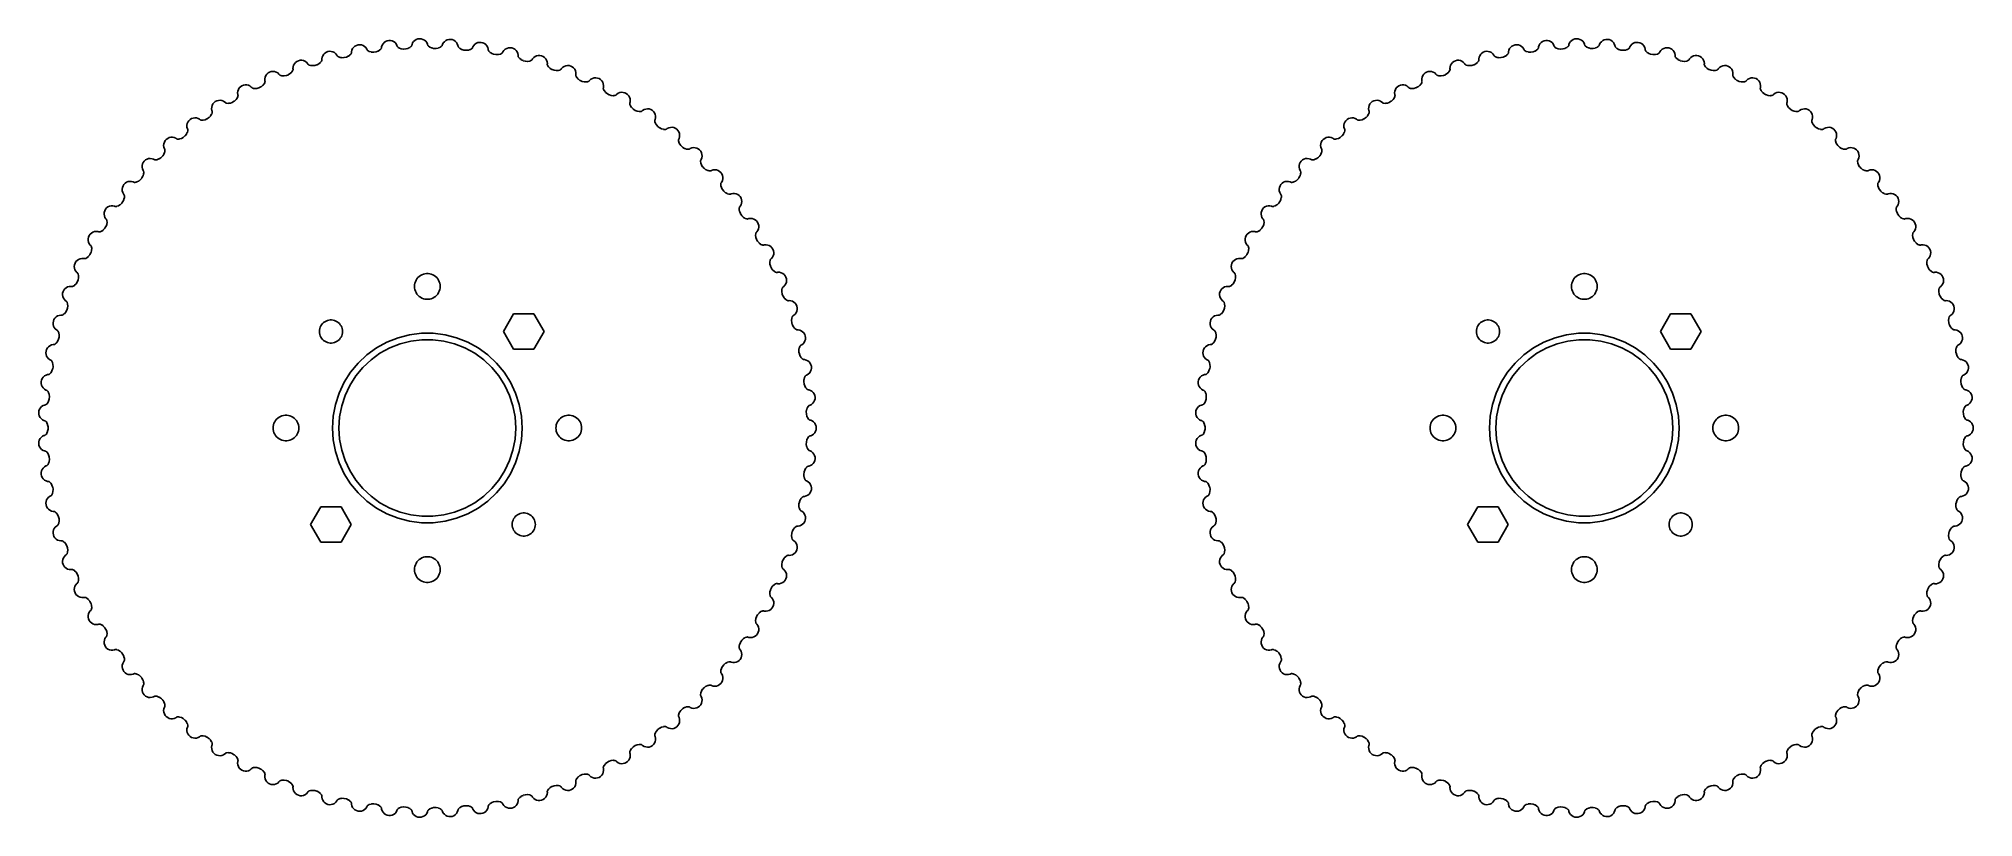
# Model space of a CAD drawing. Header units: metres. Extents: x -60 to 241, y -61 to 61.
import ezdxf

# ---------------------------------------------------------------- set-up
doc = ezdxf.new("R2010")
doc.units = ezdxf.units.M

msp = doc.modelspace()

# ---------------------------------------------------------------- linework, layer by layer
for p, q in [((-6.00618, 60.2148), (-6.26488, 60.1612)), ((-5.74205, 60.2134), (-6.00618, 60.2148)), ((-5.48392, 60.1571), (-5.74205, 60.2134)), ((-1.94093, 60.2456), (-2.13367, 60.065)), ((-1.71484, 60.3822), (-1.94093, 60.2456)), ((-1.46523, 60.4688), (-1.71484, 60.3822)), ((-1.20312, 60.5016), (-1.46523, 60.4688)), ((-0.93994, 60.4793), (-1.20312, 60.5016)), ((-0.68713, 60.4026), (-0.93994, 60.4793)), ((-0.45573, 60.2751), (-0.68713, 60.4026)), ((-0.25598, 60.1023), (-0.45573, 60.2751)), ((2.85178, 60.2094), (2.6452, 60.0446)), ((3.08797, 60.3276), (2.85178, 60.2094)), ((3.34364, 60.3941), (3.08797, 60.3276)), ((3.6075, 60.406), (3.34364, 60.3941)), ((3.8681, 60.3628), (3.6075, 60.406)), ((4.11404, 60.2663), (3.8681, 60.3628)), ((4.33453, 60.1208), (4.11404, 60.2663)), ((173.994, 60.2148), (173.735, 60.1612)), ((174.258, 60.2134), (173.994, 60.2148)), ((174.516, 60.1571), (174.258, 60.2134)), ((178.059, 60.2456), (177.866, 60.065)), ((178.285, 60.3822), (178.059, 60.2456)), ((178.535, 60.4688), (178.285, 60.3822)), ((178.797, 60.5016), (178.535, 60.4688)), ((179.06, 60.4793), (178.797, 60.5016)), ((179.313, 60.4026), (179.06, 60.4793)), ((179.544, 60.2751), (179.313, 60.4026)), ((179.744, 60.1023), (179.544, 60.2751)), ((182.852, 60.2094), (182.645, 60.0446)), ((183.088, 60.3276), (182.852, 60.2094)), ((183.344, 60.3941), (183.088, 60.3276)), ((183.607, 60.406), (183.344, 60.3941)), ((183.868, 60.3628), (183.607, 60.406)), ((184.114, 60.2663), (183.868, 60.3628)), ((184.335, 60.1208), (184.114, 60.2663)), ((-16.3647, 57.6127), (-16.4069, 57.3519)), ((-16.4069, 57.3519), (-16.4009, 57.2284)), ((-16.4013, 57.197), (-16.4057, 57.1659)), ((-16.4009, 57.2284), (-16.4013, 57.197)), ((-16.2693, 57.859), (-16.3647, 57.6127)), ((-16.1246, 58.0801), (-16.2693, 57.859)), ((-15.9372, 58.2663), (-16.1246, 58.0801)), ((-15.7152, 58.4094), (-15.9372, 58.2663)), ((-15.4683, 58.5033), (-15.7152, 58.4094)), ((-15.2072, 58.5437), (-15.4683, 58.5033)), ((-14.9435, 58.529), (-15.2072, 58.5437)), ((-14.6885, 58.4597), (-14.9435, 58.529)), ((-14.4536, 58.3391), (-14.6885, 58.4597)), ((-14.2488, 58.1721), (-14.4536, 58.3391)), ((-14.0832, 57.9663), (-14.2488, 58.1721)), ((-14.0275, 57.856), (-14.0832, 57.9663)), ((-14.0091, 57.8253), (-14.0275, 57.856)), ((-13.9895, 57.8008), (-14.0091, 57.8253)), ((-13.967, 57.7789), (-13.9895, 57.8008)), ((-13.9419, 57.76), (-13.967, 57.7789)), ((-13.8813, 57.7201), (-13.9419, 57.76)), ((-13.8664, 57.7109), (-13.8813, 57.7201)), ((-13.8381, 57.6973), (-13.8664, 57.7109)), ((-13.6581, 57.6239), (-13.8381, 57.6973)), ((-13.6404, 57.6175), (-13.6581, 57.6239)), ((-13.61, 57.6097), (-13.6404, 57.6175)), ((-13.3554, 57.5618), (-13.61, 57.6097)), ((-13.3365, 57.559), (-13.3554, 57.5618)), ((-13.3051, 57.5575), (-13.3365, 57.559)), ((-13.0062, 57.5623), (-13.3051, 57.5575)), ((-12.987, 57.5634), (-13.0062, 57.5623)), ((-12.956, 57.5683), (-12.987, 57.5634)), ((-12.6509, 57.6361), (-12.956, 57.5683)), ((-12.6323, 57.641), (-12.6509, 57.6361)), ((-12.603, 57.652), (-12.6323, 57.641)), ((-12.3301, 57.7742), (-12.603, 57.652)), ((-12.313, 57.7827), (-12.3301, 57.7742)), ((-12.2864, 57.7994), (-12.313, 57.7827)), ((-12.0761, 57.9507), (-12.2864, 57.7994)), ((-12.0612, 57.9622), (-12.0761, 57.9507)), ((-12.0385, 57.9839), (-12.0612, 57.9622)), ((-11.9065, 58.1266), (-12.0385, 57.9839)), ((-11.8951, 58.1399), (-11.9065, 58.1266)), ((-11.877, 58.1655), (-11.8951, 58.1399)), ((-11.8391, 58.2273), (-11.877, 58.1655)), ((-11.8226, 58.2591), (-11.8391, 58.2273)), ((-11.812, 58.2886), (-11.8226, 58.2591)), ((-11.8051, 58.3193), (-11.812, 58.2886)), ((-11.8022, 58.3505), (-11.8051, 58.3193)), ((-11.7985, 58.4741), (-11.8022, 58.3505)), ((-11.7357, 58.7308), (-11.7985, 58.4741)), ((-11.6209, 58.9687), (-11.7357, 58.7308)), ((-11.4592, 59.1776), (-11.6209, 58.9687)), ((-11.2576, 59.3483), (-11.4592, 59.1776)), ((-11.0249, 59.4733), (-11.2576, 59.3483)), ((-10.7713, 59.5473), (-11.0249, 59.4733)), ((-10.5078, 59.5668), (-10.7713, 59.5473)), ((-10.2461, 59.5312), (-10.5078, 59.5668)), ((-9.99748, 59.442), (-10.2461, 59.5312)), ((-9.77281, 59.303), (-9.99748, 59.442)), ((-9.58199, 59.1203), (-9.77281, 59.303)), ((-9.43329, 58.9019), (-9.58199, 59.1203)), ((-9.38646, 58.7875), (-9.43329, 58.9019)), ((-9.37059, 58.7555), (-9.38646, 58.7875)), ((-9.35301, 58.7295), (-9.37059, 58.7555)), ((-9.33231, 58.7059), (-9.35301, 58.7295)), ((-9.30881, 58.6851), (-9.33231, 58.7059)), ((-9.2516, 58.6405), (-9.30881, 58.6851)), ((-9.23744, 58.6302), (-9.2516, 58.6405)), ((-9.21034, 58.6143), (-9.23744, 58.6302)), ((-9.0367, 58.5269), (-9.21034, 58.6143)), ((-9.01958, 58.5191), (-9.0367, 58.5269)), ((-8.98985, 58.5089), (-9.01958, 58.5191)), ((-8.73988, 58.4409), (-8.98985, 58.5089)), ((-8.72127, 58.4366), (-8.73988, 58.4409)), ((-8.69012, 58.4327), (-8.72127, 58.4366)), ((-8.39175, 58.4137), (-8.69012, 58.4327)), ((-8.37253, 58.4132), (-8.39175, 58.4137)), ((-8.34122, 58.4156), (-8.37253, 58.4132)), ((-8.03175, 58.459), (-8.34122, 58.4156)), ((-8.01283, 58.4624), (-8.03175, 58.459)), ((-7.98265, 58.471), (-8.01283, 58.4624)), ((-7.70097, 58.5712), (-7.98265, 58.471)), ((-7.68321, 58.5783), (-7.70097, 58.5712)), ((-7.65538, 58.5929), (-7.68321, 58.5783)), ((-7.43372, 58.7269), (-7.65538, 58.5929)), ((-7.41797, 58.7373), (-7.43372, 58.7269)), ((-7.3936, 58.7571), (-7.41797, 58.7373)), ((-7.25069, 58.8889), (-7.3936, 58.7571)), ((-7.23828, 58.9012), (-7.25069, 58.8889)), ((-7.21822, 58.9253), (-7.23828, 58.9012)), ((-7.17548, 58.9839), (-7.21822, 58.9253)), ((-7.15651, 59.0142), (-7.17548, 58.9839)), ((-7.14359, 59.0428), (-7.15651, 59.0142)), ((-7.13435, 59.0729), (-7.14359, 59.0428)), ((-7.12895, 59.1038), (-7.13435, 59.0729)), ((-7.11537, 59.2267), (-7.12895, 59.1038)), ((-7.03241, 59.4775), (-7.11537, 59.2267)), ((-6.89909, 59.7056), (-7.03241, 59.4775)), ((-6.7213, 59.9009), (-6.89909, 59.7056)), ((-6.50676, 60.0551), (-6.7213, 59.9009)), ((-6.26488, 60.1612), (-6.50676, 60.0551)), ((-5.24316, 60.0484), (-5.48392, 60.1571)), ((-5.0303, 59.892), (-5.24316, 60.0484)), ((-4.85457, 59.6947), (-5.0303, 59.892)), ((-4.72371, 59.4653), (-4.85457, 59.6947)), ((-4.68613, 59.3475), (-4.72371, 59.4653)), ((-4.67284, 59.3143), (-4.68613, 59.3475)), ((-4.65736, 59.2869), (-4.67284, 59.3143)), ((-4.6386, 59.2618), (-4.65736, 59.2869)), ((-4.61684, 59.2391), (-4.6386, 59.2618)), ((-4.56334, 59.1901), (-4.61684, 59.2391)), ((-4.55006, 59.1788), (-4.56334, 59.1901)), ((-4.52431, 59.1608), (-4.55006, 59.1788)), ((-4.35817, 59.0598), (-4.52431, 59.1608)), ((-4.34172, 59.0507), (-4.35817, 59.0598)), ((-4.3129, 59.0382), (-4.34172, 59.0507)), ((-4.06912, 58.9506), (-4.3129, 59.0382)), ((-4.0509, 58.9448), (-4.06912, 58.9506)), ((-4.02017, 58.9384), (-4.0509, 58.9448)), ((-3.72426, 58.8958), (-4.02017, 58.9384)), ((-3.70512, 58.8938), (-3.72426, 58.8958)), ((-3.67372, 58.8937), (-3.70512, 58.8938)), ((-3.36179, 58.9123), (-3.67372, 58.8937)), ((-3.34265, 58.9142), (-3.36179, 58.9123)), ((-3.31187, 58.9204), (-3.34265, 58.9142)), ((-3.02312, 58.9979), (-3.31187, 58.9204)), ((-3.00484, 59.0036), (-3.02312, 58.9979)), ((-2.97595, 59.0159), (-3.00484, 59.0036)), ((-2.74435, 59.1319), (-2.97595, 59.0159)), ((-2.72787, 59.141), (-2.74435, 59.1319)), ((-2.70201, 59.1588), (-2.72787, 59.141)), ((-2.54906, 59.2788), (-2.70201, 59.1588)), ((-2.53566, 59.2901), (-2.54906, 59.2788)), ((-2.51375, 59.3125), (-2.53566, 59.2901)), ((-2.46649, 59.3676), (-2.51375, 59.3125)), ((-2.44519, 59.3963), (-2.46649, 59.3676)), ((-2.43004, 59.4238), (-2.44519, 59.3963)), ((-2.41844, 59.453), (-2.43004, 59.4238)), ((-2.4106, 59.4834), (-2.41844, 59.453)), ((-2.3873, 59.6048), (-2.4106, 59.4834)), ((-2.28468, 59.8482), (-2.3873, 59.6048)), ((-2.13367, 60.065), (-2.28468, 59.8482)), ((-0.09647, 59.8917), (-0.25598, 60.1023)), ((0.01573, 59.6526), (-0.09647, 59.8917)), ((0.04384, 59.5322), (0.01573, 59.6526)), ((0.05444, 59.498), (0.04384, 59.5322)), ((0.06769, 59.4696), (0.05444, 59.498)), ((0.0844, 59.443), (0.06769, 59.4696)), ((0.10429, 59.4187), (0.0844, 59.443)), ((0.15373, 59.3656), (0.10429, 59.4187)), ((0.16608, 59.3532), (0.15373, 59.3656)), ((0.19032, 59.3333), (0.16608, 59.3532)), ((0.34792, 59.2194), (0.19032, 59.3333)), ((0.36359, 59.209), (0.34792, 59.2194)), ((0.39133, 59.1942), (0.36359, 59.209)), ((0.62736, 59.0875), (0.39133, 59.1942)), ((0.64506, 59.0803), (0.62736, 59.0875)), ((0.67519, 59.0715), (0.64506, 59.0803)), ((0.96678, 59.0055), (0.67519, 59.0715)), ((0.98569, 59.002), (0.96678, 59.0055)), ((1.01698, 58.9994), (0.98569, 59.002)), ((1.32941, 58.9932), (1.01698, 58.9994)), ((1.34865, 58.9935), (1.32941, 58.9932)), ((1.37982, 58.9973), (1.34865, 58.9935)), ((1.67383, 59.0516), (1.37982, 58.9973)), ((1.69247, 59.0558), (1.67383, 59.0516)), ((1.72224, 59.0658), (1.69247, 59.0558)), ((1.96234, 59.163), (1.72224, 59.0658)), ((1.97952, 59.1707), (1.96234, 59.163)), ((2.00673, 59.1864), (1.97952, 59.1707)), ((2.16873, 59.2939), (2.00673, 59.1864)), ((2.18295, 59.3041), (2.16873, 59.2939)), ((2.20657, 59.3248), (2.18295, 59.3041)), ((2.25804, 59.3758), (2.20657, 59.3248)), ((2.28156, 59.4028), (2.25804, 59.3758)), ((2.29884, 59.429), (2.28156, 59.4028)), ((2.31271, 59.4571), (2.29884, 59.429)), ((2.32295, 59.4868), (2.31271, 59.4571)), ((2.35583, 59.606), (2.32295, 59.4868)), ((2.47748, 59.8405), (2.35583, 59.606)), ((2.6452, 60.0446), (2.47748, 59.8405)), ((4.52, 59.9326), (4.33453, 60.1208)), ((4.66223, 59.7101), (4.52, 59.9326)), ((4.7551, 59.4628), (4.66223, 59.7101)), ((4.77354, 59.3405), (4.7551, 59.4628)), ((4.78142, 59.3056), (4.77354, 59.3405)), ((4.79236, 59.2761), (4.78142, 59.3056)), ((4.8069, 59.2483), (4.79236, 59.2761)), ((4.82481, 59.2225), (4.8069, 59.2483)), ((4.86986, 59.1657), (4.82481, 59.2225)), ((4.88116, 59.1524), (4.86986, 59.1657)), ((4.90375, 59.1306), (4.88116, 59.1524)), ((5.0518, 59.0046), (4.90375, 59.1306)), ((5.0666, 58.9929), (5.0518, 59.0046)), ((5.09308, 58.976), (5.0666, 58.9929)), ((5.31989, 58.8509), (5.09308, 58.976)), ((5.33696, 58.8423), (5.31989, 58.8509)), ((5.36629, 58.8311), (5.33696, 58.8423)), ((5.65173, 58.7422), (5.36629, 58.8311)), ((5.6703, 58.7372), (5.65173, 58.7422)), ((5.70129, 58.7321), (5.6703, 58.7372)), ((6.01224, 58.7011), (5.70129, 58.7321)), ((6.03143, 58.6999), (6.01224, 58.7011)), ((6.06281, 58.7012), (6.03143, 58.6999)), ((6.36018, 58.732), (6.06281, 58.7012)), ((6.3791, 58.7347), (6.36018, 58.732)), ((6.40959, 58.7422), (6.3791, 58.7347)), ((6.65666, 58.8201), (6.40959, 58.7422)), ((6.67439, 58.8264), (6.65666, 58.8201)), ((6.70274, 58.8399), (6.67439, 58.8264)), ((6.87277, 58.9342), (6.70274, 58.8399)), ((6.88773, 58.9432), (6.87277, 58.9342)), ((6.91293, 58.9619), (6.88773, 58.9432)), ((6.96831, 59.0087), (6.91293, 58.9619)), ((6.99393, 59.0337), (6.96831, 59.0087)), ((7.01324, 59.0585), (6.99393, 59.0337)), ((7.02931, 59.0855), (7.01324, 59.0585)), ((7.04187, 59.1142), (7.02931, 59.0855)), ((7.08409, 59.2304), (7.04187, 59.1142)), ((7.224, 59.4546), (7.08409, 59.2304)), ((7.40742, 59.6447), (7.224, 59.4546)), ((7.62633, 59.7924), (7.40742, 59.6447)), ((7.87125, 59.8915), (7.62633, 59.7924)), ((8.13142, 59.9375), (7.87125, 59.8915)), ((8.39536, 59.9284), (8.13142, 59.9375)), ((8.65172, 59.8646), (8.39536, 59.9284)), ((8.88919, 59.7489), (8.65172, 59.8646)), ((9.09746, 59.5863), (8.88919, 59.7489)), ((9.26733, 59.3841), (9.09746, 59.5863)), ((9.39148, 59.1508), (9.26733, 59.3841)), ((9.46439, 58.897), (9.39148, 59.1508)), ((9.47307, 58.7737), (9.46439, 58.897)), ((9.47813, 58.7382), (9.47307, 58.7737)), ((9.48669, 58.708), (9.47813, 58.7382)), ((9.49899, 58.6791), (9.48669, 58.708)), ((9.5148, 58.652), (9.49899, 58.6791)), ((9.55519, 58.5918), (9.5148, 58.652)), ((9.56541, 58.5776), (9.55519, 58.5918)), ((9.58618, 58.5541), (9.56541, 58.5776)), ((9.72375, 58.4167), (9.58618, 58.5541)), ((9.73758, 58.4039), (9.72375, 58.4167)), ((9.76263, 58.385), (9.73758, 58.4039)), ((9.97879, 58.2422), (9.76263, 58.385)), ((9.99513, 58.2323), (9.97879, 58.2422)), ((10.0235, 58.2188), (9.99513, 58.2323)), ((10.3009, 58.1074), (10.0235, 58.2188)), ((10.3191, 58.101), (10.3009, 58.1074)), ((10.3495, 58.0935), (10.3191, 58.101)), ((10.657, 58.0378), (10.3495, 58.0935)), ((10.6761, 58.0351), (10.657, 58.0378)), ((10.7074, 58.0339), (10.6761, 58.0351)), ((11.0063, 58.041), (10.7074, 58.0339)), ((11.0254, 58.0422), (11.0063, 58.041)), ((11.0564, 58.0473), (11.0254, 58.0422)), ((11.3089, 58.1053), (11.0564, 58.0473)), ((11.3271, 58.1102), (11.3089, 58.1053)), ((11.3564, 58.1214), (11.3271, 58.1102)), ((11.5334, 58.2018), (11.3564, 58.1214)), ((11.549, 58.2096), (11.5334, 58.2018)), ((11.5756, 58.2263), (11.549, 58.2096)), ((11.6345, 58.2686), (11.5756, 58.2263)), ((11.662, 58.2914), (11.6345, 58.2686)), ((11.6833, 58.3146), (11.662, 58.2914)), ((11.7014, 58.3402), (11.6833, 58.3146)), ((11.7162, 58.3679), (11.7014, 58.3402)), ((11.7676, 58.4804), (11.7162, 58.3679)), ((11.9248, 58.6927), (11.7676, 58.4804)), ((12.1228, 58.8676), (11.9248, 58.6927)), ((12.3528, 58.9975), (12.1228, 58.8676)), ((12.6048, 59.0768), (12.3528, 58.9975)), ((12.8677, 59.102), (12.6048, 59.0768)), ((13.1302, 59.072), (12.8677, 59.102)), ((13.3806, 58.988), (13.1302, 59.072)), ((13.6082, 58.8538), (13.3806, 58.988)), ((13.8028, 58.6752), (13.6082, 58.8538)), ((13.9561, 58.4601), (13.8028, 58.6752)), ((14.0613, 58.2177), (13.9561, 58.4601)), ((14.1138, 57.9588), (14.0613, 58.2177)), ((14.1127, 57.8353), (14.1138, 57.9588)), ((14.1149, 57.7996), (14.1127, 57.8353)), ((14.1211, 57.7688), (14.1149, 57.7996)), ((14.131, 57.739), (14.1211, 57.7688)), ((14.1446, 57.7107), (14.131, 57.739)), ((14.1801, 57.6474), (14.1446, 57.7107)), ((14.1892, 57.6325), (14.1801, 57.6474)), ((14.208, 57.6073), (14.1892, 57.6325)), ((14.3342, 57.4595), (14.208, 57.6073)), ((14.347, 57.4456), (14.3342, 57.4595)), ((14.3705, 57.4248), (14.347, 57.4456)), ((14.5746, 57.2653), (14.3705, 57.4248)), ((14.5901, 57.2541), (14.5746, 57.2653)), ((14.6173, 57.2384), (14.5901, 57.2541)), ((14.885, 57.1053), (14.6173, 57.2384)), ((16.2794, 57.202), (16.2564, 57.1806)), ((16.2996, 57.2261), (16.2794, 57.202)), ((16.3165, 57.2525), (16.2996, 57.2261)), ((16.3766, 57.3605), (16.3165, 57.2525)), ((16.5503, 57.5597), (16.3766, 57.3605)), ((16.7615, 57.7183), (16.5503, 57.5597)), ((17.0011, 57.8296), (16.7615, 57.7183)), ((17.2586, 57.8886), (17.0011, 57.8296)), ((17.5228, 57.8928), (17.2586, 57.8886)), ((17.782, 57.842), (17.5228, 57.8928)), ((18.0249, 57.7385), (17.782, 57.842)), ((18.2411, 57.5865), (18.0249, 57.7385)), ((18.4209, 57.3931), (18.2411, 57.5865)), ((18.5567, 57.1664), (18.4209, 57.3931)), ((163.635, 57.6127), (163.593, 57.3519)), ((163.593, 57.3519), (163.599, 57.2284)), ((163.598, 57.1927), (163.593, 57.1617)), ((163.599, 57.2284), (163.598, 57.1927)), ((163.731, 57.859), (163.635, 57.6127)), ((163.875, 58.0801), (163.731, 57.859)), ((164.063, 58.2663), (163.875, 58.0801)), ((164.285, 58.4094), (164.063, 58.2663)), ((164.532, 58.5033), (164.285, 58.4094)), ((164.793, 58.5437), (164.532, 58.5033)), ((165.057, 58.529), (164.793, 58.5437)), ((165.312, 58.4597), (165.057, 58.529)), ((165.546, 58.3391), (165.312, 58.4597)), ((165.751, 58.1721), (165.546, 58.3391)), ((165.917, 57.9663), (165.751, 58.1721)), ((165.973, 57.8559), (165.917, 57.9663)), ((165.988, 57.8289), (165.973, 57.8559)), ((166.008, 57.804), (165.988, 57.8289)), ((166.03, 57.7817), (166.008, 57.804)), ((166.058, 57.7599), (166.03, 57.7817)), ((166.119, 57.72), (166.058, 57.7599)), ((166.146, 57.7044), (166.119, 57.72)), ((166.162, 57.6973), (166.146, 57.7044)), ((166.342, 57.6239), (166.162, 57.6973)), ((166.372, 57.6139), (166.342, 57.6239)), ((166.39, 57.6097), (166.372, 57.6139)), ((166.645, 57.5618), (166.39, 57.6097)), ((166.676, 57.558), (166.645, 57.5618)), ((166.695, 57.5575), (166.676, 57.558)), ((166.994, 57.5623), (166.695, 57.5575)), ((167.025, 57.5648), (166.994, 57.5623)), ((167.044, 57.5683), (167.025, 57.5648)), ((167.349, 57.6361), (167.044, 57.5683)), ((167.379, 57.6448), (167.349, 57.6361)), ((167.397, 57.652), (167.379, 57.6448)), ((167.67, 57.7742), (167.397, 57.652)), ((167.698, 57.7888), (167.67, 57.7742)), ((167.714, 57.7994), (167.698, 57.7888)), ((167.924, 57.9507), (167.714, 57.7994)), ((167.948, 57.9706), (167.924, 57.9507)), ((167.961, 57.9839), (167.948, 57.9706)), ((168.093, 58.1267), (167.961, 57.9839)), ((168.113, 58.151), (168.093, 58.1267)), ((168.123, 58.1656), (168.113, 58.151)), ((168.161, 58.2274), (168.123, 58.1656)), ((168.176, 58.2551), (168.161, 58.2274)), ((168.187, 58.2845), (168.176, 58.2551)), ((168.194, 58.315), (168.187, 58.2845)), ((168.198, 58.3506), (168.194, 58.315)), ((168.202, 58.4741), (168.198, 58.3506)), ((168.264, 58.7308), (168.202, 58.4741)), ((168.379, 58.9687), (168.264, 58.7308)), ((168.541, 59.1776), (168.379, 58.9687)), ((168.742, 59.3483), (168.541, 59.1776)), ((168.975, 59.4733), (168.742, 59.3483)), ((169.229, 59.5473), (168.975, 59.4733)), ((169.492, 59.5668), (169.229, 59.5473)), ((169.754, 59.5312), (169.492, 59.5668)), ((170.003, 59.442), (169.754, 59.5312)), ((170.227, 59.303), (170.003, 59.442)), ((170.418, 59.1203), (170.227, 59.303)), ((170.567, 58.902), (170.418, 59.1203)), ((170.614, 58.7875), (170.567, 58.902)), ((170.627, 58.7593), (170.614, 58.7875)), ((170.644, 58.733), (170.627, 58.7593)), ((170.665, 58.709), (170.644, 58.733)), ((170.691, 58.685), (170.665, 58.709)), ((170.748, 58.6404), (170.691, 58.685)), ((170.774, 58.6227), (170.748, 58.6404)), ((170.79, 58.6143), (170.774, 58.6227)), ((170.963, 58.5269), (170.79, 58.6143)), ((170.992, 58.5146), (170.963, 58.5269)), ((171.01, 58.5089), (170.992, 58.5146)), ((171.26, 58.4409), (171.01, 58.5089)), ((171.291, 58.4346), (171.26, 58.4409)), ((171.31, 58.4327), (171.291, 58.4346)), ((171.608, 58.4137), (171.31, 58.4327)), ((171.64, 58.4137), (171.608, 58.4137)), ((171.659, 58.4156), (171.64, 58.4137)), ((171.968, 58.459), (171.659, 58.4156)), ((171.999, 58.4653), (171.968, 58.459)), ((172.017, 58.471), (171.999, 58.4653)), ((172.299, 58.5712), (172.017, 58.471)), ((172.328, 58.5836), (172.299, 58.5712)), ((172.345, 58.5929), (172.328, 58.5836)), ((172.566, 58.7269), (172.345, 58.5929)), ((172.592, 58.7448), (172.566, 58.7269)), ((172.606, 58.7571), (172.592, 58.7448)), ((172.749, 58.8889), (172.606, 58.7571)), ((172.771, 58.9116), (172.749, 58.8889)), ((172.782, 58.9253), (172.771, 58.9116)), ((172.825, 58.9839), (172.782, 58.9253)), ((172.841, 59.0104), (172.825, 58.9839)), ((172.855, 59.0388), (172.841, 59.0104)), ((172.865, 59.0686), (172.855, 59.0388)), ((172.871, 59.1038), (172.865, 59.0686)), ((172.885, 59.2267), (172.871, 59.1038)), ((172.968, 59.4775), (172.885, 59.2267)), ((173.101, 59.7056), (172.968, 59.4775)), ((173.279, 59.9009), (173.101, 59.7056)), ((173.493, 60.0551), (173.279, 59.9009)), ((173.735, 60.1612), (173.493, 60.0551)), ((174.757, 60.0484), (174.516, 60.1571)), ((174.97, 59.892), (174.757, 60.0484)), ((175.145, 59.6947), (174.97, 59.892)), ((175.276, 59.4653), (175.145, 59.6947)), ((175.314, 59.3474), (175.276, 59.4653)), ((175.325, 59.3182), (175.314, 59.3474)), ((175.34, 59.2906), (175.325, 59.3182)), ((175.359, 59.2651), (175.34, 59.2906)), ((175.383, 59.2391), (175.359, 59.2651)), ((175.437, 59.1902), (175.383, 59.2391)), ((175.461, 59.1704), (175.437, 59.1902)), ((175.476, 59.1608), (175.461, 59.1704)), ((175.642, 59.0598), (175.476, 59.1608)), ((175.67, 59.0453), (175.642, 59.0598)), ((175.687, 59.0382), (175.67, 59.0453)), ((175.931, 58.9506), (175.687, 59.0382)), ((175.961, 58.9418), (175.931, 58.9506)), ((175.98, 58.9384), (175.961, 58.9418)), ((176.276, 58.8958), (175.98, 58.9384)), ((176.307, 58.8933), (176.276, 58.8958)), ((176.326, 58.8937), (176.307, 58.8933)), ((176.638, 58.9123), (176.326, 58.8937)), ((176.669, 58.9162), (176.638, 58.9123)), ((176.688, 58.9204), (176.669, 58.9162)), ((176.977, 58.9979), (176.688, 58.9204)), ((177.007, 59.008), (176.977, 58.9979)), ((177.024, 59.0159), (177.007, 59.008)), ((177.256, 59.1319), (177.024, 59.0159)), ((177.283, 59.1477), (177.256, 59.1319)), ((177.298, 59.1588), (177.283, 59.1477)), ((177.451, 59.2788), (177.298, 59.1588)), ((177.474, 59.2997), (177.451, 59.2788)), ((177.486, 59.3125), (177.474, 59.2997)), ((177.533, 59.3676), (177.486, 59.3125)), ((177.552, 59.3926), (177.533, 59.3676)), ((177.568, 59.4198), (177.552, 59.3926)), ((177.58, 59.4488), (177.568, 59.4198)), ((177.589, 59.4834), (177.58, 59.4488)), ((177.613, 59.6048), (177.589, 59.4834)), ((177.715, 59.8482), (177.613, 59.6048)), ((177.866, 60.065), (177.715, 59.8482)), ((179.904, 59.8917), (179.744, 60.1023)), ((180.016, 59.6526), (179.904, 59.8917)), ((180.044, 59.5322), (180.016, 59.6526)), ((180.053, 59.5021), (180.044, 59.5322)), ((180.066, 59.4734), (180.053, 59.5021)), ((180.082, 59.4465), (180.066, 59.4734)), ((180.104, 59.4186), (180.082, 59.4465)), ((180.154, 59.3656), (180.104, 59.4186)), ((180.177, 59.344), (180.154, 59.3656)), ((180.19, 59.3333), (180.177, 59.344)), ((180.348, 59.2194), (180.19, 59.3333)), ((180.374, 59.2027), (180.348, 59.2194)), ((180.391, 59.1942), (180.374, 59.2027)), ((180.627, 59.0875), (180.391, 59.1942)), ((180.657, 59.0764), (180.627, 59.0875)), ((180.675, 59.0715), (180.657, 59.0764)), ((180.967, 59.0055), (180.675, 59.0715)), ((180.998, 59.0005), (180.967, 59.0055)), ((181.017, 58.9994), (180.998, 59.0005)), ((181.329, 58.9932), (181.017, 58.9994)), ((181.361, 58.9945), (181.329, 58.9932)), ((181.38, 58.9973), (181.361, 58.9945)), ((181.674, 59.0516), (181.38, 58.9973)), ((181.704, 59.0592), (181.674, 59.0516)), ((181.722, 59.0658), (181.704, 59.0592)), ((181.962, 59.163), (181.722, 59.0658)), ((181.991, 59.1766), (181.962, 59.163)), ((182.007, 59.1864), (181.991, 59.1766)), ((182.169, 59.2939), (182.007, 59.1864)), ((182.194, 59.3129), (182.169, 59.2939)), ((182.207, 59.3248), (182.194, 59.3129)), ((182.258, 59.3759), (182.207, 59.3248)), ((182.279, 59.3994), (182.258, 59.3759)), ((182.297, 59.4252), (182.279, 59.3994)), ((182.311, 59.4532), (182.297, 59.4252)), ((182.323, 59.4869), (182.311, 59.4532)), ((182.356, 59.606), (182.323, 59.4869)), ((182.477, 59.8405), (182.356, 59.606)), ((182.645, 60.0446), (182.477, 59.8405)), ((184.52, 59.9326), (184.335, 60.1208)), ((184.662, 59.7101), (184.52, 59.9326)), ((184.755, 59.4628), (184.662, 59.7101)), ((184.774, 59.3405), (184.755, 59.4628)), ((184.78, 59.3098), (184.774, 59.3405)), ((184.791, 59.2802), (184.78, 59.3098)), ((184.805, 59.2521), (184.791, 59.2802)), ((184.825, 59.2225), (184.805, 59.2521)), ((184.87, 59.1657), (184.825, 59.2225)), ((184.891, 59.1424), (184.87, 59.1657)), ((184.904, 59.1306), (184.891, 59.1424)), ((185.052, 59.0046), (184.904, 59.1306)), ((185.077, 58.9857), (185.052, 59.0046)), ((185.093, 58.976), (185.077, 58.9857)), ((185.32, 58.8509), (185.093, 58.976)), ((185.348, 58.8375), (185.32, 58.8509)), ((185.366, 58.8311), (185.348, 58.8375)), ((185.652, 58.7422), (185.366, 58.8311)), ((185.682, 58.7347), (185.652, 58.7422)), ((185.701, 58.7321), (185.682, 58.7347)), ((186.012, 58.7011), (185.701, 58.7321)), ((186.044, 58.6999), (186.012, 58.7011)), ((186.063, 58.7012), (186.044, 58.6999)), ((186.36, 58.732), (186.063, 58.7012)), ((186.391, 58.7372), (186.36, 58.732)), ((186.41, 58.7422), (186.391, 58.7372)), ((186.657, 58.8201), (186.41, 58.7422)), ((186.686, 58.8314), (186.657, 58.8201)), ((186.703, 58.8399), (186.686, 58.8314)), ((186.873, 58.9342), (186.703, 58.8399)), ((186.899, 58.9511), (186.873, 58.9342)), ((186.913, 58.9619), (186.899, 58.9511)), ((186.968, 59.0088), (186.913, 58.9619)), ((186.991, 59.0305), (186.968, 59.0088)), ((187.011, 59.0549), (186.991, 59.0305)), ((187.027, 59.0816), (187.011, 59.0549)), ((187.042, 59.1142), (187.027, 59.0816)), ((187.084, 59.2304), (187.042, 59.1142)), ((187.224, 59.4546), (187.084, 59.2304)), ((187.407, 59.6447), (187.224, 59.4546)), ((187.626, 59.7924), (187.407, 59.6447)), ((187.871, 59.8915), (187.626, 59.7924)), ((188.131, 59.9375), (187.871, 59.8915)), ((188.395, 59.9284), (188.131, 59.9375)), ((188.652, 59.8646), (188.395, 59.9284)), ((188.889, 59.7489), (188.652, 59.8646)), ((189.097, 59.5863), (188.889, 59.7489)), ((189.267, 59.3841), (189.097, 59.5863)), ((189.391, 59.1508), (189.267, 59.3841)), ((189.464, 58.897), (189.391, 59.1508)), ((189.473, 58.7736), (189.464, 58.897)), ((189.477, 58.7425), (189.473, 58.7736)), ((189.485, 58.7122), (189.477, 58.7425)), ((189.497, 58.6831), (189.485, 58.7122)), ((189.515, 58.652), (189.497, 58.6831)), ((189.555, 58.5918), (189.515, 58.652)), ((189.574, 58.5668), (189.555, 58.5918)), ((189.586, 58.5541), (189.574, 58.5668)), ((189.724, 58.4167), (189.586, 58.5541)), ((189.747, 58.3959), (189.724, 58.4167)), ((189.763, 58.385), (189.747, 58.3959)), ((189.979, 58.2422), (189.763, 58.385)), ((190.006, 58.2266), (189.979, 58.2422)), ((190.023, 58.2188), (190.006, 58.2266)), ((190.301, 58.1074), (190.023, 58.2188)), ((190.331, 58.0976), (190.301, 58.1074)), ((190.35, 58.0935), (190.331, 58.0976)), ((190.657, 58.0378), (190.35, 58.0935)), ((190.688, 58.0342), (190.657, 58.0378)), ((190.707, 58.0339), (190.688, 58.0342)), ((191.006, 58.041), (190.707, 58.0339)), ((191.038, 58.0437), (191.006, 58.041)), ((191.056, 58.0473), (191.038, 58.0437)), ((191.309, 58.1053), (191.056, 58.0473)), ((191.339, 58.1142), (191.309, 58.1053)), ((191.356, 58.1214), (191.339, 58.1142)), ((191.533, 58.2018), (191.356, 58.1214)), ((191.561, 58.2166), (191.533, 58.2018)), ((191.576, 58.2263), (191.561, 58.2166)), ((191.635, 58.2686), (191.576, 58.2263)), ((191.659, 58.2884), (191.635, 58.2686)), ((191.68, 58.3112), (191.659, 58.2884)), ((191.699, 58.3365), (191.68, 58.3112)), ((191.716, 58.3679), (191.699, 58.3365)), ((191.768, 58.4804), (191.716, 58.3679)), ((191.925, 58.6927), (191.768, 58.4804)), ((192.123, 58.8676), (191.925, 58.6927)), ((192.353, 58.9975), (192.123, 58.8676)), ((192.605, 59.0768), (192.353, 58.9975)), ((192.868, 59.102), (192.605, 59.0768)), ((193.13, 59.072), (192.868, 59.102)), ((193.381, 58.988), (193.13, 59.072)), ((193.608, 58.8538), (193.381, 58.988)), ((193.803, 58.6752), (193.608, 58.8538)), ((193.956, 58.4601), (193.803, 58.6752)), ((194.061, 58.2177), (193.956, 58.4601)), ((194.114, 57.9588), (194.061, 58.2177)), ((194.113, 57.8352), (194.114, 57.9588)), ((194.114, 57.8038), (194.113, 57.8352)), ((194.12, 57.773), (194.114, 57.8038)), ((194.129, 57.743), (194.12, 57.773)), ((194.145, 57.7106), (194.129, 57.743)), ((194.18, 57.6474), (194.145, 57.7106)), ((194.197, 57.621), (194.18, 57.6474)), ((194.208, 57.6073), (194.197, 57.621)), ((194.334, 57.4594), (194.208, 57.6073)), ((194.356, 57.4369), (194.334, 57.4594)), ((194.37, 57.4248), (194.356, 57.4369)), ((194.575, 57.2653), (194.37, 57.4248)), ((194.6, 57.2475), (194.575, 57.2653)), ((194.617, 57.2384), (194.6, 57.2475)), ((194.885, 57.1053), (194.617, 57.2384)), ((196.276, 57.1989), (196.253, 57.1779)), ((196.297, 57.2226), (196.276, 57.1989)), ((196.317, 57.2525), (196.297, 57.2226)), ((196.377, 57.3605), (196.317, 57.2525)), ((196.55, 57.5597), (196.377, 57.3605)), ((196.761, 57.7183), (196.55, 57.5597)), ((197.001, 57.8296), (196.761, 57.7183)), ((197.259, 57.8886), (197.001, 57.8296)), ((197.523, 57.8928), (197.259, 57.8886)), ((197.782, 57.842), (197.523, 57.8928)), ((198.025, 57.7385), (197.782, 57.842)), ((198.241, 57.5865), (198.025, 57.7385)), ((198.421, 57.3931), (198.241, 57.5865)), ((198.557, 57.1664), (198.421, 57.3931)), ((-25.2839, 54.2932), (-25.2842, 54.0291)), ((-25.2286, 54.5515), (-25.2839, 54.2932)), ((-25.1208, 54.7927), (-25.2286, 54.5515)), ((-24.9653, 55.0062), (-25.1208, 54.7927)), ((-24.7687, 55.1828), (-24.9653, 55.0062)), ((-24.5398, 55.3145), (-24.7687, 55.1828)), ((-24.2884, 55.3958), (-24.5398, 55.3145)), ((-24.0257, 55.4231), (-24.2884, 55.3958)), ((-23.763, 55.3951), (-24.0257, 55.4231)), ((-23.5119, 55.3132), (-23.763, 55.3951)), ((-23.2833, 55.1807), (-23.5119, 55.3132)), ((-23.0872, 55.0037), (-23.2833, 55.1807)), ((-23.0147, 54.9036), (-23.0872, 55.0037)), ((-22.9917, 54.8763), (-23.0147, 54.9036)), ((-22.9684, 54.8551), (-22.9917, 54.8763)), ((-22.9427, 54.8371), (-22.9684, 54.8551)), ((-22.915, 54.8224), (-22.9427, 54.8371)), ((-22.8489, 54.7926), (-22.915, 54.8224)), ((-22.8326, 54.7859), (-22.8489, 54.7926)), ((-22.8026, 54.7769), (-22.8326, 54.7859)), ((-22.6132, 54.733), (-22.8026, 54.7769)), ((-22.5947, 54.7295), (-22.6132, 54.733)), ((-22.5634, 54.7266), (-22.5947, 54.7295)), ((-22.3045, 54.7196), (-22.5634, 54.7266)), ((-22.2854, 54.7198), (-22.3045, 54.7196)), ((-22.2542, 54.7234), (-22.2854, 54.7198)), ((-21.9598, 54.7755), (-22.2542, 54.7234)), ((-21.941, 54.7796), (-21.9598, 54.7755)), ((-21.9111, 54.7893), (-21.941, 54.7796)), ((-21.6207, 54.9045), (-21.9111, 54.7893)), ((-21.6031, 54.9123), (-21.6207, 54.9045)), ((-21.5758, 54.9279), (-21.6031, 54.9123)), ((-21.3258, 55.0918), (-21.5758, 54.9279)), ((-21.3102, 55.1029), (-21.3258, 55.0918)), ((-21.2866, 55.1236), (-21.3102, 55.1029)), ((-21.1029, 55.3062), (-21.2866, 55.1236)), ((-21.0901, 55.32), (-21.1029, 55.3062)), ((-21.0711, 55.345), (-21.0901, 55.32)), ((-20.9633, 55.5069), (-21.0711, 55.345)), ((-20.9542, 55.5217), (-20.9633, 55.5069)), ((-20.9404, 55.5499), (-20.9542, 55.5217)), ((-20.9127, 55.6169), (-20.9404, 55.5499)), ((-20.9014, 55.6509), (-20.9127, 55.6169)), ((-20.8904, 56.1304), (-20.9117, 55.8671)), ((-20.9117, 55.8671), (-20.8958, 55.7444)), ((-20.8956, 55.6818), (-20.9014, 55.6509)), ((-20.8958, 55.7444), (-20.8938, 55.7131)), ((-20.8938, 55.7131), (-20.8956, 55.6818)), ((-20.8147, 56.3835), (-20.8904, 56.1304)), ((-20.6882, 56.6154), (-20.8147, 56.3835)), ((-20.5161, 56.8158), (-20.6882, 56.6154)), ((-20.3062, 56.9762), (-20.5161, 56.8158)), ((-20.0675, 57.0894), (-20.3062, 56.9762)), ((-19.8105, 57.1504), (-20.0675, 57.0894)), ((-19.5464, 57.1567), (-19.8105, 57.1504)), ((-19.2867, 57.108), (-19.5464, 57.1567)), ((-19.0429, 57.0063), (-19.2867, 57.108)), ((-18.8255, 56.8562), (-19.0429, 57.0063)), ((-18.6442, 56.6641), (-18.8255, 56.8562)), ((-18.5798, 56.5586), (-18.6442, 56.6641)), ((-18.5591, 56.5295), (-18.5798, 56.5586)), ((-18.5376, 56.5066), (-18.5591, 56.5295)), ((-18.5134, 56.4865), (-18.5376, 56.5066)), ((-18.4869, 56.4697), (-18.5134, 56.4865)), ((-18.4233, 56.4347), (-18.4869, 56.4697)), ((-18.4077, 56.4268), (-18.4233, 56.4347)), ((-18.3785, 56.4155), (-18.4077, 56.4268)), ((-18.1932, 56.3566), (-18.3785, 56.4155)), ((-18.175, 56.3516), (-18.1932, 56.3566)), ((-18.1441, 56.3463), (-18.175, 56.3516)), ((-17.8865, 56.3188), (-18.1441, 56.3463)), ((-17.8674, 56.3174), (-17.8865, 56.3188)), ((-17.836, 56.3185), (-17.8674, 56.3174)), ((-17.5384, 56.347), (-17.836, 56.3185)), ((-17.5194, 56.3496), (-17.5384, 56.347)), ((-17.4888, 56.3569), (-17.5194, 56.3496)), ((-17.1901, 56.4487), (-17.4888, 56.3569)), ((-17.172, 56.4551), (-17.1901, 56.4487)), ((-17.1436, 56.4684), (-17.172, 56.4551)), ((-16.8813, 56.612), (-17.1436, 56.4684)), ((-16.8649, 56.6218), (-16.8813, 56.612)), ((-16.8397, 56.6405), (-16.8649, 56.6218)), ((-16.6421, 56.808), (-16.8397, 56.6405)), ((-16.6282, 56.8207), (-16.6421, 56.808)), ((-16.6073, 56.8441), (-16.6282, 56.8207)), ((-16.487, 56.9969), (-16.6073, 56.8441)), ((-16.4767, 57.011), (-16.487, 56.9969)), ((-16.4607, 57.0381), (-16.4767, 57.011)), ((-16.4278, 57.1027), (-16.4607, 57.0381)), ((-16.4139, 57.1356), (-16.4278, 57.1027)), ((-16.4057, 57.1659), (-16.4139, 57.1356)), ((14.9026, 57.0975), (14.885, 57.1053)), ((14.9324, 57.0875), (14.9026, 57.0975)), ((15.2345, 57.0077), (14.9324, 57.0875)), ((15.2532, 57.0035), (15.2345, 57.0077)), ((15.2844, 56.9998), (15.2532, 57.0035)), ((15.5829, 56.9831), (15.2844, 56.9998)), ((15.602, 56.9827), (15.5829, 56.9831)), ((15.6333, 56.9853), (15.602, 56.9827)), ((15.8896, 57.0231), (15.6333, 56.9853)), ((15.9081, 57.0265), (15.8896, 57.0231)), ((15.9383, 57.0353), (15.9081, 57.0265)), ((16.1211, 57.1015), (15.9383, 57.0353)), ((16.1373, 57.108), (16.1211, 57.1015)), ((16.1651, 57.1225), (16.1373, 57.108)), ((16.2272, 57.16), (16.1651, 57.1225)), ((16.2564, 57.1806), (16.2272, 57.16)), ((18.6423, 56.9165), (18.5567, 57.1664)), ((18.6741, 56.6543), (18.6423, 56.9165)), ((18.6625, 56.4954), (18.6631, 56.5312)), ((18.6662, 56.4642), (18.6625, 56.4954)), ((18.6631, 56.5312), (18.6741, 56.6543)), ((18.6737, 56.4338), (18.6662, 56.4642)), ((18.685, 56.4045), (18.6737, 56.4338)), ((18.7153, 56.3386), (18.685, 56.4045)), ((18.7232, 56.3229), (18.7153, 56.3386)), ((18.74, 56.2964), (18.7232, 56.3229)), ((18.8541, 56.1389), (18.74, 56.2964)), ((18.8657, 56.1241), (18.8541, 56.1389)), ((18.8875, 56.1015), (18.8657, 56.1241)), ((19.0783, 55.9263), (18.8875, 56.1015)), ((19.0928, 55.9139), (19.0783, 55.9263)), ((19.1187, 55.8961), (19.0928, 55.9139)), ((19.375, 55.7422), (19.1187, 55.8961)), ((19.3919, 55.7329), (19.375, 55.7422)), ((19.4208, 55.7207), (19.3919, 55.7329)), ((19.7156, 55.6171), (19.4208, 55.7207)), ((19.7339, 55.6114), (19.7156, 55.6171)), ((19.7647, 55.6052), (19.7339, 55.6114)), ((20.061, 55.5648), (19.7647, 55.6052)), ((20.08, 55.563), (20.061, 55.5648)), ((20.1114, 55.5631), (20.08, 55.563)), ((20.3699, 55.5804), (20.1114, 55.5631)), ((20.3886, 55.5824), (20.3699, 55.5804)), ((20.4193, 55.5888), (20.3886, 55.5824)), ((20.6068, 55.6402), (20.4193, 55.5888)), ((20.6235, 55.6454), (20.6068, 55.6402)), ((20.6524, 55.6577), (20.6235, 55.6454)), ((20.7173, 55.6901), (20.6524, 55.6577)), ((20.7481, 55.7083), (20.7173, 55.6901)), ((20.7727, 55.7278), (20.7481, 55.7083)), ((20.7947, 55.7502), (20.7727, 55.7278)), ((20.8137, 55.7752), (20.7947, 55.7502)), ((20.8822, 55.8781), (20.8137, 55.7752)), ((21.0711, 56.0628), (20.8822, 55.8781)), ((21.2942, 56.2041), (21.0711, 56.0628)), ((21.5419, 56.296), (21.2942, 56.2041)), ((21.8033, 56.3344), (21.5419, 56.296)), ((22.0669, 56.3176), (21.8033, 56.3344)), ((22.3213, 56.2464), (22.0669, 56.3176)), ((22.5552, 56.1239), (22.3213, 56.2464)), ((22.7587, 55.9552), (22.5552, 56.1239)), ((22.9226, 55.7482), (22.7587, 55.9552)), ((23.0399, 55.5113), (22.9226, 55.7482)), ((23.1054, 55.2555), (23.0399, 55.5113)), ((23.0921, 54.8341), (23.0955, 54.8697)), ((23.0933, 54.8027), (23.0921, 54.8341)), ((23.0984, 54.7717), (23.0933, 54.8027)), ((23.0955, 54.8697), (23.1162, 54.9915)), ((23.1073, 54.7416), (23.0984, 54.7717)), ((23.1162, 54.9915), (23.1054, 55.2555)), ((23.1323, 54.6735), (23.1073, 54.7416)), ((23.1389, 54.6573), (23.1323, 54.6735)), ((23.1535, 54.6295), (23.1389, 54.6573)), ((23.2547, 54.4635), (23.1535, 54.6295)), ((23.2651, 54.4478), (23.2547, 54.4635)), ((23.285, 54.4235), (23.2651, 54.4478)), ((23.4613, 54.2337), (23.285, 54.4235)), ((23.4748, 54.2202), (23.4613, 54.2337)), ((23.4992, 54.2004), (23.4748, 54.2202)), ((23.7425, 54.0267), (23.4992, 54.2004)), ((25.4586, 54.2115), (25.2557, 54.0424)), ((25.6924, 54.3347), (25.4586, 54.2115)), ((25.9465, 54.4066), (25.6924, 54.3347)), ((26.2102, 54.4241), (25.9465, 54.4066)), ((26.4716, 54.3864), (26.2102, 54.4241)), ((26.7195, 54.2952), (26.4716, 54.3864)), ((26.9431, 54.1544), (26.7195, 54.2952)), ((154.771, 54.5515), (154.716, 54.2932)), ((154.716, 54.2932), (154.716, 54.029)), ((154.879, 54.7927), (154.771, 54.5515)), ((155.035, 55.0062), (154.879, 54.7927)), ((155.231, 55.1828), (155.035, 55.0062)), ((155.46, 55.3145), (155.231, 55.1828)), ((155.712, 55.3958), (155.46, 55.3145)), ((155.974, 55.4231), (155.712, 55.3958)), ((156.237, 55.3951), (155.974, 55.4231)), ((156.488, 55.3132), (156.237, 55.3951)), ((156.717, 55.1807), (156.488, 55.3132)), ((156.913, 55.0038), (156.717, 55.1807)), ((156.985, 54.9036), (156.913, 55.0038)), ((157.005, 54.8794), (156.985, 54.9036)), ((157.028, 54.8579), (157.005, 54.8794)), ((157.054, 54.8394), (157.028, 54.8579)), ((157.085, 54.8224), (157.054, 54.8394)), ((157.151, 54.7926), (157.085, 54.8224)), ((157.181, 54.7815), (157.151, 54.7926)), ((157.197, 54.7769), (157.181, 54.7815)), ((157.387, 54.733), (157.197, 54.7769)), ((157.418, 54.7278), (157.387, 54.733)), ((157.437, 54.7266), (157.418, 54.7278)), ((157.696, 54.7196), (157.437, 54.7266)), ((157.727, 54.7208), (157.696, 54.7196)), ((157.746, 54.7234), (157.727, 54.7208)), ((158.04, 54.7755), (157.746, 54.7234)), ((158.071, 54.7829), (158.04, 54.7755)), ((158.089, 54.7893), (158.071, 54.7829)), ((158.379, 54.9046), (158.089, 54.7893)), ((158.408, 54.9179), (158.379, 54.9046)), ((158.424, 54.9279), (158.408, 54.9179)), ((158.674, 55.0918), (158.424, 54.9279)), ((158.699, 55.1106), (158.674, 55.0918)), ((158.713, 55.1236), (158.699, 55.1106)), ((158.897, 55.3062), (158.713, 55.1236)), ((158.918, 55.3297), (158.897, 55.3062)), ((158.929, 55.345), (158.918, 55.3297)), ((159.037, 55.5069), (158.929, 55.345)), ((159.052, 55.534), (159.037, 55.5069)), ((159.06, 55.5499), (159.052, 55.534)), ((159.087, 55.617), (159.06, 55.5499)), ((159.097, 55.6467), (159.087, 55.617)), ((159.11, 56.1304), (159.088, 55.8671)), ((159.088, 55.8671), (159.104, 55.7445)), ((159.104, 55.6774), (159.097, 55.6467)), ((159.104, 55.7445), (159.106, 55.7087)), ((159.106, 55.7087), (159.104, 55.6774)), ((159.185, 56.3835), (159.11, 56.1304)), ((159.312, 56.6154), (159.185, 56.3835)), ((159.484, 56.8158), (159.312, 56.6154)), ((159.694, 56.9762), (159.484, 56.8158)), ((159.933, 57.0894), (159.694, 56.9762)), ((160.19, 57.1504), (159.933, 57.0894)), ((160.454, 57.1567), (160.19, 57.1504)), ((160.713, 57.108), (160.454, 57.1567)), ((160.957, 57.0063), (160.713, 57.108)), ((161.174, 56.8562), (160.957, 57.0063)), ((161.356, 56.6642), (161.174, 56.8562)), ((161.42, 56.5585), (161.356, 56.6642)), ((161.438, 56.5328), (161.42, 56.5585)), ((161.459, 56.5096), (161.438, 56.5328)), ((161.483, 56.4891), (161.459, 56.5096)), ((161.513, 56.4697), (161.483, 56.4891)), ((161.577, 56.4347), (161.513, 56.4697)), ((161.605, 56.4213), (161.577, 56.4347)), ((161.622, 56.4155), (161.605, 56.4213)), ((161.807, 56.3566), (161.622, 56.4155)), ((161.837, 56.349), (161.807, 56.3566)), ((161.856, 56.3463), (161.837, 56.349)), ((162.113, 56.3188), (161.856, 56.3463)), ((162.145, 56.3174), (162.113, 56.3188)), ((162.164, 56.3185), (162.145, 56.3174)), ((162.462, 56.347), (162.164, 56.3185)), ((162.493, 56.352), (162.462, 56.347)), ((162.511, 56.3569), (162.493, 56.352)), ((162.81, 56.4487), (162.511, 56.3569)), ((162.839, 56.4598), (162.81, 56.4487)), ((162.856, 56.4684), (162.839, 56.4598)), ((163.119, 56.612), (162.856, 56.4684)), ((163.145, 56.6288), (163.119, 56.612)), ((163.16, 56.6405), (163.145, 56.6288)), ((163.358, 56.808), (163.16, 56.6405)), ((163.381, 56.8298), (163.358, 56.808)), ((163.393, 56.8441), (163.381, 56.8298)), ((163.513, 56.9969), (163.393, 56.8441)), ((163.531, 57.0228), (163.513, 56.9969)), ((163.539, 57.0381), (163.531, 57.0228)), ((163.572, 57.1027), (163.539, 57.0381)), ((163.585, 57.1315), (163.572, 57.1027)), ((163.593, 57.1617), (163.585, 57.1315)), ((194.914, 57.0932), (194.885, 57.1053)), ((194.932, 57.0875), (194.914, 57.0932)), ((195.234, 57.0077), (194.932, 57.0875)), ((195.265, 57.0016), (195.234, 57.0077)), ((195.284, 56.9998), (195.265, 57.0016)), ((195.583, 56.9831), (195.284, 56.9998)), ((195.614, 56.9833), (195.583, 56.9831)), ((195.633, 56.9853), (195.614, 56.9833)), ((195.89, 57.0231), (195.633, 56.9853)), ((195.92, 57.0296), (195.89, 57.0231)), ((195.938, 57.0354), (195.92, 57.0296)), ((196.121, 57.1015), (195.938, 57.0354)), ((196.15, 57.114), (196.121, 57.1015)), ((196.165, 57.1226), (196.15, 57.114)), ((196.227, 57.16), (196.165, 57.1226)), ((196.253, 57.1779), (196.227, 57.16)), ((198.642, 56.9165), (198.557, 57.1664)), ((198.674, 56.6543), (198.642, 56.9165)), ((198.662, 56.4997), (198.663, 56.5311)), ((198.665, 56.4685), (198.662, 56.4997)), ((198.663, 56.5311), (198.674, 56.6543)), ((198.672, 56.4379), (198.665, 56.4685)), ((198.685, 56.4044), (198.672, 56.4379)), ((198.715, 56.3385), (198.685, 56.4044)), ((198.73, 56.3109), (198.715, 56.3385)), ((198.74, 56.2964), (198.73, 56.3109)), ((198.854, 56.139), (198.74, 56.2964)), ((198.874, 56.1147), (198.854, 56.139)), ((198.887, 56.1015), (198.874, 56.1147)), ((199.078, 55.9263), (198.887, 56.1015)), ((199.103, 55.9065), (199.078, 55.9263)), ((199.119, 55.8961), (199.103, 55.9065)), ((199.375, 55.7422), (199.119, 55.8961)), ((199.403, 55.7278), (199.375, 55.7422)), ((199.421, 55.7207), (199.403, 55.7278)), ((199.716, 55.6171), (199.421, 55.7207)), ((199.746, 55.6085), (199.716, 55.6171)), ((199.765, 55.6052), (199.746, 55.6085)), ((200.061, 55.5649), (199.765, 55.6052)), ((200.092, 55.5626), (200.061, 55.5649)), ((200.111, 55.5631), (200.092, 55.5626)), ((200.37, 55.5804), (200.111, 55.5631)), ((200.401, 55.5845), (200.37, 55.5804)), ((200.419, 55.5888), (200.401, 55.5845)), ((200.607, 55.6402), (200.419, 55.5888)), ((200.637, 55.6504), (200.607, 55.6402)), ((200.652, 55.6577), (200.637, 55.6504)), ((200.717, 55.6901), (200.652, 55.6577)), ((200.744, 55.7059), (200.717, 55.6901)), ((200.769, 55.7249), (200.744, 55.7059)), ((200.792, 55.7469), (200.769, 55.7249)), ((200.814, 55.7752), (200.792, 55.7469)), ((200.882, 55.8781), (200.814, 55.7752)), ((201.071, 56.0628), (200.882, 55.8781)), ((201.294, 56.2041), (201.071, 56.0628)), ((201.542, 56.296), (201.294, 56.2041)), ((201.803, 56.3344), (201.542, 56.296)), ((202.067, 56.3176), (201.803, 56.3344)), ((202.321, 56.2464), (202.067, 56.3176)), ((202.555, 56.1239), (202.321, 56.2464)), ((202.759, 55.9552), (202.555, 56.1239)), ((202.923, 55.7482), (202.759, 55.9552)), ((203.04, 55.5113), (202.923, 55.7482)), ((203.105, 55.2555), (203.04, 55.5113)), ((203.092, 54.8384), (203.096, 54.8696)), ((203.093, 54.807), (203.092, 54.8384)), ((203.097, 54.776), (203.093, 54.807)), ((203.096, 54.8696), (203.116, 54.9915)), ((203.107, 54.7416), (203.097, 54.776)), ((203.116, 54.9915), (203.105, 55.2555)), ((203.132, 54.6735), (203.107, 54.7416)), ((203.145, 54.6448), (203.132, 54.6735)), ((203.154, 54.6295), (203.145, 54.6448)), ((203.255, 54.4635), (203.154, 54.6295)), ((203.273, 54.4378), (203.255, 54.4635)), ((203.285, 54.4235), (203.273, 54.4378)), ((203.461, 54.2337), (203.285, 54.4235)), ((203.484, 54.2121), (203.461, 54.2337)), ((203.499, 54.2004), (203.484, 54.2121)), ((203.742, 54.0266), (203.499, 54.2004)), ((205.459, 54.2115), (205.256, 54.0424)), ((205.692, 54.3347), (205.459, 54.2115)), ((205.947, 54.4066), (205.692, 54.3347)), ((206.21, 54.4241), (205.947, 54.4066)), ((206.472, 54.3864), (206.21, 54.4241)), ((206.719, 54.2952), (206.472, 54.3864)), ((206.943, 54.1544), (206.719, 54.2952)), ((-29.5969, 51.2654), (-29.7493, 51.0559)), ((-29.5864, 51.281), (-29.5969, 51.2654)), ((-29.5716, 51.3087), (-29.5864, 51.281)), ((-29.4909, 51.4856), (-29.5716, 51.3087)), ((-29.483, 52.3747), (-29.5176, 52.1128)), ((-29.5176, 52.1128), (-29.4969, 51.8494)), ((-29.4969, 51.8494), (-29.4618, 51.7309)), ((-29.4842, 51.5017), (-29.4909, 51.4856)), ((-29.475, 51.5317), (-29.4842, 51.5017)), ((-29.3947, 52.6236), (-29.483, 52.3747)), ((-29.4583, 51.6022), (-29.475, 51.5317)), ((-29.4618, 51.7309), (-29.4548, 51.7002)), ((-29.4526, 51.6376), (-29.4583, 51.6022)), ((-29.4548, 51.7002), (-29.4517, 51.669)), ((-29.4517, 51.669), (-29.4526, 51.6376)), ((-29.2566, 52.8488), (-29.3947, 52.6236)), ((-29.0747, 53.0404), (-29.2566, 52.8488)), ((-28.857, 53.19), (-29.0747, 53.0404)), ((-28.6129, 53.291), (-28.857, 53.19)), ((-28.3531, 53.339), (-28.6129, 53.291)), ((-28.0891, 53.332), (-28.3531, 53.339)), ((-27.8322, 53.2702), (-28.0891, 53.332)), ((-27.5938, 53.1564), (-27.8322, 53.2702)), ((-27.3843, 52.9956), (-27.5938, 53.1564)), ((-27.304, 52.9015), (-27.3843, 52.9956)), ((-27.2789, 52.8761), (-27.304, 52.9015)), ((-27.2541, 52.8569), (-27.2789, 52.8761)), ((-27.227, 52.8409), (-27.2541, 52.8569)), ((-27.1982, 52.8285), (-27.227, 52.8409)), ((-27.1299, 52.804), (-27.1982, 52.8285)), ((-27.1132, 52.7987), (-27.1299, 52.804)), ((-27.0825, 52.7921), (-27.1132, 52.7987)), ((-26.8902, 52.7634), (-27.0825, 52.7921)), ((-26.8716, 52.7613), (-26.8902, 52.7634)), ((-26.8401, 52.761), (-26.8716, 52.7613)), ((-26.5815, 52.7746), (-26.8401, 52.761)), ((-26.5624, 52.7763), (-26.5815, 52.7746)), ((-26.5316, 52.7823), (-26.5624, 52.7763)), ((-26.2423, 52.8576), (-26.5316, 52.7823)), ((-26.2239, 52.8632), (-26.2423, 52.8576)), ((-26.1949, 52.8752), (-26.2239, 52.8632)), ((-25.9145, 53.0132), (-26.1949, 52.8752)), ((-25.8976, 53.0224), (-25.9145, 53.0132)), ((-25.8716, 53.04), (-25.8976, 53.0224)), ((-25.6354, 53.2233), (-25.8716, 53.04)), ((-25.6208, 53.2356), (-25.6354, 53.2233)), ((-25.5989, 53.2581), (-25.6208, 53.2356)), ((-25.4303, 53.4548), (-25.5989, 53.2581)), ((-25.4186, 53.4695), (-25.4303, 53.4548)), ((-25.4016, 53.4959), (-25.4186, 53.4695)), ((-25.3071, 53.6658), (-25.4016, 53.4959)), ((-25.2991, 53.6814), (-25.3071, 53.6658)), ((-25.2876, 53.7106), (-25.2991, 53.6814)), ((-25.2654, 53.7796), (-25.2876, 53.7106)), ((-25.2842, 54.0291), (-25.2587, 53.9081)), ((-25.2569, 53.8144), (-25.2654, 53.7796)), ((-25.2587, 53.9081), (-25.2542, 53.877)), ((-25.2535, 53.8456), (-25.2569, 53.8144)), ((-25.2542, 53.877), (-25.2535, 53.8456)), ((23.7585, 54.0161), (23.7425, 54.0267)), ((23.7864, 54.0016), (23.7585, 54.0161)), ((24.072, 53.8748), (23.7864, 54.0016)), ((24.0899, 53.8677), (24.072, 53.8748)), ((24.1201, 53.8591), (24.0899, 53.8677)), ((24.4122, 53.7953), (24.1201, 53.8591)), ((24.431, 53.792), (24.4122, 53.7953)), ((24.4623, 53.7896), (24.431, 53.792)), ((24.7214, 53.7863), (24.4623, 53.7896)), ((24.7402, 53.7868), (24.7214, 53.7863)), ((24.7713, 53.7907), (24.7402, 53.7868)), ((24.9623, 53.8271), (24.7713, 53.7907)), ((24.9794, 53.831), (24.9623, 53.8271)), ((25.0091, 53.8409), (24.9794, 53.831)), ((25.0764, 53.868), (25.0091, 53.8409)), ((25.1085, 53.8837), (25.0764, 53.868)), ((25.1346, 53.9012), (25.1085, 53.8837)), ((25.1583, 53.9218), (25.1346, 53.9012)), ((25.1792, 53.9452), (25.1583, 53.9218)), ((25.2557, 54.0424), (25.1792, 53.9452)), ((27.1324, 53.9702), (26.9431, 54.1544)), ((27.2793, 53.7507), (27.1324, 53.9702)), ((27.3774, 53.5054), (27.2793, 53.7507)), ((27.3743, 52.7946), (27.3756, 52.826)), ((27.377, 52.7634), (27.3743, 52.7946)), ((27.3756, 52.826), (27.3819, 52.8612)), ((27.3835, 52.7326), (27.377, 52.7634)), ((27.4224, 53.2451), (27.3774, 53.5054)), ((27.3819, 52.8612), (27.4122, 52.9811)), ((27.403, 52.6628), (27.3835, 52.7326)), ((27.4083, 52.6462), (27.403, 52.6628)), ((27.4207, 52.6173), (27.4083, 52.6462)), ((27.4122, 52.9811), (27.4224, 53.2451)), ((27.5084, 52.4438), (27.4207, 52.6173)), ((27.5175, 52.4273), (27.5084, 52.4438)), ((27.5354, 52.4015), (27.5175, 52.4273)), ((27.696, 52.1983), (27.5354, 52.4015)), ((27.7084, 52.1838), (27.696, 52.1983)), ((27.7311, 52.1621), (27.7084, 52.1838)), ((27.9598, 51.9695), (27.7311, 52.1621)), ((27.975, 51.9577), (27.9598, 51.9695)), ((28.0016, 51.941), (27.975, 51.9577)), ((28.2763, 51.792), (28.0016, 51.941)), ((28.2936, 51.7835), (28.2763, 51.792)), ((28.323, 51.7725), (28.2936, 51.7835)), ((28.6091, 51.6857), (28.323, 51.7725)), ((28.6276, 51.6809), (28.6091, 51.6857)), ((28.6586, 51.6761), (28.6276, 51.6809)), ((28.9165, 51.6522), (28.6586, 51.6761)), ((28.9353, 51.6511), (28.9165, 51.6522)), ((28.9667, 51.6526), (28.9353, 51.6511)), ((29.16, 51.6737), (28.9667, 51.6526)), ((29.1773, 51.6762), (29.16, 51.6737)), ((29.2078, 51.6837), (29.1773, 51.6762)), ((29.2769, 51.7054), (29.2078, 51.6837)), ((29.3102, 51.7185), (29.2769, 51.7054)), ((29.3376, 51.7339), (29.3102, 51.7185)), ((29.3629, 51.7525), (29.3376, 51.7339)), ((29.3856, 51.7742), (29.3629, 51.7525)), ((29.4696, 51.865), (29.3856, 51.7742)), ((29.6853, 52.0174), (29.4696, 51.865)), ((29.928, 52.1216), (29.6853, 52.0174)), ((30.1871, 52.1731), (29.928, 52.1216)), ((30.4513, 52.1696), (30.1871, 52.1731)), ((30.7089, 52.1113), (30.4513, 52.1696)), ((30.9488, 52.0006), (30.7089, 52.1113)), ((31.1604, 51.8426), (30.9488, 52.0006)), ((31.3346, 51.6439), (31.1604, 51.8426)), ((31.4636, 51.4135), (31.3346, 51.6439)), ((31.5419, 51.1611), (31.4636, 51.4135)), ((150.403, 51.2654), (150.251, 51.0559)), ((150.42, 51.2918), (150.403, 51.2654)), ((150.428, 51.3087), (150.42, 51.2918)), ((150.509, 51.4855), (150.428, 51.3087)), ((150.517, 52.3747), (150.482, 52.1128)), ((150.482, 52.1128), (150.503, 51.8494)), ((150.503, 51.8494), (150.538, 51.7309)), ((150.52, 51.5149), (150.509, 51.4855)), ((150.605, 52.6236), (150.517, 52.3747)), ((150.525, 51.5317), (150.52, 51.5149)), ((150.542, 51.6023), (150.525, 51.5317)), ((150.538, 51.7309), (150.546, 51.6959)), ((150.547, 51.6333), (150.542, 51.6023)), ((150.546, 51.6959), (150.548, 51.6646)), ((150.548, 51.6646), (150.547, 51.6333)), ((150.743, 52.8488), (150.605, 52.6236)), ((150.925, 53.0404), (150.743, 52.8488)), ((151.143, 53.19), (150.925, 53.0404)), ((151.387, 53.291), (151.143, 53.19)), ((151.647, 53.339), (151.387, 53.291)), ((151.911, 53.332), (151.647, 53.339)), ((152.168, 53.2702), (151.911, 53.332)), ((152.406, 53.1564), (152.168, 53.2702)), ((152.616, 52.9956), (152.406, 53.1564)), ((152.696, 52.9015), (152.616, 52.9956)), ((152.718, 52.879), (152.696, 52.9015)), ((152.742, 52.8593), (152.718, 52.879)), ((152.769, 52.8429), (152.742, 52.8593)), ((152.802, 52.8285), (152.769, 52.8429)), ((152.87, 52.804), (152.802, 52.8285)), ((152.9, 52.7953), (152.87, 52.804)), ((152.917, 52.7921), (152.9, 52.7953)), ((153.11, 52.7634), (152.917, 52.7921)), ((153.141, 52.7607), (153.11, 52.7634)), ((153.16, 52.761), (153.141, 52.7607)), ((153.419, 52.7746), (153.16, 52.761)), ((153.45, 52.7782), (153.419, 52.7746)), ((153.468, 52.7823), (153.45, 52.7782)), ((153.758, 52.8576), (153.468, 52.7823)), ((153.788, 52.8674), (153.758, 52.8576)), ((153.805, 52.8752), (153.788, 52.8674)), ((154.085, 53.0132), (153.805, 52.8752)), ((154.113, 53.0288), (154.085, 53.0132)), ((154.128, 53.04), (154.113, 53.0288)), ((154.365, 53.2233), (154.128, 53.04)), ((154.388, 53.2441), (154.365, 53.2233)), ((154.401, 53.2581), (154.388, 53.2441)), ((154.57, 53.4548), (154.401, 53.2581)), ((154.589, 53.4798), (154.57, 53.4548)), ((154.598, 53.4959), (154.589, 53.4798)), ((154.693, 53.6658), (154.598, 53.4959)), ((154.706, 53.6942), (154.693, 53.6658)), ((154.712, 53.7106), (154.706, 53.6942)), ((154.735, 53.7797), (154.712, 53.7106)), ((154.716, 54.029), (154.741, 53.9081)), ((154.742, 53.8101), (154.735, 53.7797)), ((154.741, 53.9081), (154.746, 53.8726)), ((154.746, 53.8412), (154.742, 53.8101)), ((154.746, 53.8726), (154.746, 53.8412)), ((203.769, 54.01), (203.742, 54.0266)), ((203.786, 54.0016), (203.769, 54.01)), ((204.072, 53.8748), (203.786, 54.0016)), ((204.101, 53.8639), (204.072, 53.8748)), ((204.12, 53.8591), (204.101, 53.8639)), ((204.412, 53.7954), (204.12, 53.8591)), ((204.443, 53.7906), (204.412, 53.7954)), ((204.462, 53.7896), (204.443, 53.7906)), ((204.721, 53.7863), (204.462, 53.7896)), ((204.753, 53.7879), (204.721, 53.7863)), ((204.771, 53.7907), (204.753, 53.7879)), ((204.962, 53.8271), (204.771, 53.7907)), ((204.993, 53.8349), (204.962, 53.8271)), ((205.009, 53.8409), (204.993, 53.8349)), ((205.076, 53.868), (205.009, 53.8409)), ((205.105, 53.8816), (205.076, 53.868)), ((205.131, 53.8986), (205.105, 53.8816)), ((205.155, 53.9188), (205.131, 53.8986)), ((205.179, 53.9452), (205.155, 53.9188)), ((205.256, 54.0424), (205.179, 53.9452)), ((207.132, 53.9702), (206.943, 54.1544)), ((207.279, 53.7507), (207.132, 53.9702)), ((207.377, 53.5054), (207.279, 53.7507)), ((207.374, 52.799), (207.376, 52.8304)), ((207.376, 52.7677), (207.374, 52.799)), ((207.376, 52.8304), (207.382, 52.8612)), ((207.383, 52.7326), (207.376, 52.7677)), ((207.422, 53.2451), (207.377, 53.5054)), ((207.382, 52.8612), (207.412, 52.9811)), ((207.403, 52.6628), (207.383, 52.7326)), ((207.413, 52.6331), (207.403, 52.6628)), ((207.412, 52.9811), (207.422, 53.2451)), ((207.421, 52.6173), (207.413, 52.6331)), ((207.508, 52.4438), (207.421, 52.6173)), ((207.524, 52.4167), (207.508, 52.4438)), ((207.535, 52.4015), (207.524, 52.4167)), ((207.696, 52.1983), (207.535, 52.4015)), ((207.717, 52.1749), (207.696, 52.1983)), ((207.731, 52.1621), (207.717, 52.1749)), ((207.96, 51.9695), (207.731, 52.1621)), ((207.985, 51.9508), (207.96, 51.9695)), ((208.002, 51.941), (207.985, 51.9508)), ((208.276, 51.792), (208.002, 51.941)), ((208.305, 51.7788), (208.276, 51.792)), ((208.323, 51.7725), (208.305, 51.7788)), ((208.609, 51.6857), (208.323, 51.7725)), ((208.64, 51.6785), (208.609, 51.6857)), ((208.659, 51.6761), (208.64, 51.6785)), ((208.917, 51.6522), (208.659, 51.6761)), ((208.948, 51.6513), (208.917, 51.6522)), ((208.967, 51.6526), (208.948, 51.6513)), ((209.16, 51.6737), (208.967, 51.6526)), ((209.191, 51.679), (209.16, 51.6737)), ((209.208, 51.6837), (209.191, 51.679)), ((209.277, 51.7054), (209.208, 51.6837)), ((209.306, 51.7167), (209.277, 51.7054)), ((209.334, 51.7316), (209.306, 51.7167)), ((209.36, 51.7498), (209.334, 51.7316)), ((209.386, 51.7742), (209.36, 51.7498)), ((209.47, 51.865), (209.386, 51.7742)), ((209.685, 52.0174), (209.47, 51.865)), ((209.928, 52.1216), (209.685, 52.0174)), ((210.187, 52.1731), (209.928, 52.1216)), ((210.451, 52.1696), (210.187, 52.1731)), ((210.709, 52.1113), (210.451, 52.1696)), ((210.949, 52.0006), (210.709, 52.1113)), ((211.16, 51.8426), (210.949, 52.0006)), ((211.335, 51.6439), (211.16, 51.8426)), ((211.464, 51.4135), (211.335, 51.6439)), ((211.542, 51.1611), (211.464, 51.4135)), ((-36.444, 48.1746), (-36.6928, 48.086)), ((-36.1822, 48.2095), (-36.444, 48.1746)), ((-35.9187, 48.1892), (-36.1822, 48.2095)), ((-35.6653, 48.1146), (-35.9187, 48.1892)), ((-33.9845, 48.2391), (-34.2395, 48.0585)), ((-33.9693, 48.2509), (-33.9845, 48.2391)), ((-33.9464, 48.2724), (-33.9693, 48.2509)), ((-33.7422, 48.4908), (-33.9464, 48.2724)), ((-33.7297, 48.5052), (-33.7422, 48.4908)), ((-33.7117, 48.5309), (-33.7297, 48.5052)), ((-33.5764, 48.7518), (-33.7117, 48.5309)), ((-33.5672, 48.7682), (-33.5764, 48.7518)), ((-33.5546, 48.797), (-33.5672, 48.7682)), ((-33.551, 49.8666), (-33.5646, 49.6029)), ((-33.5646, 49.6029), (-33.5231, 49.3419)), ((-33.4882, 48.9797), (-33.5546, 48.797)), ((-33.4827, 50.1219), (-33.551, 49.8666)), ((-33.5231, 49.3419), (-33.4787, 49.2265)), ((-33.4828, 48.9963), (-33.4882, 48.9797)), ((-33.4761, 49.027), (-33.4828, 48.9963)), ((-33.363, 50.3573), (-33.4827, 50.1219)), ((-33.4787, 49.2265), (-33.4693, 49.1966)), ((-33.465, 49.0987), (-33.4761, 49.027)), ((-33.4693, 49.1966), (-33.4637, 49.1657)), ((-33.4621, 49.1344), (-33.465, 49.0987)), ((-33.4637, 49.1657), (-33.4621, 49.1344)), ((-33.1969, 50.5627), (-33.363, 50.3573)), ((-32.9917, 50.7292), (-33.1969, 50.5627)), ((-32.7564, 50.8492), (-32.9917, 50.7292)), ((-32.5013, 50.9177), (-32.7564, 50.8492)), ((-32.2375, 50.9317), (-32.5013, 50.9177)), ((-31.9765, 50.8906), (-32.2375, 50.9317)), ((-31.7298, 50.7961), (-31.9765, 50.8906)), ((-31.5082, 50.6524), (-31.7298, 50.7961)), ((-31.4207, 50.565), (-31.5082, 50.6524)), ((-31.3937, 50.5416), (-31.4207, 50.565)), ((-31.3674, 50.5244), (-31.3937, 50.5416)), ((-31.3392, 50.5107), (-31.3674, 50.5244)), ((-31.3094, 50.5006), (-31.3392, 50.5107)), ((-31.2394, 50.4816), (-31.3094, 50.5006)), ((-31.2224, 50.4776), (-31.2394, 50.4816)), ((-31.1913, 50.4735), (-31.2224, 50.4776)), ((-30.9973, 50.4601), (-31.1913, 50.4735)), ((-30.9785, 50.4595), (-30.9973, 50.4601)), ((-30.9472, 50.4617), (-30.9785, 50.4595)), ((-30.6904, 50.4958), (-30.9472, 50.4617)), ((-30.6715, 50.4991), (-30.6904, 50.4958)), ((-30.6413, 50.5075), (-30.6715, 50.4991)), ((-30.3589, 50.6056), (-30.6413, 50.5075)), ((-30.341, 50.6126), (-30.3589, 50.6056)), ((-30.313, 50.6269), (-30.341, 50.6126)), ((-30.0445, 50.7867), (-30.313, 50.6269)), ((-30.0283, 50.7972), (-30.0445, 50.7867)), ((-30.0039, 50.8168), (-30.0283, 50.7972)), ((-29.783, 51.0183), (-30.0039, 50.8168)), ((-29.7694, 51.0317), (-29.783, 51.0183)), ((-29.7493, 51.0559), (-29.7694, 51.0317)), ((31.4823, 50.4529), (31.4861, 50.484)), ((31.4825, 50.4215), (31.4823, 50.4529)), ((31.4866, 50.3904), (31.4825, 50.4215)), ((31.4861, 50.484), (31.4952, 50.5187)), ((31.5005, 50.3192), (31.4866, 50.3904)), ((31.4952, 50.5187), (31.535, 50.6357)), ((31.5044, 50.3021), (31.5005, 50.3192)), ((31.5145, 50.2724), (31.5044, 50.3021)), ((31.5881, 50.0924), (31.5145, 50.2724)), ((31.535, 50.6357), (31.5661, 50.8981)), ((31.5661, 50.8981), (31.5419, 51.1611)), ((31.5959, 50.0753), (31.5881, 50.0924)), ((31.6116, 50.0482), (31.5959, 50.0753)), ((31.7556, 49.8328), (31.6116, 50.0482)), ((31.7668, 49.8173), (31.7556, 49.8328)), ((31.7878, 49.7939), (31.7668, 49.8173)), ((32.0005, 49.5838), (31.7878, 49.7939)), ((32.0146, 49.5708), (32.0005, 49.5838)), ((32.0398, 49.5521), (32.0146, 49.5708)), ((32.3018, 49.3817), (32.0398, 49.5521)), ((32.3183, 49.3719), (32.3018, 49.3817)), ((32.3468, 49.3586), (32.3183, 49.3719)), ((32.6251, 49.2494), (32.3468, 49.3586)), ((32.6431, 49.2431), (32.6251, 49.2494)), ((32.6737, 49.2358), (32.6431, 49.2431)), ((32.9289, 49.1915), (32.6737, 49.2358)), ((32.9476, 49.1889), (32.9289, 49.1915)), ((32.9789, 49.1879), (32.9476, 49.1889)), ((33.1733, 49.1936), (32.9789, 49.1879)), ((33.1907, 49.1947), (33.1733, 49.1936)), ((33.2217, 49.1997), (33.1907, 49.1947)), ((33.2924, 49.2159), (33.2217, 49.1997)), ((33.3266, 49.2263), (33.2924, 49.2159)), ((33.3551, 49.2395), (33.3266, 49.2263)), ((33.3818, 49.256), (33.3551, 49.2395)), ((33.4062, 49.2758), (33.3818, 49.256)), ((33.497, 49.3596), (33.4062, 49.2758)), ((33.7242, 49.4944), (33.497, 49.3596)), ((33.9745, 49.5791), (33.7242, 49.4944)), ((34.2369, 49.6098), (33.9745, 49.5791)), ((34.5, 49.5853), (34.2369, 49.6098)), ((34.7521, 49.5067), (34.5, 49.5853)), ((34.9825, 49.3774), (34.7521, 49.5067)), ((35.1808, 49.203), (34.9825, 49.3774)), ((35.3386, 48.9911), (35.1808, 49.203)), ((35.449, 48.7511), (35.3386, 48.9911)), ((35.507, 48.4934), (35.449, 48.7511)), ((35.4583, 47.9703), (35.5101, 48.2292)), ((35.5101, 48.2292), (35.507, 48.4934)), ((143.556, 48.1746), (143.307, 48.086)), ((143.818, 48.2095), (143.556, 48.1746)), ((144.081, 48.1892), (143.818, 48.2095)), ((144.335, 48.1146), (144.081, 48.1892)), ((146.015, 48.2391), (145.76, 48.0585)), ((146.04, 48.2589), (146.015, 48.2391)), ((146.054, 48.2724), (146.04, 48.2589)), ((146.258, 48.4908), (146.054, 48.2724)), ((146.278, 48.515), (146.258, 48.4908)), ((146.288, 48.5309), (146.278, 48.515)), ((146.424, 48.7518), (146.288, 48.5309)), ((146.438, 48.7796), (146.424, 48.7518)), ((146.449, 49.8666), (146.435, 49.6029)), ((146.435, 49.6029), (146.477, 49.3419)), ((146.445, 48.797), (146.438, 48.7796)), ((146.512, 48.9797), (146.445, 48.797)), ((146.517, 50.1219), (146.449, 49.8666)), ((146.477, 49.3419), (146.521, 49.2266)), ((146.521, 49.0099), (146.512, 48.9797)), ((146.637, 50.3573), (146.517, 50.1219)), ((146.521, 49.2266), (146.532, 49.1924)), ((146.524, 49.027), (146.521, 49.0099)), ((146.535, 49.0987), (146.524, 49.027)), ((146.532, 49.1924), (146.537, 49.1614)), ((146.538, 49.13), (146.535, 49.0987)), ((146.537, 49.1614), (146.538, 49.13)), ((146.803, 50.5627), (146.637, 50.3573)), ((147.008, 50.7292), (146.803, 50.5627)), ((147.244, 50.8492), (147.008, 50.7292)), ((147.499, 50.9177), (147.244, 50.8492)), ((147.763, 50.9317), (147.499, 50.9177)), ((148.023, 50.8906), (147.763, 50.9317)), ((148.27, 50.7961), (148.023, 50.8906)), ((148.492, 50.6524), (148.27, 50.7961)), ((148.579, 50.565), (148.492, 50.6524)), ((148.603, 50.5443), (148.579, 50.565)), ((148.629, 50.5266), (148.603, 50.5443)), ((148.657, 50.5124), (148.629, 50.5266)), ((148.691, 50.5006), (148.657, 50.5124)), ((148.761, 50.4816), (148.691, 50.5006)), ((148.791, 50.4753), (148.761, 50.4816)), ((148.809, 50.4735), (148.791, 50.4753)), ((149.003, 50.4601), (148.809, 50.4735)), ((149.034, 50.4599), (149.003, 50.4601)), ((149.053, 50.4617), (149.034, 50.4599)), ((149.31, 50.4958), (149.053, 50.4617)), ((149.34, 50.5019), (149.31, 50.4958)), ((149.359, 50.5075), (149.34, 50.5019)), ((149.641, 50.6055), (149.359, 50.5075)), ((149.67, 50.6177), (149.641, 50.6055)), ((149.687, 50.6269), (149.67, 50.6177)), ((149.956, 50.7867), (149.687, 50.6269)), ((149.981, 50.8044), (149.956, 50.7867)), ((149.996, 50.8168), (149.981, 50.8044)), ((150.217, 51.0183), (149.996, 50.8168)), ((150.239, 51.0409), (150.217, 51.0183)), ((150.251, 51.0559), (150.239, 51.0409)), ((211.482, 50.4258), (211.483, 50.4572)), ((211.487, 50.3903), (211.482, 50.4258)), ((211.483, 50.4572), (211.487, 50.4883)), ((211.487, 50.4883), (211.495, 50.5186)), ((211.5, 50.3191), (211.487, 50.3903)), ((211.495, 50.5186), (211.535, 50.6358)), ((211.508, 50.2888), (211.5, 50.3191)), ((211.514, 50.2724), (211.508, 50.2888)), ((211.588, 50.0924), (211.514, 50.2724)), ((211.535, 50.6358), (211.566, 50.8981)), ((211.566, 50.8981), (211.542, 51.1611)), ((211.602, 50.0642), (211.588, 50.0924)), ((211.612, 50.0482), (211.602, 50.0642)), ((211.756, 49.8328), (211.612, 50.0482)), ((211.775, 49.8079), (211.756, 49.8328)), ((211.788, 49.7939), (211.775, 49.8079)), ((212, 49.5838), (211.788, 49.7939)), ((212.024, 49.5632), (212, 49.5838)), ((212.04, 49.5521), (212.024, 49.5632)), ((212.302, 49.3817), (212.04, 49.5521)), ((212.329, 49.3663), (212.302, 49.3817)), ((212.347, 49.3586), (212.329, 49.3663)), ((212.625, 49.2494), (212.347, 49.3586)), ((212.655, 49.2398), (212.625, 49.2494)), ((212.674, 49.2358), (212.655, 49.2398)), ((212.929, 49.1915), (212.674, 49.2358)), ((212.96, 49.188), (212.929, 49.1915)), ((212.979, 49.1879), (212.96, 49.188)), ((213.173, 49.1936), (212.979, 49.1879)), ((213.205, 49.1965), (213.173, 49.1936)), ((213.222, 49.1998), (213.205, 49.1965)), ((213.292, 49.2159), (213.222, 49.1998)), ((213.323, 49.2248), (213.292, 49.2159)), ((213.351, 49.2374), (213.323, 49.2248)), ((213.378, 49.2536), (213.351, 49.2374)), ((213.406, 49.2759), (213.378, 49.2536)), ((213.497, 49.3596), (213.406, 49.2759)), ((213.724, 49.4944), (213.497, 49.3596)), ((213.974, 49.5791), (213.724, 49.4944)), ((214.237, 49.6098), (213.974, 49.5791)), ((214.5, 49.5853), (214.237, 49.6098)), ((214.752, 49.5067), (214.5, 49.5853)), ((214.982, 49.3774), (214.752, 49.5067)), ((215.181, 49.203), (214.982, 49.3774)), ((215.339, 48.9911), (215.181, 49.203)), ((215.449, 48.7511), (215.339, 48.9911)), ((215.507, 48.4934), (215.449, 48.7511)), ((215.458, 47.9702), (215.51, 48.2292)), ((215.51, 48.2292), (215.507, 48.4934)), ((-39.898, 45.1824), (-40.1562, 45.1268)), ((-39.6338, 45.1831), (-39.898, 45.1824)), ((-39.3753, 45.1289), (-39.6338, 45.1831)), ((-37.9914, 45.1579), (-38.2547, 45.0163)), ((-37.9748, 45.1677), (-37.9914, 45.1579)), ((-37.9495, 45.1862), (-37.9748, 45.1677)), ((-37.7097, 45.3866), (-37.9495, 45.1862)), ((-37.6954, 45.3994), (-37.7097, 45.3866)), ((-37.6744, 45.4227), (-37.6954, 45.3994)), ((-37.4882, 45.6567), (-37.6744, 45.4227)), ((-37.4769, 45.6721), (-37.4882, 45.6567)), ((-37.4609, 45.6991), (-37.4769, 45.6721)), ((-37.3436, 45.9301), (-37.4609, 45.6991)), ((-37.3591, 47.3033), (-37.4068, 47.0434)), ((-37.4068, 47.0434), (-37.3995, 46.7793)), ((-37.3995, 46.7793), (-37.3374, 46.5226)), ((-37.2585, 47.5474), (-37.3591, 47.3033)), ((-37.3357, 45.9471), (-37.3436, 45.9301)), ((-37.3374, 46.5226), (-37.284, 46.4111)), ((-37.3255, 45.9768), (-37.3357, 45.9471)), ((-37.2738, 46.1643), (-37.3255, 45.9768)), ((-37.284, 46.4111), (-37.2722, 46.382)), ((-37.2697, 46.1813), (-37.2738, 46.1643)), ((-37.2722, 46.382), (-37.2642, 46.3516)), ((-37.2654, 46.2124), (-37.2697, 46.1813)), ((-37.2601, 46.2847), (-37.2654, 46.2124)), ((-37.2642, 46.3516), (-37.26, 46.3205)), ((-37.26, 46.3205), (-37.2601, 46.2847)), ((-37.1091, 47.7654), (-37.2585, 47.5474)), ((-36.9178, 47.9476), (-37.1091, 47.7654)), ((-36.6928, 48.086), (-36.9178, 47.9476)), ((-35.4329, 47.9889), (-35.6653, 48.1146)), ((-35.3388, 47.9088), (-35.4329, 47.9889)), ((-35.31, 47.8876), (-35.3388, 47.9088)), ((-35.2824, 47.8726), (-35.31, 47.8876)), ((-35.2532, 47.8611), (-35.2824, 47.8726)), ((-35.2228, 47.8534), (-35.2532, 47.8611)), ((-35.1515, 47.8401), (-35.2228, 47.8534)), ((-35.1341, 47.8374), (-35.1515, 47.8401)), ((-35.1028, 47.8358), (-35.1341, 47.8374)), ((-34.9084, 47.8379), (-35.1028, 47.8358)), ((-34.8896, 47.8388), (-34.9084, 47.8379)), ((-34.8585, 47.8434), (-34.8896, 47.8388)), ((-34.6053, 47.8978), (-34.8585, 47.8434)), ((-34.5867, 47.9026), (-34.6053, 47.8978)), ((-34.5573, 47.9134), (-34.5867, 47.9026)), ((-34.2835, 48.0336), (-34.5573, 47.9134)), ((-34.2662, 48.042), (-34.2835, 48.0336)), ((-34.2395, 48.0585), (-34.2662, 48.042)), ((35.3889, 47.7608), (35.3913, 47.7921)), ((35.3905, 47.7294), (35.3889, 47.7608)), ((35.3987, 47.6573), (35.3905, 47.7294)), ((35.3913, 47.7921), (35.3976, 47.8228)), ((35.3976, 47.8228), (35.4093, 47.8567)), ((35.4013, 47.6401), (35.3987, 47.6573)), ((35.409, 47.6096), (35.4013, 47.6401)), ((35.4681, 47.4244), (35.409, 47.6096)), ((35.4093, 47.8567), (35.4583, 47.9703)), ((35.4745, 47.4067), (35.4681, 47.4244)), ((35.488, 47.3784), (35.4745, 47.4067)), ((35.6145, 47.1523), (35.488, 47.3784)), ((35.6244, 47.136), (35.6145, 47.1523)), ((35.6434, 47.111), (35.6244, 47.136)), ((35.8387, 46.8846), (35.6434, 47.111)), ((35.8519, 46.8706), (35.8387, 46.8846)), ((35.8755, 46.8499), (35.8519, 46.8706)), ((36.1231, 46.6592), (35.8755, 46.8499)), ((36.1388, 46.6481), (36.1231, 46.6592)), ((36.1661, 46.6326), (36.1388, 46.6481)), ((36.4348, 46.5016), (36.1661, 46.6326)), ((36.4523, 46.4939), (36.4348, 46.5016)), ((36.4822, 46.4842), (36.4523, 46.4939)), ((36.7331, 46.4198), (36.4822, 46.4842)), ((36.7515, 46.4158), (36.7331, 46.4198)), ((36.7827, 46.4122), (36.7515, 46.4158)), ((36.9769, 46.4024), (36.7827, 46.4122)), ((36.9943, 46.4022), (36.9769, 46.4024)), ((37.0256, 46.4047), (36.9943, 46.4022)), ((37.0973, 46.4152), (37.0256, 46.4047)), ((37.1323, 46.4229), (37.0973, 46.4152)), ((37.1618, 46.4337), (37.1323, 46.4229)), ((37.1897, 46.4481), (37.1618, 46.4337)), ((37.2155, 46.4659), (37.1897, 46.4481)), ((37.3128, 46.5423), (37.2155, 46.4659)), ((37.55, 46.6586), (37.3128, 46.5423)), ((37.8062, 46.7231), (37.55, 46.6586)), ((38.0701, 46.7329), (37.8062, 46.7231)), ((38.3304, 46.6876), (38.0701, 46.7329)), ((38.5755, 46.5892), (38.3304, 46.6876)), ((38.7949, 46.4419), (38.5755, 46.5892)), ((38.9788, 46.2523), (38.7949, 46.4419)), ((39.1193, 46.0286), (38.9788, 46.2523)), ((39.2102, 45.7805), (39.1193, 46.0286)), ((39.1574, 45.0014), (39.2297, 45.2554)), ((39.2475, 45.5191), (39.2102, 45.7805)), ((39.2297, 45.2554), (39.2475, 45.5191)), ((140.102, 45.1824), (139.844, 45.1268)), ((140.366, 45.1831), (140.102, 45.1824)), ((140.625, 45.1289), (140.366, 45.1831)), ((142.009, 45.1579), (141.745, 45.0163)), ((142.035, 45.1745), (142.009, 45.1579)), ((142.05, 45.1862), (142.035, 45.1745)), ((142.29, 45.3866), (142.05, 45.1862)), ((142.313, 45.4082), (142.29, 45.3866)), ((142.326, 45.4227), (142.313, 45.4082)), ((142.512, 45.6567), (142.326, 45.4227)), ((142.53, 45.6824), (142.512, 45.6567)), ((142.539, 45.6991), (142.53, 45.6824)), ((142.656, 45.93), (142.539, 45.6991)), ((142.641, 47.3033), (142.593, 47.0434)), ((142.593, 47.0434), (142.601, 46.7793)), ((142.601, 46.7793), (142.663, 46.5226)), ((142.742, 47.5474), (142.641, 47.3033)), ((142.669, 45.9589), (142.656, 45.93)), ((142.663, 46.5226), (142.716, 46.411)), ((142.675, 45.9768), (142.669, 45.9589)), ((142.726, 46.1643), (142.675, 45.9768)), ((142.716, 46.411), (142.729, 46.3778)), ((142.733, 46.195), (142.726, 46.1643)), ((142.729, 46.3778), (142.737, 46.3473)), ((142.735, 46.2124), (142.733, 46.195)), ((142.74, 46.2847), (142.735, 46.2124)), ((142.737, 46.3473), (142.74, 46.3161)), ((142.74, 46.3161), (142.74, 46.2847)), ((142.891, 47.7654), (142.742, 47.5474)), ((143.082, 47.9476), (142.891, 47.7654)), ((143.307, 48.086), (143.082, 47.9476)), ((144.567, 47.9889), (144.335, 48.1146)), ((144.661, 47.9088), (144.567, 47.9889)), ((144.686, 47.89), (144.661, 47.9088)), ((144.714, 47.8744), (144.686, 47.89)), ((144.743, 47.8625), (144.714, 47.8744)), ((144.777, 47.8534), (144.743, 47.8625)), ((144.849, 47.8401), (144.777, 47.8534)), ((144.88, 47.8362), (144.849, 47.8401)), ((144.897, 47.8358), (144.88, 47.8362)), ((145.092, 47.8379), (144.897, 47.8358)), ((145.123, 47.8402), (145.092, 47.8379)), ((145.141, 47.8434), (145.123, 47.8402)), ((145.395, 47.8978), (145.141, 47.8434)), ((145.425, 47.9064), (145.395, 47.8978)), ((145.443, 47.9134), (145.425, 47.9064)), ((145.716, 48.0336), (145.443, 47.9134)), ((145.744, 48.048), (145.716, 48.0336)), ((145.76, 48.0585), (145.744, 48.048)), ((215.389, 47.7652), (215.392, 47.7964)), ((215.391, 47.7294), (215.389, 47.7652)), ((215.399, 47.6574), (215.391, 47.7294)), ((215.392, 47.7964), (215.399, 47.8271)), ((215.399, 47.8271), (215.409, 47.8566)), ((215.404, 47.6265), (215.399, 47.6574)), ((215.409, 47.6096), (215.404, 47.6265)), ((215.409, 47.8566), (215.458, 47.9702)), ((215.468, 47.4244), (215.409, 47.6096)), ((215.479, 47.3952), (215.468, 47.4244)), ((215.488, 47.3784), (215.479, 47.3952)), ((215.614, 47.1523), (215.488, 47.3784)), ((215.631, 47.1259), (215.614, 47.1523)), ((215.643, 47.111), (215.631, 47.1259)), ((215.839, 46.8846), (215.643, 47.111)), ((215.861, 46.8622), (215.839, 46.8846)), ((215.875, 46.8499), (215.861, 46.8622)), ((216.123, 46.6592), (215.875, 46.8499)), ((216.149, 46.6417), (216.123, 46.6592)), ((216.166, 46.6326), (216.149, 46.6417)), ((216.435, 46.5016), (216.166, 46.6326)), ((216.464, 46.4897), (216.435, 46.5016)), ((216.482, 46.4842), (216.464, 46.4897)), ((216.733, 46.4198), (216.482, 46.4842)), ((216.764, 46.4139), (216.733, 46.4198)), ((216.783, 46.4122), (216.764, 46.4139)), ((216.977, 46.4024), (216.783, 46.4122)), ((217.008, 46.4028), (216.977, 46.4024)), ((217.026, 46.4047), (217.008, 46.4028)), ((217.097, 46.4152), (217.026, 46.4047)), ((217.128, 46.4217), (217.097, 46.4152)), ((217.158, 46.432), (217.128, 46.4217)), ((217.186, 46.4459), (217.158, 46.432)), ((217.216, 46.466), (217.186, 46.4459)), ((217.313, 46.5423), (217.216, 46.466)), ((217.55, 46.6586), (217.313, 46.5423)), ((217.806, 46.7231), (217.55, 46.6586)), ((218.07, 46.7329), (217.806, 46.7231)), ((218.33, 46.6876), (218.07, 46.7329)), ((218.576, 46.5892), (218.33, 46.6876)), ((218.795, 46.4419), (218.576, 46.5892)), ((218.979, 46.2523), (218.795, 46.4419)), ((219.119, 46.0286), (218.979, 46.2523)), ((219.21, 45.7805), (219.119, 46.0286)), ((219.157, 45.0014), (219.23, 45.2554)), ((219.248, 45.5191), (219.21, 45.7805)), ((219.23, 45.2554), (219.248, 45.5191)), ((-41.1965, 42.247), (-41.4196, 42.0283)), ((-41.1833, 42.261), (-41.1965, 42.247)), ((-41.1641, 42.2859), (-41.1833, 42.261)), ((-40.9971, 42.5339), (-41.1641, 42.2859)), ((-40.9993, 44.1855), (-41.0262, 43.9227)), ((-41.0262, 43.9227), (-40.9979, 43.6601)), ((-40.9183, 44.437), (-40.9993, 44.1855)), ((-40.9979, 43.6601), (-40.9155, 43.409)), ((-40.987, 42.5502), (-40.9971, 42.5339)), ((-40.9733, 42.5784), (-40.987, 42.5502)), ((-40.8747, 42.8179), (-40.9733, 42.5784)), ((-40.7868, 44.6661), (-40.9183, 44.437)), ((-40.9155, 43.409), (-40.8535, 43.3021)), ((-40.8682, 42.8356), (-40.8747, 42.8179)), ((-40.8603, 42.866), (-40.8682, 42.8356)), ((-40.8237, 43.0569), (-40.8603, 42.866)), ((-40.8535, 43.3021), (-40.8394, 43.274)), ((-40.8394, 43.274), (-40.829, 43.2444)), ((-40.829, 43.2444), (-40.8224, 43.2137)), ((-40.821, 43.0742), (-40.8237, 43.0569)), ((-40.8224, 43.2137), (-40.8196, 43.178)), ((-40.8192, 43.1055), (-40.821, 43.0742)), ((-40.8196, 43.178), (-40.8192, 43.1055)), ((-40.6106, 44.8629), (-40.7868, 44.6661)), ((-40.3974, 45.0187), (-40.6106, 44.8629)), ((-40.1562, 45.1268), (-40.3974, 45.0187)), ((-39.1337, 45.0221), (-39.3753, 45.1289)), ((-39.0335, 44.9497), (-39.1337, 45.0221)), ((-39.0031, 44.9309), (-39.0335, 44.9497)), ((-38.9744, 44.9181), (-39.0031, 44.9309)), ((-38.9444, 44.909), (-38.9744, 44.9181)), ((-38.9134, 44.9037), (-38.9444, 44.909)), ((-38.8412, 44.8961), (-38.9134, 44.9037)), ((-38.8238, 44.8948), (-38.8412, 44.8961)), ((-38.7924, 44.8957), (-38.8238, 44.8948)), ((-38.5988, 44.9132), (-38.7924, 44.8957)), ((-38.5801, 44.9156), (-38.5988, 44.9132)), ((-38.5495, 44.9227), (-38.5801, 44.9156)), ((-38.3014, 44.997), (-38.5495, 44.9227)), ((-38.2833, 45.0032), (-38.3014, 44.997)), ((-38.2547, 45.0163), (-38.2833, 45.0032)), ((39.0708, 44.7668), (39.0717, 44.7981)), ((39.0732, 44.6942), (39.0708, 44.7668)), ((39.0717, 44.7981), (39.0765, 44.8292)), ((39.0744, 44.6768), (39.0732, 44.6942)), ((39.0796, 44.6459), (39.0744, 44.6768)), ((39.0765, 44.8292), (39.0852, 44.8593)), ((39.1238, 44.4566), (39.0796, 44.6459)), ((39.0852, 44.8593), (39.0996, 44.8921)), ((39.0996, 44.8921), (39.1574, 45.0014)), ((39.1288, 44.4384), (39.1238, 44.4566)), ((39.1401, 44.4091), (39.1288, 44.4384)), ((39.2481, 44.1737), (39.1401, 44.4091)), ((39.2568, 44.1566), (39.2481, 44.1737)), ((39.2737, 44.1302), (39.2568, 44.1566)), ((39.4505, 43.889), (39.2737, 44.1302)), ((39.4624, 43.874), (39.4505, 43.889)), ((39.4843, 43.8515), (39.4624, 43.874)), ((39.716, 43.6418), (39.4843, 43.8515)), ((39.7307, 43.6294), (39.716, 43.6418)), ((39.7567, 43.6118), (39.7307, 43.6294)), ((40.0142, 43.4599), (39.7567, 43.6118)), ((40.031, 43.4508), (40.0142, 43.4599)), ((40.06, 43.4387), (40.031, 43.4508)), ((40.305, 43.3546), (40.06, 43.4387)), ((40.323, 43.3491), (40.305, 43.3546)), ((40.3539, 43.3431), (40.323, 43.3491)), ((40.5466, 43.3179), (40.3539, 43.3431)), ((40.564, 43.3163), (40.5466, 43.3179)), ((40.5954, 43.3163), (40.564, 43.3163)), ((40.6678, 43.3211), (40.5954, 43.3163)), ((40.7032, 43.326), (40.6678, 43.3211)), ((40.7335, 43.3344), (40.7032, 43.326)), ((40.7624, 43.3466), (40.7335, 43.3344)), ((40.7896, 43.3623), (40.7624, 43.3466)), ((40.8927, 43.4306), (40.7896, 43.3623)), ((41.1383, 43.5278), (40.8927, 43.4306)), ((41.3988, 43.5717), (41.1383, 43.5278)), ((41.6628, 43.5605), (41.3988, 43.5717)), ((41.9186, 43.4946), (41.6628, 43.5605)), ((42.1551, 43.3771), (41.9186, 43.4946)), ((42.3621, 43.2129), (42.1551, 43.3771)), ((42.5303, 43.0093), (42.3621, 43.2129)), ((42.6526, 42.775), (42.5303, 43.0093)), ((42.7235, 42.5206), (42.6526, 42.775)), ((42.7012, 41.9956), (42.74, 42.2569)), ((42.74, 42.2569), (42.7235, 42.5206)), ((138.804, 42.247), (138.58, 42.0283)), ((138.825, 42.2704), (138.804, 42.247)), ((138.836, 42.2859), (138.825, 42.2704)), ((139.003, 42.5339), (138.836, 42.2859)), ((139.001, 44.1855), (138.974, 43.9227)), ((138.974, 43.9227), (139.002, 43.6601)), ((139.082, 44.437), (139.001, 44.1855)), ((139.002, 43.6601), (139.084, 43.409)), ((139.019, 42.561), (139.003, 42.5339)), ((139.027, 42.5784), (139.019, 42.561)), ((139.125, 42.8179), (139.027, 42.5784)), ((139.213, 44.6661), (139.082, 44.437)), ((139.084, 43.409), (139.147, 43.3021)), ((139.135, 42.8477), (139.125, 42.8179)), ((139.14, 42.866), (139.135, 42.8477)), ((139.176, 43.0569), (139.14, 42.866)), ((139.147, 43.3021), (139.162, 43.27)), ((139.162, 43.27), (139.172, 43.2402)), ((139.172, 43.2402), (139.178, 43.2094)), ((139.18, 43.088), (139.176, 43.0569)), ((139.178, 43.2094), (139.18, 43.1781)), ((139.18, 43.1781), (139.181, 43.1055)), ((139.181, 43.1055), (139.18, 43.088)), ((139.389, 44.8629), (139.213, 44.6661)), ((139.603, 45.0187), (139.389, 44.8629)), ((139.844, 45.1268), (139.603, 45.0187)), ((140.866, 45.022), (140.625, 45.1289)), ((140.967, 44.9496), (140.866, 45.022)), ((140.993, 44.9329), (140.967, 44.9496)), ((141.022, 44.9196), (140.993, 44.9329)), ((141.051, 44.91), (141.022, 44.9196)), ((141.087, 44.9037), (141.051, 44.91)), ((141.159, 44.896), (141.087, 44.9037)), ((141.19, 44.8947), (141.159, 44.896)), ((141.208, 44.8957), (141.19, 44.8947)), ((141.401, 44.9132), (141.208, 44.8957)), ((141.432, 44.918), (141.401, 44.9132)), ((141.45, 44.9227), (141.432, 44.918)), ((141.699, 44.997), (141.45, 44.9227)), ((141.728, 45.0079), (141.699, 44.997)), ((141.745, 45.0163), (141.728, 45.0079)), ((219.071, 44.7667), (219.072, 44.8025)), ((219.073, 44.6943), (219.071, 44.7667)), ((219.072, 44.8025), (219.077, 44.8335)), ((219.076, 44.663), (219.073, 44.6943)), ((219.08, 44.6459), (219.076, 44.663)), ((219.077, 44.8335), (219.087, 44.8634)), ((219.124, 44.4566), (219.08, 44.6459)), ((219.087, 44.8634), (219.1, 44.8921)), ((219.1, 44.8921), (219.157, 45.0014)), ((219.133, 44.4265), (219.124, 44.4566)), ((219.14, 44.4091), (219.133, 44.4265)), ((219.248, 44.1737), (219.14, 44.4091)), ((219.263, 44.146), (219.248, 44.1737)), ((219.274, 44.1302), (219.263, 44.146)), ((219.45, 43.889), (219.274, 44.1302)), ((219.471, 43.8649), (219.45, 43.889)), ((219.484, 43.8515), (219.471, 43.8649)), ((219.716, 43.6418), (219.484, 43.8515)), ((219.741, 43.6222), (219.716, 43.6418)), ((219.757, 43.6118), (219.741, 43.6222)), ((220.014, 43.4599), (219.757, 43.6118)), ((220.042, 43.4456), (220.014, 43.4599)), ((220.06, 43.4388), (220.042, 43.4456)), ((220.305, 43.3546), (220.06, 43.4388)), ((220.335, 43.3463), (220.305, 43.3546)), ((220.354, 43.3431), (220.335, 43.3463)), ((220.547, 43.3179), (220.354, 43.3431)), ((220.578, 43.3158), (220.547, 43.3179)), ((220.595, 43.3164), (220.578, 43.3158)), ((220.668, 43.3211), (220.595, 43.3164)), ((220.699, 43.3251), (220.668, 43.3211)), ((220.729, 43.333), (220.699, 43.3251)), ((220.758, 43.3447), (220.729, 43.333)), ((220.79, 43.3623), (220.758, 43.3447)), ((220.893, 43.4306), (220.79, 43.3623)), ((221.138, 43.5278), (220.893, 43.4306)), ((221.399, 43.5717), (221.138, 43.5278)), ((221.663, 43.5605), (221.399, 43.5717)), ((221.919, 43.4946), (221.663, 43.5605)), ((222.155, 43.3771), (221.919, 43.4946)), ((222.362, 43.2129), (222.155, 43.3771)), ((222.53, 43.0093), (222.362, 43.2129)), ((222.653, 42.775), (222.53, 43.0093)), ((222.724, 42.5206), (222.653, 42.775)), ((222.701, 41.9956), (222.74, 42.2569)), ((222.74, 42.2569), (222.724, 42.5206)), ((-44.2468, 39.1422), (-44.3936, 38.8817)), ((-44.3802, 40.7885), (-44.3861, 40.5243)), ((-44.3861, 40.5243), (-44.3371, 40.2647)), ((-44.3195, 41.0455), (-44.3802, 40.7885)), ((-44.3371, 40.2647), (-44.2351, 40.0211)), ((-44.2066, 41.2843), (-44.3195, 41.0455)), ((-44.2381, 39.1592), (-44.2468, 39.1422)), ((-44.2266, 39.1884), (-44.2381, 39.1592)), ((-44.2351, 40.0211), (-44.1647, 39.9194)), ((-44.1474, 39.4351), (-44.2266, 39.1884)), ((-44.0466, 41.4945), (-44.2066, 41.2843)), ((-44.1647, 39.9194), (-44.1485, 39.8925)), ((-44.1485, 39.8925), (-44.1357, 39.8638)), ((-44.1423, 39.4532), (-44.1474, 39.4351)), ((-44.1369, 39.4841), (-44.1423, 39.4532)), ((-44.1155, 39.6774), (-44.1369, 39.4841)), ((-44.1357, 39.8638), (-44.1267, 39.8338)), ((-44.1267, 39.8338), (-44.1211, 39.7984)), ((-44.1211, 39.7984), (-44.1149, 39.7262)), ((-44.1142, 39.6948), (-44.1155, 39.6774)), ((-44.1149, 39.7262), (-44.1142, 39.6948)), ((-43.8463, 41.6668), (-44.0466, 41.4945)), ((-43.6146, 41.7937), (-43.8463, 41.6668)), ((-43.3617, 41.8696), (-43.6146, 41.7937)), ((-43.0983, 41.8913), (-43.3617, 41.8696)), ((-42.8363, 41.8578), (-43.0983, 41.8913)), ((-42.5869, 41.7705), (-42.8363, 41.8578)), ((-42.4813, 41.7063), (-42.5869, 41.7705)), ((-42.4495, 41.69), (-42.4813, 41.7063)), ((-42.4199, 41.6795), (-42.4495, 41.69)), ((-42.3892, 41.6729), (-42.4199, 41.6795)), ((-42.358, 41.6701), (-42.3892, 41.6729)), ((-42.2854, 41.6682), (-42.358, 41.6701)), ((-42.268, 41.6684), (-42.2854, 41.6682)), ((-42.2367, 41.6717), (-42.268, 41.6684)), ((-42.0451, 41.7045), (-42.2367, 41.6717)), ((-42.0267, 41.7084), (-42.0451, 41.7045)), ((-41.9968, 41.7179), (-42.0267, 41.7084)), ((-41.7553, 41.8117), (-41.9968, 41.7179)), ((-41.7378, 41.8194), (-41.7553, 41.8117)), ((-41.7104, 41.8347), (-41.7378, 41.8194)), ((-41.4591, 41.9967), (-41.7104, 41.8347)), ((-41.4434, 42.0078), (-41.4591, 41.9967)), ((-41.4196, 42.0283), (-41.4434, 42.0078)), ((42.5005, 41.4311), (42.5007, 41.4486)), ((42.5032, 41.3999), (42.5005, 41.4311)), ((42.5007, 41.4486), (42.504, 41.5211)), ((42.5322, 41.2076), (42.5032, 41.3999)), ((42.504, 41.5211), (42.5074, 41.5523)), ((42.5074, 41.5523), (42.5147, 41.5829)), ((42.5147, 41.5829), (42.5258, 41.6122)), ((42.5258, 41.6122), (42.5427, 41.6437)), ((42.5358, 41.1891), (42.5322, 41.2076)), ((42.5447, 41.159), (42.5358, 41.1891)), ((42.5427, 41.6437), (42.609, 41.7481)), ((42.6337, 40.9157), (42.5447, 41.159)), ((42.609, 41.7481), (42.7012, 41.9956)), ((42.6409, 40.8981), (42.6337, 40.9157)), ((42.6557, 40.8704), (42.6409, 40.8981)), ((42.8127, 40.616), (42.6557, 40.8704)), ((42.8235, 40.6), (42.8127, 40.616)), ((42.8435, 40.5758), (42.8235, 40.6)), ((43.0578, 40.3484), (42.8435, 40.5758)), ((43.0715, 40.3349), (43.0578, 40.3484)), ((43.096, 40.3153), (43.0715, 40.3349)), ((43.3406, 40.1433), (43.096, 40.3153)), ((43.3566, 40.1329), (43.3406, 40.1433)), ((43.3846, 40.1186), (43.3566, 40.1329)), ((43.6221, 40.0153), (43.3846, 40.1186)), ((43.6397, 40.0084), (43.6221, 40.0153)), ((43.6699, 40), (43.6397, 40.0084)), ((43.8601, 39.9595), (43.6699, 40)), ((43.8773, 39.9565), (43.8601, 39.9595)), ((43.9086, 39.9541), (43.8773, 39.9565)), ((43.9811, 39.9531), (43.9086, 39.9541)), ((44.0168, 39.9552), (43.9811, 39.9531)), ((44.0476, 39.9612), (44.0168, 39.9552)), ((44.0775, 39.971), (44.0476, 39.9612)), ((44.1058, 39.9845), (44.0775, 39.971)), ((44.2139, 40.0444), (44.1058, 39.9845)), ((44.4666, 40.1217), (44.2139, 40.0444)), ((44.7297, 40.1448), (44.4666, 40.1217)), ((44.9919, 40.1127), (44.7297, 40.1448)), ((45.2418, 40.0267), (44.9919, 40.1127)), ((45.4682, 39.8907), (45.2418, 40.0267)), ((45.6614, 39.7106), (45.4682, 39.8907)), ((45.813, 39.4942), (45.6614, 39.7106)), ((45.9163, 39.2511), (45.813, 39.4942)), ((45.9667, 38.9918), (45.9163, 39.2511)), ((135.753, 39.1422), (135.606, 38.8817)), ((135.62, 40.7885), (135.614, 40.5243)), ((135.614, 40.5243), (135.663, 40.2647)), ((135.681, 41.0455), (135.62, 40.7885)), ((135.663, 40.2647), (135.765, 40.0211)), ((135.793, 41.2843), (135.681, 41.0455)), ((135.767, 39.1705), (135.753, 39.1422)), ((135.765, 40.0211), (135.835, 39.9194)), ((135.773, 39.1884), (135.767, 39.1705)), ((135.853, 39.435), (135.773, 39.1884)), ((135.953, 41.4945), (135.793, 41.2843)), ((135.835, 39.9194), (135.853, 39.8887)), ((135.853, 39.8887), (135.866, 39.8598)), ((135.86, 39.4655), (135.853, 39.435)), ((135.863, 39.4841), (135.86, 39.4655)), ((135.884, 39.6774), (135.863, 39.4841)), ((135.866, 39.8598), (135.874, 39.8295)), ((135.874, 39.8295), (135.879, 39.7985)), ((135.879, 39.7985), (135.885, 39.7262)), ((135.886, 39.7087), (135.884, 39.6774)), ((135.885, 39.7262), (135.886, 39.7087)), ((136.154, 41.6668), (135.953, 41.4945)), ((136.385, 41.7937), (136.154, 41.6668)), ((136.638, 41.8696), (136.385, 41.7937)), ((136.902, 41.8913), (136.638, 41.8696)), ((137.164, 41.8578), (136.902, 41.8913)), ((137.413, 41.7705), (137.164, 41.8578)), ((137.519, 41.7063), (137.413, 41.7705)), ((137.547, 41.6917), (137.519, 41.7063)), ((137.576, 41.6808), (137.547, 41.6917)), ((137.606, 41.6735), (137.576, 41.6808)), ((137.642, 41.67), (137.606, 41.6735)), ((137.715, 41.6682), (137.642, 41.67)), ((137.746, 41.6693), (137.715, 41.6682)), ((137.763, 41.6717), (137.746, 41.6693)), ((137.955, 41.7045), (137.763, 41.6717)), ((137.985, 41.7118), (137.955, 41.7045)), ((138.003, 41.7179), (137.985, 41.7118)), ((138.245, 41.8118), (138.003, 41.7179)), ((138.273, 41.8249), (138.245, 41.8118)), ((138.29, 41.8347), (138.273, 41.8249)), ((138.541, 41.9967), (138.29, 41.8347)), ((138.566, 42.0154), (138.541, 41.9967)), ((138.58, 42.0283), (138.566, 42.0154)), ((222.501, 41.4487), (222.504, 41.5211)), ((222.501, 41.4173), (222.501, 41.4487)), ((222.503, 41.3999), (222.501, 41.4173)), ((222.532, 41.2076), (222.503, 41.3999)), ((222.504, 41.5211), (222.508, 41.5566)), ((222.508, 41.5566), (222.516, 41.587)), ((222.516, 41.587), (222.528, 41.6162)), ((222.528, 41.6162), (222.543, 41.6437)), ((222.539, 41.1769), (222.532, 41.2076)), ((222.545, 41.159), (222.539, 41.1769)), ((222.543, 41.6437), (222.609, 41.7481)), ((222.634, 40.9158), (222.545, 41.159)), ((222.609, 41.7481), (222.701, 41.9956)), ((222.646, 40.887), (222.634, 40.9158)), ((222.656, 40.8704), (222.646, 40.887)), ((222.813, 40.6159), (222.656, 40.8704)), ((222.831, 40.5903), (222.813, 40.6159)), ((222.844, 40.5758), (222.831, 40.5903)), ((223.058, 40.3484), (222.844, 40.5758)), ((223.081, 40.3269), (223.058, 40.3484)), ((223.096, 40.3152), (223.081, 40.3269)), ((223.341, 40.1433), (223.096, 40.3152)), ((223.367, 40.1269), (223.341, 40.1433)), ((223.385, 40.1187), (223.367, 40.1269)), ((223.622, 40.0153), (223.385, 40.1187)), ((223.652, 40.0046), (223.622, 40.0153)), ((223.67, 40), (223.652, 40.0046)), ((223.86, 39.9596), (223.67, 40)), ((223.891, 39.955), (223.86, 39.9596)), ((223.909, 39.9541), (223.891, 39.955)), ((223.981, 39.9531), (223.909, 39.9541)), ((224.012, 39.9547), (223.981, 39.9531)), ((224.043, 39.9601), (224.012, 39.9547)), ((224.073, 39.9694), (224.043, 39.9601)), ((224.106, 39.9845), (224.073, 39.9694)), ((224.214, 40.0444), (224.106, 39.9845)), ((224.467, 40.1217), (224.214, 40.0444)), ((224.73, 40.1448), (224.467, 40.1217)), ((224.992, 40.1127), (224.73, 40.1448)), ((225.242, 40.0267), (224.992, 40.1127)), ((225.468, 39.8907), (225.242, 40.0267)), ((225.661, 39.7106), (225.468, 39.8907)), ((225.813, 39.4942), (225.661, 39.7106)), ((225.916, 39.2511), (225.813, 39.4942)), ((225.967, 38.9918), (225.916, 39.2511)), ((-47.4405, 37.3946), (-47.4806, 37.1335)), ((-47.4806, 37.1335), (-47.4655, 36.8698)), ((-47.4655, 36.8698), (-47.396, 36.6149)), ((-47.3469, 37.6417), (-47.4405, 37.3946)), ((-47.396, 36.6149), (-47.2749, 36.3801)), ((-47.2041, 37.8638), (-47.3469, 37.6417)), ((-47.2749, 36.3801), (-47.1967, 36.2843)), ((-47.0182, 38.0515), (-47.2041, 37.8638)), ((-47.1967, 36.2843), (-47.1784, 36.2588)), ((-47.1784, 36.2588), (-47.1634, 36.2312)), ((-47.1634, 36.2312), (-47.152, 36.202)), ((-47.152, 36.202), (-47.1436, 36.1672)), ((-47.1436, 36.1672), (-47.1317, 36.0957)), ((-46.7973, 38.1964), (-47.0182, 38.0515)), ((-46.5511, 38.2922), (-46.7973, 38.1964)), ((-46.2904, 38.3348), (-46.5511, 38.2922)), ((-46.0265, 38.3222), (-46.2904, 38.3348)), ((-45.771, 38.255), (-46.0265, 38.3222)), ((-45.6606, 38.1994), (-45.771, 38.255)), ((-45.6276, 38.1856), (-45.6606, 38.1994)), ((-45.5972, 38.1775), (-45.6276, 38.1856)), ((-45.5661, 38.1733), (-45.5972, 38.1775)), ((-45.5347, 38.173), (-45.5661, 38.1733)), ((-45.4623, 38.1769), (-45.5347, 38.173)), ((-45.4449, 38.1784), (-45.4623, 38.1769)), ((-45.4141, 38.1842), (-45.4449, 38.1784)), ((-45.2256, 38.2322), (-45.4141, 38.1842)), ((-45.2076, 38.2375), (-45.2256, 38.2322)), ((-45.1785, 38.2494), (-45.2076, 38.2375)), ((-44.9453, 38.3621), (-45.1785, 38.2494)), ((-44.9284, 38.3711), (-44.9453, 38.3621)), ((-44.9023, 38.3885), (-44.9284, 38.3711)), ((-44.6647, 38.57), (-44.9023, 38.3885)), ((-44.6499, 38.5823), (-44.6647, 38.57)), ((-44.6278, 38.6046), (-44.6499, 38.5823)), ((-44.4228, 38.8404), (-44.6278, 38.6046)), ((-44.4107, 38.8554), (-44.4228, 38.8404)), ((-44.3936, 38.8817), (-44.4107, 38.8554)), ((45.6579, 37.9235), (45.6594, 37.9409)), ((45.6581, 37.8921), (45.6579, 37.9235)), ((45.6717, 37.6982), (45.6581, 37.8921)), ((45.6594, 37.9409), (45.6685, 38.0129)), ((45.6685, 38.0129), (45.6744, 38.0437)), ((45.6738, 37.6794), (45.6717, 37.6982)), ((45.6803, 37.6487), (45.6738, 37.6794)), ((45.6744, 38.0437), (45.6841, 38.0736)), ((45.7497, 37.3992), (45.6803, 37.6487)), ((45.6841, 38.0736), (45.6974, 38.102)), ((45.6974, 38.102), (45.7168, 38.132)), ((45.7168, 38.132), (45.7912, 38.2308)), ((45.7555, 37.381), (45.7497, 37.3992)), ((45.768, 37.3522), (45.7555, 37.381)), ((45.9043, 37.0861), (45.768, 37.3522)), ((45.7912, 38.2308), (45.9028, 38.4702)), ((45.9028, 38.4702), (45.9622, 38.7276)), ((45.9137, 37.0693), (45.9043, 37.0861)), ((45.9318, 37.0436), (45.9137, 37.0693)), ((46.1273, 36.7999), (45.9318, 37.0436)), ((45.9622, 38.7276), (45.9667, 38.9918)), ((46.1399, 36.7853), (46.1273, 36.7999)), ((46.1628, 36.7638), (46.1399, 36.7853)), ((46.393, 36.573), (46.1628, 36.7638)), ((46.4082, 36.5614), (46.393, 36.573)), ((46.4349, 36.5449), (46.4082, 36.5614)), ((46.6635, 36.423), (46.4349, 36.5449)), ((46.6804, 36.4148), (46.6635, 36.423)), ((46.7099, 36.404), (46.6804, 36.4148)), ((46.8962, 36.3485), (46.7099, 36.404)), ((46.9131, 36.3441), (46.8962, 36.3485)), ((46.9442, 36.3392), (46.9131, 36.3441)), ((47.0164, 36.3325), (46.9442, 36.3392)), ((47.0521, 36.3317), (47.0164, 36.3325)), ((47.0833, 36.3353), (47.0521, 36.3317)), ((47.1138, 36.3427), (47.0833, 36.3353)), ((47.1432, 36.3538), (47.1138, 36.3427)), ((47.2558, 36.405), (47.1432, 36.3538)), ((47.5137, 36.462), (47.2558, 36.405)), ((47.7778, 36.4641), (47.5137, 36.462)), ((48.0367, 36.4112), (47.7778, 36.4641)), ((48.2789, 36.3057), (48.0367, 36.4112)), ((48.4937, 36.1522), (48.2789, 36.3057)), ((48.6721, 35.9572), (48.4937, 36.1522)), ((132.56, 37.3946), (132.519, 37.1335)), ((132.519, 37.1335), (132.534, 36.8698)), ((132.534, 36.8698), (132.604, 36.6149)), ((132.653, 37.6417), (132.56, 37.3946)), ((132.604, 36.6149), (132.725, 36.3801)), ((132.796, 37.8638), (132.653, 37.6417)), ((132.725, 36.3801), (132.803, 36.2844)), ((132.982, 38.0515), (132.796, 37.8638)), ((132.803, 36.2844), (132.824, 36.2551)), ((132.824, 36.2551), (132.838, 36.2272)), ((132.838, 36.2272), (132.849, 36.1978)), ((132.849, 36.1978), (132.856, 36.1672)), ((132.856, 36.1672), (132.868, 36.0956)), ((133.203, 38.1964), (132.982, 38.0515)), ((133.449, 38.2922), (133.203, 38.1964)), ((133.71, 38.3348), (133.449, 38.2922)), ((133.973, 38.3222), (133.71, 38.3348)), ((134.229, 38.255), (133.973, 38.3222)), ((134.339, 38.1993), (134.229, 38.255)), ((134.368, 38.187), (134.339, 38.1993)), ((134.398, 38.1784), (134.368, 38.187)), ((134.43, 38.1736), (134.398, 38.1784)), ((134.465, 38.173), (134.43, 38.1736)), ((134.538, 38.1769), (134.465, 38.173)), ((134.569, 38.1805), (134.538, 38.1769)), ((134.586, 38.1842), (134.569, 38.1805)), ((134.774, 38.2322), (134.586, 38.1842)), ((134.804, 38.2418), (134.774, 38.2322)), ((134.822, 38.2494), (134.804, 38.2418)), ((135.055, 38.3621), (134.822, 38.2494)), ((135.082, 38.3775), (135.055, 38.3621)), ((135.098, 38.3885), (135.082, 38.3775)), ((135.335, 38.57), (135.098, 38.3885)), ((135.359, 38.5906), (135.335, 38.57)), ((135.372, 38.6046), (135.359, 38.5906)), ((135.577, 38.8404), (135.372, 38.6046)), ((135.596, 38.8654), (135.577, 38.8404)), ((135.606, 38.8817), (135.596, 38.8654)), ((225.657, 37.9096), (225.659, 37.9409)), ((225.658, 37.8921), (225.657, 37.9096)), ((225.672, 37.6982), (225.658, 37.8921)), ((225.659, 37.9409), (225.668, 38.0129)), ((225.668, 38.0129), (225.675, 38.0479)), ((225.676, 37.6671), (225.672, 37.6982)), ((225.675, 38.0479), (225.686, 38.0776)), ((225.68, 37.6488), (225.676, 37.6671)), ((225.75, 37.3992), (225.68, 37.6488)), ((225.686, 38.0776), (225.7, 38.1058)), ((225.7, 38.1058), (225.717, 38.132)), ((225.717, 38.132), (225.791, 38.2308)), ((225.76, 37.3695), (225.75, 37.3992)), ((225.768, 37.3521), (225.76, 37.3695)), ((225.904, 37.0861), (225.768, 37.3521)), ((225.791, 38.2308), (225.903, 38.4702)), ((225.903, 38.4702), (225.962, 38.7276)), ((225.92, 37.0591), (225.904, 37.0861)), ((225.932, 37.0436), (225.92, 37.0591)), ((226.127, 36.7999), (225.932, 37.0436)), ((225.962, 38.7276), (225.967, 38.9918)), ((226.148, 36.7767), (226.127, 36.7999)), ((226.163, 36.7638), (226.148, 36.7767)), ((226.393, 36.573), (226.163, 36.7638)), ((226.418, 36.5546), (226.393, 36.573)), ((226.435, 36.5449), (226.418, 36.5546)), ((226.663, 36.423), (226.435, 36.5449)), ((226.692, 36.41), (226.663, 36.423)), ((226.71, 36.404), (226.692, 36.41)), ((226.896, 36.3486), (226.71, 36.404)), ((226.927, 36.3415), (226.896, 36.3486)), ((226.944, 36.3393), (226.927, 36.3415)), ((227.016, 36.3325), (226.944, 36.3393)), ((227.048, 36.3316), (227.016, 36.3325)), ((227.079, 36.3345), (227.048, 36.3316)), ((227.11, 36.3414), (227.079, 36.3345)), ((227.143, 36.3539), (227.11, 36.3414)), ((227.256, 36.405), (227.143, 36.3539)), ((227.514, 36.462), (227.256, 36.405)), ((227.778, 36.4641), (227.514, 36.462)), ((228.037, 36.4112), (227.778, 36.4641)), ((228.279, 36.3057), (228.037, 36.4112)), ((228.494, 36.1522), (228.279, 36.3057)), ((228.672, 35.9572), (228.494, 36.1522)), ((-50.2615, 33.5073), (-50.2807, 33.2437)), ((-50.2807, 33.2437), (-50.2448, 32.982)), ((-50.1879, 33.7609), (-50.2615, 33.5073)), ((-50.0631, 33.9938), (-50.1879, 33.7609)), ((-49.8927, 34.1956), (-50.0631, 33.9938)), ((-49.684, 34.3576), (-49.8927, 34.1956)), ((-49.4463, 34.4727), (-49.684, 34.3576)), ((-49.1897, 34.5358), (-49.4463, 34.4727)), ((-48.9257, 34.5442), (-49.1897, 34.5358)), ((-48.6657, 34.4975), (-48.9257, 34.5442)), ((-48.5512, 34.4509), (-48.6657, 34.4975)), ((-48.5172, 34.4397), (-48.5512, 34.4509)), ((-48.4863, 34.4341), (-48.5172, 34.4397)), ((-48.4549, 34.4324), (-48.4863, 34.4341)), ((-48.4236, 34.4346), (-48.4549, 34.4324)), ((-48.3517, 34.4442), (-48.4236, 34.4346)), ((-48.3345, 34.4471), (-48.3517, 34.4442)), ((-48.3042, 34.4554), (-48.3345, 34.4471)), ((-48.1202, 34.5182), (-48.3042, 34.4554)), ((-48.1026, 34.5249), (-48.1202, 34.5182)), ((-48.0746, 34.539), (-48.1026, 34.5249)), ((-47.8511, 34.6699), (-48.0746, 34.539)), ((-47.835, 34.6802), (-47.8511, 34.6699)), ((-47.8103, 34.6997), (-47.835, 34.6802)), ((-47.5879, 34.8995), (-47.8103, 34.6997)), ((-47.5741, 34.9129), (-47.5879, 34.8995)), ((-47.5539, 34.9369), (-47.5741, 34.9129)), ((-47.3682, 35.1883), (-47.5539, 34.9369)), ((-47.3574, 35.2042), (-47.3682, 35.1883)), ((-47.3425, 35.2318), (-47.3574, 35.2042)), ((-47.2168, 35.5031), (-47.3425, 35.2318)), ((-47.2095, 35.5207), (-47.2168, 35.5031)), ((-47.2003, 35.5508), (-47.2095, 35.5207)), ((-47.1409, 35.8029), (-47.2003, 35.5508)), ((-47.1373, 35.8214), (-47.1409, 35.8029)), ((-47.1344, 35.8526), (-47.1373, 35.8214)), ((-47.1284, 36.047), (-47.1344, 35.8526)), ((-47.1317, 36.0957), (-47.1285, 36.0644)), ((-47.1285, 36.0644), (-47.1284, 36.047)), ((48.5225, 33.9504), (48.5243, 34.1448)), ((48.523, 33.9315), (48.5225, 33.9504)), ((48.5271, 33.9004), (48.523, 33.9315)), ((48.5243, 34.1448), (48.5266, 34.1761)), ((48.5266, 34.1761), (48.5295, 34.1933)), ((48.5764, 33.6461), (48.5271, 33.9004)), ((48.5295, 34.1933), (48.5443, 34.2643)), ((48.5443, 34.2643), (48.5526, 34.2946)), ((48.5526, 34.2946), (48.5646, 34.3236)), ((48.5646, 34.3236), (48.5802, 34.3509)), ((48.5808, 33.6275), (48.5764, 33.6461)), ((48.5802, 34.3509), (48.6019, 34.3793)), ((48.591, 33.5978), (48.5808, 33.6275)), ((48.7057, 33.3217), (48.591, 33.5978)), ((48.6019, 34.3793), (48.6839, 34.4718)), ((48.806, 35.7295), (48.6721, 35.9572)), ((48.6839, 34.4718), (48.8142, 34.7017)), ((48.7138, 33.3043), (48.7057, 33.3217)), ((48.7297, 33.2773), (48.7138, 33.3043)), ((48.9053, 33.0187), (48.7297, 33.2773)), ((48.8896, 35.479), (48.806, 35.7295)), ((48.8142, 34.7017), (48.8938, 34.9535)), ((48.9193, 35.2164), (48.8896, 35.479)), ((48.8938, 34.9535), (48.9193, 35.2164)), ((129.739, 33.5073), (129.719, 33.2437)), ((129.719, 33.2437), (129.755, 32.982)), ((129.812, 33.7609), (129.739, 33.5073)), ((129.937, 33.9938), (129.812, 33.7609)), ((130.107, 34.1956), (129.937, 33.9938)), ((130.316, 34.3576), (130.107, 34.1956)), ((130.554, 34.4727), (130.316, 34.3576)), ((130.81, 34.5358), (130.554, 34.4727)), ((131.074, 34.5442), (130.81, 34.5358)), ((131.334, 34.4975), (131.074, 34.5442)), ((131.449, 34.4509), (131.334, 34.4975)), ((131.479, 34.4408), (131.449, 34.4509)), ((131.509, 34.4347), (131.479, 34.4408)), ((131.541, 34.4324), (131.509, 34.4347)), ((131.576, 34.4346), (131.541, 34.4324)), ((131.648, 34.4442), (131.576, 34.4346)), ((131.679, 34.4503), (131.648, 34.4442)), ((131.696, 34.4554), (131.679, 34.4503)), ((131.88, 34.5181), (131.696, 34.4554)), ((131.909, 34.5301), (131.88, 34.5181)), ((131.925, 34.539), (131.909, 34.5301)), ((132.149, 34.6699), (131.925, 34.539)), ((132.175, 34.6874), (132.149, 34.6699)), ((132.19, 34.6997), (132.175, 34.6874)), ((132.412, 34.8995), (132.19, 34.6997)), ((132.434, 34.9219), (132.412, 34.8995)), ((132.446, 34.9369), (132.434, 34.9219)), ((132.632, 35.1882), (132.446, 34.9369)), ((132.649, 35.2146), (132.632, 35.1882)), ((132.658, 35.2318), (132.649, 35.2146)), ((132.783, 35.5031), (132.658, 35.2318)), ((132.795, 35.5323), (132.783, 35.5031)), ((132.8, 35.5507), (132.795, 35.5323)), ((132.859, 35.8029), (132.8, 35.5507)), ((132.864, 35.8338), (132.859, 35.8029)), ((132.866, 35.8526), (132.864, 35.8338)), ((132.872, 36.0469), (132.866, 35.8526)), ((132.868, 36.0956), (132.871, 36.0783)), ((132.871, 36.0783), (132.872, 36.0469)), ((228.522, 33.9504), (228.524, 34.1448)), ((228.524, 33.919), (228.522, 33.9504)), ((228.524, 34.1448), (228.525, 34.1623)), ((228.527, 33.9004), (228.524, 33.919)), ((228.525, 34.1623), (228.529, 34.1934)), ((228.576, 33.6461), (228.527, 33.9004)), ((228.529, 34.1934), (228.544, 34.2643)), ((228.544, 34.2643), (228.554, 34.2987)), ((228.554, 34.2987), (228.567, 34.3275)), ((228.567, 34.3275), (228.583, 34.3545)), ((228.584, 33.6157), (228.576, 33.6461)), ((228.583, 34.3545), (228.602, 34.3793)), ((228.591, 33.5978), (228.584, 33.6157)), ((228.706, 33.3217), (228.591, 33.5978)), ((228.602, 34.3793), (228.684, 34.4718)), ((228.806, 35.7295), (228.672, 35.9572)), ((228.684, 34.4718), (228.814, 34.7017)), ((228.72, 33.2935), (228.706, 33.3217)), ((228.73, 33.2773), (228.72, 33.2935)), ((228.905, 33.0187), (228.73, 33.2773)), ((228.89, 35.479), (228.806, 35.7295)), ((228.814, 34.7017), (228.894, 34.9535)), ((228.919, 35.2164), (228.89, 35.479)), ((228.894, 34.9535), (228.919, 35.2164)), ((-52.4518, 30.1236), (-52.6057, 29.9088)), ((-52.2567, 30.3016), (-52.4518, 30.1236)), ((-52.0288, 30.4352), (-52.2567, 30.3016)), ((-51.7781, 30.5185), (-52.0288, 30.4352)), ((-51.5156, 30.5479), (-51.7781, 30.5185)), ((-51.2527, 30.522), (-51.5156, 30.5479)), ((-51.1349, 30.4845), (-51.2527, 30.522)), ((-51.1001, 30.4762), (-51.1349, 30.4845)), ((-51.0688, 30.473), (-51.1001, 30.4762)), ((-51.0375, 30.4738), (-51.0688, 30.473)), ((-51.0064, 30.4785), (-51.0375, 30.4738)), ((-50.9355, 30.4938), (-51.0064, 30.4785)), ((-50.9186, 30.4981), (-50.9355, 30.4938)), ((-50.889, 30.5087), (-50.9186, 30.4981)), ((-50.7106, 30.5859), (-50.889, 30.5087)), ((-50.6936, 30.594), (-50.7106, 30.5859)), ((-50.6668, 30.6103), (-50.6936, 30.594)), ((-50.4543, 30.7586), (-50.6668, 30.6103)), ((-50.4391, 30.7701), (-50.4543, 30.7586)), ((-50.4161, 30.7915), (-50.4391, 30.7701)), ((-50.2103, 31.0083), (-50.4161, 30.7915)), ((-50.2448, 32.982), (-50.1552, 32.7335)), ((-50.1976, 31.0227), (-50.2103, 31.0083)), ((-50.1793, 31.0483), (-50.1976, 31.0227)), ((-50.0142, 31.3136), (-50.1793, 31.0483)), ((-50.1552, 32.7335), (-50.0159, 32.5091)), ((-50.0159, 32.5091), (-49.9303, 32.4199)), ((-50.0047, 31.3303), (-50.0142, 31.3136)), ((-49.9919, 31.359), (-50.0047, 31.3303)), ((-49.8883, 31.6395), (-49.9919, 31.359)), ((-49.9303, 32.4199), (-49.91, 32.3959)), ((-49.91, 32.3959), (-49.8929, 32.3696)), ((-49.8929, 32.3696), (-49.8792, 32.3413)), ((-49.8823, 31.6576), (-49.8883, 31.6395)), ((-49.8757, 31.6883), (-49.8823, 31.6576)), ((-49.8792, 32.3413), (-49.8681, 32.3073)), ((-49.8364, 31.9444), (-49.8757, 31.6883)), ((-49.8681, 32.3073), (-49.8505, 32.2369)), ((-49.8505, 32.2369), (-49.8448, 32.206)), ((-49.8448, 32.206), (-49.8434, 32.1887)), ((-49.8434, 32.1887), (-49.8339, 31.9945)), ((-49.8343, 31.9631), (-49.8364, 31.9444)), ((-49.8339, 31.9945), (-49.8343, 31.9631)), ((48.9167, 33.0032), (48.9053, 33.0187)), ((48.9378, 32.98), (48.9167, 33.0032)), ((49.1521, 32.7715), (48.9378, 32.98)), ((49.1663, 32.7587), (49.1521, 32.7715)), ((49.1916, 32.7401), (49.1663, 32.7587)), ((49.4097, 32.6004), (49.1916, 32.7401)), ((49.426, 32.5909), (49.4097, 32.6004)), ((49.4545, 32.5778), (49.426, 32.5909)), ((49.6359, 32.5077), (49.4545, 32.5778)), ((49.6524, 32.502), (49.6359, 32.5077)), ((49.6829, 32.4947), (49.6524, 32.502)), ((49.7543, 32.4822), (49.6829, 32.4947)), ((49.7899, 32.4786), (49.7543, 32.4822)), ((49.8213, 32.4796), (49.7899, 32.4786)), ((49.8523, 32.4846), (49.8213, 32.4796)), ((49.8824, 32.4934), (49.8523, 32.4846)), ((49.9987, 32.5354), (49.8824, 32.4934)), ((50.2604, 32.5718), (49.9987, 32.5354)), ((50.5239, 32.5529), (50.2604, 32.5718)), ((50.7776, 32.4796), (50.5239, 32.5529)), ((51.0107, 32.3552), (50.7776, 32.4796)), ((51.2128, 32.185), (51.0107, 32.3552)), ((51.0665, 29.9879), (51.0837, 30.1816)), ((51.0837, 30.1816), (51.0884, 30.2126)), ((51.0884, 30.2126), (51.0928, 30.2296)), ((51.0928, 30.2296), (51.1131, 30.2992)), ((51.1131, 30.2992), (51.1238, 30.3287)), ((51.1238, 30.3287), (51.1381, 30.3567)), ((51.1381, 30.3567), (51.1558, 30.3826)), ((51.1558, 30.3826), (51.1797, 30.4092)), ((51.1797, 30.4092), (51.2688, 30.4949)), ((51.375, 31.9766), (51.2128, 32.185)), ((51.2688, 30.4949), (51.4169, 30.7136)), ((51.4904, 31.7389), (51.375, 31.9766)), ((51.4169, 30.7136), (51.5163, 30.9584)), ((51.5539, 31.4825), (51.4904, 31.7389)), ((51.5163, 30.9584), (51.5626, 31.2185)), ((51.5626, 31.2185), (51.5539, 31.4825)), ((127.548, 30.1236), (127.394, 29.9088)), ((127.743, 30.3016), (127.548, 30.1236)), ((127.971, 30.4352), (127.743, 30.3016)), ((128.222, 30.5185), (127.971, 30.4352)), ((128.484, 30.5479), (128.222, 30.5185)), ((128.747, 30.522), (128.484, 30.5479)), ((128.865, 30.4845), (128.747, 30.522)), ((128.896, 30.4769), (128.865, 30.4845)), ((128.927, 30.4732), (128.896, 30.4769)), ((128.958, 30.4734), (128.927, 30.4732)), ((128.994, 30.4785), (128.958, 30.4734)), ((129.065, 30.4938), (128.994, 30.4785)), ((129.095, 30.5023), (129.065, 30.4938)), ((129.111, 30.5087), (129.095, 30.5023)), ((129.289, 30.5859), (129.111, 30.5087)), ((129.317, 30.6001), (129.289, 30.5859)), ((129.333, 30.6103), (129.317, 30.6001)), ((129.546, 30.7585), (129.333, 30.6103)), ((129.57, 30.7781), (129.546, 30.7585)), ((129.584, 30.7914), (129.57, 30.7781)), ((129.79, 31.0083), (129.584, 30.7914)), ((129.755, 32.982), (129.845, 32.7335)), ((129.81, 31.0324), (129.79, 31.0083)), ((129.821, 31.0483), (129.81, 31.0324)), ((129.986, 31.3136), (129.821, 31.0483)), ((129.845, 32.7335), (129.984, 32.5091)), ((129.984, 32.5091), (130.07, 32.4199)), ((130.001, 31.3413), (129.986, 31.3136)), ((130.008, 31.359), (130.001, 31.3413)), ((130.112, 31.6394), (130.008, 31.359)), ((130.07, 32.4199), (130.093, 32.3924)), ((130.093, 32.3924), (130.109, 32.3658)), ((130.109, 32.3658), (130.122, 32.3373)), ((130.121, 31.6695), (130.112, 31.6394)), ((130.124, 31.6883), (130.121, 31.6695)), ((130.122, 32.3373), (130.132, 32.3073)), ((130.164, 31.9443), (130.124, 31.6883)), ((130.132, 32.3073), (130.149, 32.237)), ((130.149, 32.237), (130.153, 32.2198)), ((130.153, 32.2198), (130.157, 32.1886)), ((130.157, 32.1886), (130.166, 31.9944)), ((130.166, 31.9756), (130.164, 31.9443)), ((130.166, 31.9944), (130.166, 31.9756)), ((228.925, 32.9939), (228.905, 33.0187)), ((228.938, 32.98), (228.925, 32.9939)), ((229.152, 32.7715), (228.938, 32.98)), ((229.176, 32.751), (229.152, 32.7715)), ((229.192, 32.7401), (229.176, 32.751)), ((229.41, 32.6004), (229.192, 32.7401)), ((229.437, 32.5852), (229.41, 32.6004)), ((229.454, 32.5778), (229.437, 32.5852)), ((229.636, 32.5077), (229.454, 32.5778)), ((229.666, 32.4983), (229.636, 32.5077)), ((229.683, 32.4947), (229.666, 32.4983)), ((229.754, 32.4822), (229.683, 32.4947)), ((229.786, 32.4787), (229.754, 32.4822)), ((229.817, 32.4792), (229.786, 32.4787)), ((229.848, 32.4837), (229.817, 32.4792)), ((229.882, 32.4934), (229.848, 32.4837)), ((229.999, 32.5354), (229.882, 32.4934)), ((230.26, 32.5718), (229.999, 32.5354)), ((230.524, 32.5529), (230.26, 32.5718)), ((230.778, 32.4796), (230.524, 32.5529)), ((231.011, 32.3552), (230.778, 32.4796)), ((231.213, 32.185), (231.011, 32.3552)), ((231.066, 29.9879), (231.084, 30.1816)), ((231.084, 30.1816), (231.086, 30.1989)), ((231.086, 30.1989), (231.093, 30.2296)), ((231.093, 30.2296), (231.113, 30.2991)), ((231.113, 30.2991), (231.126, 30.3327)), ((231.126, 30.3327), (231.14, 30.3604)), ((231.14, 30.3604), (231.158, 30.386)), ((231.158, 30.386), (231.18, 30.4092)), ((231.18, 30.4092), (231.269, 30.4949)), ((231.375, 31.9766), (231.213, 32.185)), ((231.269, 30.4949), (231.417, 30.7136)), ((231.49, 31.7389), (231.375, 31.9766)), ((231.417, 30.7136), (231.516, 30.9584)), ((231.554, 31.4825), (231.49, 31.7389)), ((231.516, 30.9584), (231.563, 31.2185)), ((231.563, 31.2185), (231.554, 31.4825)), ((-52.7115, 29.6668), (-52.7648, 29.4081)), ((-52.7648, 29.4081), (-52.763, 29.1438)), ((-52.763, 29.1438), (-52.7064, 28.8858)), ((-52.6057, 29.9088), (-52.7115, 29.6668)), ((-52.7064, 28.8858), (-52.5974, 28.6452)), ((-52.5974, 28.6452), (-52.4406, 28.4325)), ((-52.344, 27.241), (-52.4875, 26.9634)), ((-52.4406, 28.4325), (-52.3482, 28.3504)), ((-52.3482, 28.3504), (-52.3261, 28.3281)), ((-52.3358, 27.2584), (-52.344, 27.241)), ((-52.3254, 27.288), (-52.3358, 27.2584)), ((-52.3261, 28.3281), (-52.3069, 28.3032)), ((-52.2443, 27.5758), (-52.3254, 27.288)), ((-52.3069, 28.3032), (-52.2911, 28.2762)), ((-52.2911, 28.2762), (-52.2773, 28.2431)), ((-52.2773, 28.2431), (-52.2542, 28.1744)), ((-52.2542, 28.1744), (-52.2461, 28.144)), ((-52.2461, 28.144), (-52.2432, 28.1268)), ((-52.2399, 27.5944), (-52.2443, 27.5758)), ((-52.2432, 28.1268), (-52.2183, 27.934)), ((-52.2356, 27.6255), (-52.2399, 27.5944)), ((-52.2169, 27.8839), (-52.2356, 27.6255)), ((-52.2183, 27.934), (-52.2162, 27.9027)), ((-52.2162, 27.9027), (-52.2169, 27.8839)), ((51.0655, 29.9691), (51.0665, 29.9879)), ((51.067, 29.9377), (51.0655, 29.9691)), ((51.0961, 29.6803), (51.067, 29.9377)), ((51.0989, 29.6615), (51.0961, 29.6803)), ((51.1067, 29.631), (51.0989, 29.6615)), ((51.1992, 29.3467), (51.1067, 29.631)), ((51.2058, 29.3287), (51.1992, 29.3467)), ((51.2196, 29.3004), (51.2058, 29.3287)), ((51.374, 29.0288), (51.2196, 29.3004)), ((51.3842, 29.0125), (51.374, 29.0288)), ((51.4033, 28.9876), (51.3842, 29.0125)), ((51.6004, 28.7627), (51.4033, 28.9876)), ((51.6135, 28.7488), (51.6004, 28.7627)), ((51.6373, 28.7283), (51.6135, 28.7488)), ((51.8437, 28.5718), (51.6373, 28.7283)), ((51.8591, 28.561), (51.8437, 28.5718)), ((51.8865, 28.5456), (51.8591, 28.561)), ((52.0617, 28.4614), (51.8865, 28.5456)), ((52.0777, 28.4544), (52.0617, 28.4614)), ((52.1076, 28.4446), (52.0777, 28.4544)), ((52.1778, 28.4265), (52.1076, 28.4446)), ((52.213, 28.4201), (52.1778, 28.4265)), ((52.2443, 28.4186), (52.213, 28.4201)), ((52.2756, 28.4211), (52.2443, 28.4186)), ((52.3064, 28.4275), (52.2756, 28.4211)), ((52.4256, 28.4602), (52.3064, 28.4275)), ((52.6893, 28.4756), (52.4256, 28.4602)), ((52.9505, 28.4358), (52.6893, 28.4756)), ((53.1977, 28.3427), (52.9505, 28.4358)), ((53.4201, 28.2001), (53.1977, 28.3427)), ((53.608, 28.0144), (53.4201, 28.2001)), ((53.7532, 27.7938), (53.608, 28.0144)), ((53.8493, 27.5477), (53.7532, 27.7938)), ((53.8922, 27.287), (53.8493, 27.5477)), ((53.88, 27.0232), (53.8922, 27.287)), ((127.288, 29.6668), (127.235, 29.4081)), ((127.235, 29.4081), (127.237, 29.1438)), ((127.237, 29.1438), (127.294, 28.8858)), ((127.394, 29.9088), (127.288, 29.6668)), ((127.294, 28.8858), (127.403, 28.6452)), ((127.403, 28.6452), (127.559, 28.4325)), ((127.656, 27.241), (127.513, 26.9634)), ((127.559, 28.4325), (127.652, 28.3504)), ((127.652, 28.3504), (127.677, 28.3248)), ((127.669, 27.2697), (127.656, 27.241)), ((127.675, 27.288), (127.669, 27.2697)), ((127.756, 27.5758), (127.675, 27.288)), ((127.677, 28.3248), (127.695, 28.2996)), ((127.695, 28.2996), (127.711, 28.2723)), ((127.711, 28.2723), (127.723, 28.2432)), ((127.723, 28.2432), (127.746, 28.1744)), ((127.746, 28.1744), (127.751, 28.1576)), ((127.751, 28.1576), (127.757, 28.1268)), ((127.762, 27.6065), (127.756, 27.5758)), ((127.757, 28.1268), (127.782, 27.934)), ((127.764, 27.6255), (127.762, 27.6065)), ((127.783, 27.8838), (127.764, 27.6255)), ((127.782, 27.934), (127.783, 27.9152)), ((127.783, 27.9152), (127.783, 27.8838)), ((231.066, 29.9565), (231.066, 29.9879)), ((231.067, 29.9378), (231.066, 29.9565)), ((231.096, 29.6803), (231.067, 29.9378)), ((231.102, 29.6494), (231.096, 29.6803)), ((231.107, 29.631), (231.102, 29.6494)), ((231.199, 29.3467), (231.107, 29.631)), ((231.211, 29.3175), (231.199, 29.3467)), ((231.22, 29.3004), (231.211, 29.3175)), ((231.374, 29.0288), (231.22, 29.3004)), ((231.391, 29.0025), (231.374, 29.0288)), ((231.403, 28.9876), (231.391, 29.0025)), ((231.6, 28.7627), (231.403, 28.9876)), ((231.623, 28.7405), (231.6, 28.7627)), ((231.637, 28.7284), (231.623, 28.7405)), ((231.844, 28.5718), (231.637, 28.7284)), ((231.87, 28.5544), (231.844, 28.5718)), ((231.886, 28.5456), (231.87, 28.5544)), ((232.062, 28.4614), (231.886, 28.5456)), ((232.091, 28.4496), (232.062, 28.4614)), ((232.108, 28.4447), (232.091, 28.4496)), ((232.178, 28.4265), (232.108, 28.4447)), ((232.209, 28.4206), (232.178, 28.4265)), ((232.24, 28.4186), (232.209, 28.4206)), ((232.271, 28.4205), (232.24, 28.4186)), ((232.306, 28.4275), (232.271, 28.4205)), ((232.426, 28.4602), (232.306, 28.4275)), ((232.689, 28.4756), (232.426, 28.4602)), ((232.951, 28.4358), (232.689, 28.4756)), ((233.198, 28.3427), (232.951, 28.4358)), ((233.42, 28.2001), (233.198, 28.3427)), ((233.608, 28.0144), (233.42, 28.2001)), ((233.753, 27.7938), (233.608, 28.0144)), ((233.849, 27.5477), (233.753, 27.7938)), ((233.892, 27.287), (233.849, 27.5477)), ((233.88, 27.0232), (233.892, 27.287)), ((-54.9019, 25.385), (-54.9344, 25.1228)), ((-54.9344, 25.1228), (-54.9117, 24.8597)), ((-54.9117, 24.8597), (-54.8347, 24.607)), ((-54.8156, 25.6348), (-54.9019, 25.385)), ((-54.8347, 24.607), (-54.707, 24.3758)), ((-54.6794, 25.861), (-54.8156, 25.6348)), ((-54.707, 24.3758), (-54.5338, 24.1762)), ((-54.499, 26.054), (-54.6794, 25.861)), ((-54.5338, 24.1762), (-54.4352, 24.1017)), ((-54.2825, 26.2053), (-54.499, 26.054)), ((-54.4352, 24.1017), (-54.4113, 24.0812)), ((-54.4113, 24.0812), (-54.3903, 24.058)), ((-54.0391, 26.3082), (-54.2825, 26.2053)), ((-53.7798, 26.3584), (-54.0391, 26.3082)), ((-53.5156, 26.3535), (-53.7798, 26.3584)), ((-53.3952, 26.3255), (-53.5156, 26.3535)), ((-53.3599, 26.3199), (-53.3952, 26.3255)), ((-53.3285, 26.3193), (-53.3599, 26.3199)), ((-53.2973, 26.3225), (-53.3285, 26.3193)), ((-53.2667, 26.3296), (-53.2973, 26.3225)), ((-53.1973, 26.3505), (-53.2667, 26.3296)), ((-53.1806, 26.3562), (-53.1973, 26.3505)), ((-53.1521, 26.3691), (-53.1806, 26.3562)), ((-52.9803, 26.4603), (-53.1521, 26.3691)), ((-52.9641, 26.4697), (-52.9803, 26.4603)), ((-52.9386, 26.4881), (-52.9641, 26.4697)), ((-52.7386, 26.6527), (-52.9386, 26.4881)), ((-52.7243, 26.6654), (-52.7386, 26.6527)), ((-52.7031, 26.6886), (-52.7243, 26.6654)), ((-52.5152, 26.9211), (-52.7031, 26.6886)), ((-52.5036, 26.9365), (-52.5152, 26.9211)), ((-52.4875, 26.9634), (-52.5036, 26.9365)), ((53.2842, 25.7858), (53.2851, 25.8172)), ((53.2926, 25.5269), (53.2842, 25.7858)), ((53.2851, 25.8172), (53.2876, 25.8359)), ((53.2876, 25.8359), (53.3202, 26.0276)), ((53.294, 25.5079), (53.2926, 25.5269)), ((53.2994, 25.4769), (53.294, 25.5079)), ((53.3689, 25.1862), (53.2994, 25.4769)), ((53.3202, 26.0276), (53.3273, 26.0581)), ((53.3273, 26.0581), (53.333, 26.0746)), ((53.333, 26.0746), (53.3588, 26.1424)), ((53.3588, 26.1424), (53.3718, 26.171)), ((53.3741, 25.1676), (53.3689, 25.1862)), ((53.3718, 26.171), (53.3883, 26.1977)), ((53.3856, 25.1384), (53.3741, 25.1676)), ((53.518, 24.8554), (53.3856, 25.1384)), ((53.3883, 26.1977), (53.408, 26.2222)), ((53.408, 26.2222), (53.4339, 26.2468)), ((53.4339, 26.2468), (53.5295, 26.3251)), ((53.5268, 24.8383), (53.518, 24.8554)), ((53.5439, 24.812), (53.5268, 24.8383)), ((53.5295, 26.3251), (53.6946, 26.5315)), ((53.7225, 24.5722), (53.5439, 24.812)), ((53.6946, 26.5315), (53.8131, 26.7675)), ((53.7345, 24.5573), (53.7225, 24.5722)), ((53.7565, 24.5349), (53.7345, 24.5573)), ((53.9498, 24.3625), (53.7565, 24.5349)), ((53.8131, 26.7675), (53.88, 27.0232)), ((53.9643, 24.3504), (53.9498, 24.3625)), ((53.9904, 24.333), (53.9643, 24.3504)), ((54.1584, 24.2351), (53.9904, 24.333)), ((54.1738, 24.2268), (54.1584, 24.2351)), ((54.2028, 24.2148), (54.1738, 24.2268)), ((54.2713, 24.1911), (54.2028, 24.2148)), ((54.3059, 24.1819), (54.2713, 24.1911)), ((54.3371, 24.178), (54.3059, 24.1819)), ((54.3685, 24.1779), (54.3371, 24.178)), ((54.3996, 24.1819), (54.3685, 24.1779)), ((54.521, 24.205), (54.3996, 24.1819)), ((54.7851, 24.1994), (54.521, 24.205)), ((55.0424, 24.139), (54.7851, 24.1994)), ((55.2813, 24.0265), (55.0424, 24.139)), ((125.098, 25.385), (125.066, 25.1228)), ((125.066, 25.1228), (125.088, 24.8597)), ((125.088, 24.8597), (125.165, 24.607)), ((125.184, 25.6348), (125.098, 25.385)), ((125.165, 24.607), (125.293, 24.3758)), ((125.321, 25.861), (125.184, 25.6348)), ((125.293, 24.3758), (125.466, 24.1762)), ((125.501, 26.054), (125.321, 25.861)), ((125.466, 24.1762), (125.565, 24.1017)), ((125.718, 26.2053), (125.501, 26.054)), ((125.565, 24.1017), (125.592, 24.0781)), ((125.961, 26.3082), (125.718, 26.2053)), ((126.22, 26.3584), (125.961, 26.3082)), ((126.484, 26.3535), (126.22, 26.3584)), ((126.605, 26.3255), (126.484, 26.3535)), ((126.636, 26.3203), (126.605, 26.3255)), ((126.667, 26.3191), (126.636, 26.3203)), ((126.698, 26.3218), (126.667, 26.3191)), ((126.733, 26.3296), (126.698, 26.3218)), ((126.803, 26.3505), (126.733, 26.3296)), ((126.832, 26.3614), (126.803, 26.3505)), ((126.848, 26.3691), (126.832, 26.3614)), ((127.02, 26.4602), (126.848, 26.3691)), ((127.046, 26.4767), (127.02, 26.4602)), ((127.061, 26.4881), (127.046, 26.4767)), ((127.261, 26.6527), (127.061, 26.4881)), ((127.284, 26.6742), (127.261, 26.6527)), ((127.297, 26.6886), (127.284, 26.6742)), ((127.485, 26.9211), (127.297, 26.6886)), ((127.503, 26.9467), (127.485, 26.9211)), ((127.513, 26.9634), (127.503, 26.9467)), ((233.284, 25.8047), (233.288, 25.8359)), ((233.284, 25.7858), (233.284, 25.8047)), ((233.293, 25.5269), (233.284, 25.7858)), ((233.288, 25.8359), (233.32, 26.0276)), ((233.296, 25.4957), (233.293, 25.5269)), ((233.299, 25.4769), (233.296, 25.4957)), ((233.369, 25.1862), (233.299, 25.4769)), ((233.32, 26.0276), (233.324, 26.0447)), ((233.324, 26.0447), (233.333, 26.0747)), ((233.333, 26.0747), (233.359, 26.1425)), ((233.359, 26.1425), (233.374, 26.1749)), ((233.378, 25.1562), (233.369, 25.1862)), ((233.374, 26.1749), (233.391, 26.2013)), ((233.386, 25.1384), (233.378, 25.1562)), ((233.518, 24.8554), (233.386, 25.1384)), ((233.391, 26.2013), (233.411, 26.2254)), ((233.411, 26.2254), (233.434, 26.2468)), ((233.434, 26.2468), (233.53, 26.3251)), ((233.533, 24.8278), (233.518, 24.8554)), ((233.53, 26.3251), (233.695, 26.5315)), ((233.544, 24.812), (233.533, 24.8278)), ((233.722, 24.5722), (233.544, 24.812)), ((233.695, 26.5315), (233.813, 26.7675)), ((233.743, 24.5482), (233.722, 24.5722)), ((233.757, 24.5349), (233.743, 24.5482)), ((233.95, 24.3625), (233.757, 24.5349)), ((233.813, 26.7675), (233.88, 27.0232)), ((233.975, 24.3431), (233.95, 24.3625)), ((233.99, 24.333), (233.975, 24.3431)), ((234.158, 24.2351), (233.99, 24.333)), ((234.186, 24.2211), (234.158, 24.2351)), ((234.203, 24.2148), (234.186, 24.2211)), ((234.271, 24.1911), (234.203, 24.2148)), ((234.302, 24.1828), (234.271, 24.1911)), ((234.333, 24.1783), (234.302, 24.1828)), ((234.364, 24.1777), (234.333, 24.1783)), ((234.4, 24.1819), (234.364, 24.1777)), ((234.521, 24.205), (234.4, 24.1819)), ((234.785, 24.1994), (234.521, 24.205)), ((235.042, 24.139), (234.785, 24.1994)), ((235.281, 24.0265), (235.042, 24.139)), ((-56.6791, 21.1986), (-56.7452, 20.9428)), ((-56.5612, 21.4349), (-56.6791, 21.1986)), ((-56.3967, 21.6417), (-56.5612, 21.4349)), ((-56.1928, 21.8097), (-56.3967, 21.6417)), ((-55.9585, 21.9316), (-56.1928, 21.8097)), ((-55.7039, 22.0022), (-55.9585, 21.9316)), ((-55.4402, 22.0183), (-55.7039, 22.0022)), ((-55.318, 22), (-55.4402, 22.0183)), ((-55.2823, 21.9973), (-55.318, 22)), ((-55.251, 21.9991), (-55.2823, 21.9973)), ((-55.2201, 22.0048), (-55.251, 21.9991)), ((-55.1902, 22.0144), (-55.2201, 22.0048)), ((-55.1226, 22.0407), (-55.1902, 22.0144)), ((-55.1066, 22.0476), (-55.1226, 22.0407)), ((-55.0791, 22.0628), (-55.1066, 22.0476)), ((-54.9151, 22.1673), (-55.0791, 22.0628)), ((-54.8996, 22.178), (-54.9151, 22.1673)), ((-54.8757, 22.1984), (-54.8996, 22.178)), ((-54.6895, 22.3784), (-54.8757, 22.1984)), ((-54.6762, 22.3922), (-54.6895, 22.3784)), ((-54.6569, 22.4169), (-54.6762, 22.3922)), ((-54.488, 22.6636), (-54.6569, 22.4169)), ((-54.4778, 22.6799), (-54.488, 22.6636)), ((-54.4638, 22.708), (-54.4778, 22.6799)), ((-54.3428, 22.9961), (-54.4638, 22.708)), ((-54.3903, 24.058), (-54.3723, 24.0322)), ((-54.3723, 24.0322), (-54.3559, 24.0004)), ((-54.3559, 24.0004), (-54.3275, 23.9337)), ((-54.336, 23.0141), (-54.3428, 22.9961)), ((-54.328, 23.0445), (-54.336, 23.0141)), ((-54.2701, 23.3378), (-54.328, 23.0445)), ((-54.3275, 23.9337), (-54.317, 23.9042)), ((-54.317, 23.9042), (-54.3127, 23.8872)), ((-54.3127, 23.8872), (-54.2726, 23.6969)), ((-54.2726, 23.6969), (-54.2681, 23.6659)), ((-54.2671, 23.3567), (-54.2701, 23.3378)), ((-54.2681, 23.6659), (-54.2672, 23.6471)), ((-54.2672, 23.6471), (-54.2654, 23.388)), ((-54.2654, 23.388), (-54.2671, 23.3567)), ((-2, 22), (-1.98422, 22.2507)), ((-1.98422, 21.7493), (-2, 22)), ((-1.98422, 22.2507), (-1.93716, 22.4974)), ((-1.93716, 21.5026), (-1.98422, 21.7493)), ((-1.93716, 22.4974), (-1.85954, 22.7362)), ((-1.85954, 21.2637), (-1.93716, 21.5026)), ((-1.85954, 22.7362), (-1.75261, 22.9635)), ((-1.75261, 21.0365), (-1.85954, 21.2637)), ((-1.75261, 22.9635), (-1.61803, 23.1756)), ((-1.61803, 23.1756), (-1.45793, 23.3691)), ((-1.45793, 23.3691), (-1.27484, 23.541)), ((-1.27484, 23.541), (-1.07164, 23.6886)), ((-1.07164, 23.6886), (-0.85155, 23.8096)), ((-0.85155, 23.8096), (-0.61803, 23.9021)), ((-0.61803, 23.9021), (-0.37476, 23.9646)), ((-0.37476, 23.9646), (-0.12558, 23.996)), ((-0.12558, 23.996), (0.12558, 23.996)), ((0.12558, 23.996), (0.37476, 23.9646)), ((0.37476, 23.9646), (0.61803, 23.9021)), ((0.61803, 23.9021), (0.85155, 23.8096)), ((0.85155, 23.8096), (1.07164, 23.6886)), ((1.07164, 23.6886), (1.27484, 23.541)), ((1.27484, 23.541), (1.45793, 23.3691)), ((1.45793, 23.3691), (1.61803, 23.1756)), ((1.61803, 23.1756), (1.75261, 22.9635)), ((1.75261, 22.9635), (1.85954, 22.7362)), ((1.85954, 21.2637), (1.75261, 21.0365)), ((1.85954, 22.7362), (1.93716, 22.4974)), ((1.93716, 21.5026), (1.85954, 21.2637)), ((1.93716, 22.4974), (1.98422, 22.2507)), ((1.98422, 21.7493), (1.93716, 21.5026)), ((1.98422, 22.2507), (2, 22)), ((2, 22), (1.98422, 21.7493)), ((55.1521, 21.193), (55.1523, 21.2121)), ((55.155, 21.1617), (55.1521, 21.193)), ((55.1523, 21.2121), (55.1644, 21.4709)), ((55.2012, 20.8664), (55.155, 21.1617)), ((55.1644, 21.4709), (55.1679, 21.5021)), ((55.1679, 21.5021), (55.1718, 21.5205)), ((55.1718, 21.5205), (55.2195, 21.709)), ((55.2195, 21.709), (55.2291, 21.7389)), ((55.2291, 21.7389), (55.236, 21.7549)), ((55.236, 21.7549), (55.2672, 21.8205)), ((55.2672, 21.8205), (55.2824, 21.8479)), ((55.4917, 23.8667), (55.2813, 24.0265)), ((55.2824, 21.8479), (55.3009, 21.8732)), ((55.3009, 21.8732), (55.3225, 21.8961)), ((55.3225, 21.8961), (55.3503, 21.9185)), ((55.3503, 21.9185), (55.4519, 21.9891)), ((55.4519, 21.9891), (55.6328, 22.1815)), ((55.6643, 23.6667), (55.4917, 23.8667)), ((55.6328, 22.1815), (55.7697, 22.4075)), ((55.7915, 23.4352), (55.6643, 23.6667)), ((55.7697, 22.4075), (55.8566, 22.6569)), ((55.8678, 23.1823), (55.7915, 23.4352)), ((55.8566, 22.6569), (55.8898, 22.919)), ((55.8898, 22.919), (55.8678, 23.1823)), ((123.321, 21.1986), (123.255, 20.9428)), ((123.439, 21.4349), (123.321, 21.1986)), ((123.603, 21.6417), (123.439, 21.4349)), ((123.807, 21.8097), (123.603, 21.6417)), ((124.041, 21.9316), (123.807, 21.8097)), ((124.296, 22.0022), (124.041, 21.9316)), ((124.56, 22.0183), (124.296, 22.0022)), ((124.682, 22), (124.56, 22.0183)), ((124.713, 21.9973), (124.682, 22)), ((124.745, 21.9986), (124.713, 21.9973)), ((124.776, 22.0038), (124.745, 21.9986)), ((124.81, 22.0144), (124.776, 22.0038)), ((124.877, 22.0407), (124.81, 22.0144)), ((124.906, 22.0539), (124.877, 22.0407)), ((124.921, 22.0628), (124.906, 22.0539)), ((125.085, 22.1673), (124.921, 22.0628)), ((125.11, 22.1858), (125.085, 22.1673)), ((125.124, 22.1983), (125.11, 22.1858)), ((125.311, 22.3784), (125.124, 22.1983)), ((125.332, 22.4016), (125.311, 22.3784)), ((125.343, 22.4169), (125.332, 22.4016)), ((125.512, 22.6636), (125.343, 22.4169)), ((125.528, 22.6906), (125.512, 22.6636)), ((125.536, 22.708), (125.528, 22.6906)), ((125.657, 22.9961), (125.536, 22.708)), ((125.592, 24.0781), (125.612, 24.0545)), ((125.612, 24.0545), (125.63, 24.0284)), ((125.63, 24.0284), (125.644, 24.0004)), ((125.644, 24.0004), (125.673, 23.9337)), ((125.668, 23.0258), (125.657, 22.9961)), ((125.672, 23.0445), (125.668, 23.0258)), ((125.73, 23.3378), (125.672, 23.0445)), ((125.673, 23.9337), (125.679, 23.9174)), ((125.679, 23.9174), (125.687, 23.8872)), ((125.687, 23.8872), (125.727, 23.6969)), ((125.727, 23.6969), (125.731, 23.6784)), ((125.734, 23.3689), (125.73, 23.3378)), ((125.731, 23.6784), (125.733, 23.6471)), ((125.733, 23.6471), (125.735, 23.388)), ((125.735, 23.388), (125.734, 23.3689)), ((178, 22), (178.016, 22.2507)), ((178.016, 21.7493), (178, 22)), ((178.016, 22.2507), (178.063, 22.4974)), ((178.063, 21.5026), (178.016, 21.7493)), ((178.063, 22.4974), (178.14, 22.7362)), ((178.14, 21.2637), (178.063, 21.5026)), ((178.14, 22.7362), (178.247, 22.9635)), ((178.247, 21.0365), (178.14, 21.2637)), ((178.247, 22.9635), (178.382, 23.1756)), ((178.382, 23.1756), (178.542, 23.3691)), ((178.542, 23.3691), (178.725, 23.541)), ((178.725, 23.541), (178.928, 23.6886)), ((178.928, 23.6886), (179.148, 23.8096)), ((179.148, 23.8096), (179.382, 23.9021)), ((179.382, 23.9021), (179.625, 23.9646)), ((179.625, 23.9646), (179.874, 23.996)), ((179.874, 23.996), (180.126, 23.996)), ((180.126, 23.996), (180.375, 23.9646)), ((180.375, 23.9646), (180.618, 23.9021)), ((180.618, 23.9021), (180.852, 23.8096)), ((180.852, 23.8096), (181.072, 23.6886)), ((181.072, 23.6886), (181.275, 23.541)), ((181.275, 23.541), (181.458, 23.3691)), ((181.458, 23.3691), (181.618, 23.1756)), ((181.618, 23.1756), (181.753, 22.9635)), ((181.753, 22.9635), (181.86, 22.7362)), ((181.86, 21.2637), (181.753, 21.0365)), ((181.86, 22.7362), (181.937, 22.4974)), ((181.937, 21.5026), (181.86, 21.2637)), ((181.937, 22.4974), (181.984, 22.2507)), ((181.984, 21.7493), (181.937, 21.5026)), ((181.984, 22.2507), (182, 22)), ((182, 22), (181.984, 21.7493)), ((235.152, 21.2121), (235.164, 21.4709)), ((235.153, 21.1807), (235.152, 21.2121)), ((235.155, 21.1618), (235.153, 21.1807)), ((235.201, 20.8664), (235.155, 21.1618)), ((235.164, 21.4709), (235.166, 21.4897)), ((235.166, 21.4897), (235.172, 21.5205)), ((235.172, 21.5205), (235.219, 21.709)), ((235.219, 21.709), (235.224, 21.7258)), ((235.224, 21.7258), (235.236, 21.755)), ((235.236, 21.755), (235.267, 21.8204)), ((235.267, 21.8204), (235.285, 21.8516)), ((235.492, 23.8667), (235.281, 24.0265)), ((235.285, 21.8516), (235.304, 21.8766)), ((235.304, 21.8766), (235.326, 21.899)), ((235.326, 21.899), (235.35, 21.9185)), ((235.35, 21.9185), (235.452, 21.989)), ((235.452, 21.989), (235.633, 22.1815)), ((235.664, 23.6667), (235.492, 23.8667)), ((235.633, 22.1815), (235.77, 22.4075)), ((235.791, 23.4352), (235.664, 23.6667)), ((235.77, 22.4075), (235.857, 22.6569)), ((235.868, 23.1823), (235.791, 23.4352)), ((235.857, 22.6569), (235.89, 22.919)), ((235.89, 22.919), (235.868, 23.1823)), ((-56.7452, 20.9428), (-56.7568, 20.679)), ((-56.7568, 20.679), (-56.7132, 20.4183)), ((-56.7132, 20.4183), (-56.6164, 20.1726)), ((-56.6164, 20.1726), (-56.4707, 19.9523)), ((-56.4707, 19.9523), (-56.2822, 19.7671)), ((-56.2822, 19.7671), (-56.178, 19.7006)), ((-56.1164, 18.2629), (-56.2652, 18.0036)), ((-56.178, 19.7006), (-56.1526, 19.6821)), ((-56.1526, 19.6821), (-56.1297, 19.6606)), ((-56.1297, 19.6606), (-56.1098, 19.6364)), ((-56.1075, 18.2799), (-56.1164, 18.2629)), ((-56.1098, 19.6364), (-56.0909, 19.606)), ((-56.0958, 18.3091), (-56.1075, 18.2799)), ((-55.9981, 18.6059), (-56.0958, 18.3091)), ((-56.0909, 19.606), (-56.0573, 19.5417)), ((-56.0573, 19.5417), (-56.0444, 19.5131)), ((-56.0444, 19.5131), (-56.0389, 19.4965)), ((-56.0389, 19.4965), (-55.9837, 19.3101)), ((-55.9928, 18.6244), (-55.9981, 18.6059)), ((-55.9872, 18.6553), (-55.9928, 18.6244)), ((-55.9527, 18.9523), (-55.9872, 18.6553)), ((-55.9837, 19.3101), (-55.9767, 19.2794)), ((-55.9767, 19.2794), (-55.9744, 19.2608)), ((-55.9744, 19.2608), (-55.952, 19.0027)), ((-55.9512, 18.9713), (-55.9527, 18.9523)), ((-55.952, 19.0027), (-55.9512, 18.9713)), ((-1.61803, 20.8244), (-1.75261, 21.0365)), ((-1.45793, 20.6309), (-1.61803, 20.8244)), ((-1.27484, 20.459), (-1.45793, 20.6309)), ((-1.07164, 20.3113), (-1.27484, 20.459)), ((-0.85155, 20.1903), (-1.07164, 20.3113)), ((-0.61803, 20.0979), (-0.85155, 20.1903)), ((-0.37476, 20.0354), (-0.61803, 20.0979)), ((-0.12558, 20.0039), (-0.37476, 20.0354)), ((0.12558, 20.0039), (-0.12558, 20.0039)), ((0.37476, 20.0354), (0.12558, 20.0039)), ((0.61803, 20.0979), (0.37476, 20.0354)), ((0.85155, 20.1903), (0.61803, 20.0979)), ((1.07164, 20.3113), (0.85155, 20.1903)), ((1.27484, 20.459), (1.07164, 20.3113)), ((1.45793, 20.6309), (1.27484, 20.459)), ((1.61803, 20.8244), (1.45793, 20.6309)), ((1.75261, 21.0365), (1.61803, 20.8244)), ((55.205, 20.8475), (55.2012, 20.8664)), ((55.2141, 20.8175), (55.205, 20.8475)), ((55.3235, 20.5248), (55.2141, 20.8175)), ((55.331, 20.507), (55.3235, 20.5248)), ((55.346, 20.4794), (55.331, 20.507)), ((55.5049, 20.2262), (55.346, 20.4794)), ((55.5157, 20.2104), (55.5049, 20.2262)), ((55.5359, 20.1864), (55.5157, 20.2104)), ((55.7149, 19.9991), (55.5359, 20.1864)), ((55.7284, 19.986), (55.7149, 19.9991)), ((55.753, 19.9665), (55.7284, 19.986)), ((55.9127, 19.8556), (55.753, 19.9665)), ((55.9274, 19.8461), (55.9127, 19.8556)), ((55.9553, 19.8318), (55.9274, 19.8461)), ((56.0217, 19.8028), (55.9553, 19.8318)), ((56.0555, 19.7908), (56.0217, 19.8028)), ((56.0862, 19.7844), (56.0555, 19.7908)), ((56.1175, 19.7819), (56.0862, 19.7844)), ((56.1489, 19.7834), (56.1175, 19.7819)), ((56.2718, 19.7968), (56.1489, 19.7834)), ((56.5346, 19.7702), (56.2718, 19.7968)), ((56.7862, 19.6896), (56.5346, 19.7702)), ((57.0155, 19.5584), (56.7862, 19.6896)), ((57.2125, 19.3825), (57.0155, 19.5584)), ((57.3687, 19.1693), (57.2125, 19.3825)), ((57.4771, 18.9284), (57.3687, 19.1693)), ((57.3736, 17.9057), (57.4802, 18.1476)), ((57.533, 18.6703), (57.4771, 18.9284)), ((57.4802, 18.1476), (57.534, 18.4061)), ((57.534, 18.4061), (57.533, 18.6703)), ((123.255, 20.9428), (123.243, 20.679)), ((123.243, 20.679), (123.287, 20.4183)), ((123.287, 20.4183), (123.384, 20.1726)), ((123.384, 20.1726), (123.529, 19.9523)), ((123.529, 19.9523), (123.718, 19.7671)), ((123.718, 19.7671), (123.822, 19.7007)), ((123.884, 18.2629), (123.735, 18.0036)), ((123.822, 19.7007), (123.851, 19.6793)), ((123.851, 19.6793), (123.873, 19.6574)), ((123.873, 19.6574), (123.893, 19.6328)), ((123.897, 18.291), (123.884, 18.2629)), ((123.893, 19.6328), (123.909, 19.606)), ((123.904, 18.3091), (123.897, 18.291)), ((124.002, 18.6059), (123.904, 18.3091)), ((123.909, 19.606), (123.943, 19.5417)), ((123.943, 19.5417), (123.95, 19.526)), ((123.95, 19.526), (123.961, 19.4965)), ((123.961, 19.4965), (124.016, 19.3101)), ((124.01, 18.6363), (124.002, 18.6059)), ((124.013, 18.6553), (124.01, 18.6363)), ((124.047, 18.9523), (124.013, 18.6553)), ((124.016, 19.3101), (124.021, 19.2918)), ((124.021, 19.2918), (124.026, 19.2608)), ((124.026, 19.2608), (124.048, 19.0027)), ((124.049, 18.9836), (124.047, 18.9523)), ((124.048, 19.0027), (124.049, 18.9836)), ((178.382, 20.8244), (178.247, 21.0365)), ((178.542, 20.6309), (178.382, 20.8244)), ((178.725, 20.459), (178.542, 20.6309)), ((178.928, 20.3113), (178.725, 20.459)), ((179.148, 20.1903), (178.928, 20.3113)), ((179.382, 20.0979), (179.148, 20.1903)), ((179.625, 20.0354), (179.382, 20.0979)), ((179.874, 20.0039), (179.625, 20.0354)), ((180.126, 20.0039), (179.874, 20.0039)), ((180.375, 20.0354), (180.126, 20.0039)), ((180.618, 20.0979), (180.375, 20.0354)), ((180.852, 20.1903), (180.618, 20.0979)), ((181.072, 20.3113), (180.852, 20.1903)), ((181.275, 20.459), (181.072, 20.3113)), ((181.458, 20.6309), (181.275, 20.459)), ((181.618, 20.8244), (181.458, 20.6309)), ((181.753, 21.0365), (181.618, 20.8244)), ((235.208, 20.8357), (235.201, 20.8664)), ((235.214, 20.8175), (235.208, 20.8357)), ((235.324, 20.5248), (235.214, 20.8175)), ((235.336, 20.4961), (235.324, 20.5248)), ((235.346, 20.4794), (235.336, 20.4961)), ((235.505, 20.2262), (235.346, 20.4794)), ((235.523, 20.2007), (235.505, 20.2262)), ((235.536, 20.1864), (235.523, 20.2007)), ((235.715, 19.9991), (235.536, 20.1864)), ((235.738, 19.9778), (235.715, 19.9991)), ((235.753, 19.9665), (235.738, 19.9778)), ((235.913, 19.8556), (235.753, 19.9665)), ((235.94, 19.8394), (235.913, 19.8556)), ((235.955, 19.8318), (235.94, 19.8394)), ((236.022, 19.8028), (235.955, 19.8318)), ((236.051, 19.7921), (236.022, 19.8028)), ((236.082, 19.7851), (236.051, 19.7921)), ((236.113, 19.7821), (236.082, 19.7851)), ((236.149, 19.7834), (236.113, 19.7821)), ((236.272, 19.7968), (236.149, 19.7834)), ((236.535, 19.7702), (236.272, 19.7968)), ((236.786, 19.6896), (236.535, 19.7702)), ((237.016, 19.5584), (236.786, 19.6896)), ((237.212, 19.3825), (237.016, 19.5584)), ((237.369, 19.1693), (237.212, 19.3825)), ((237.477, 18.9284), (237.369, 19.1693)), ((237.374, 17.9057), (237.48, 18.1476)), ((237.533, 18.6703), (237.477, 18.9284)), ((237.48, 18.1476), (237.534, 18.4061)), ((237.534, 18.4061), (237.533, 18.6703)), ((-58.1841, 16.6284), (-58.2298, 16.3682)), ((-58.2298, 16.3682), (-58.2203, 16.1042)), ((-58.2203, 16.1042), (-58.1562, 15.8479)), ((-58.0854, 16.8734), (-58.1841, 16.6284)), ((-58.1562, 15.8479), (-58.0402, 15.6106)), ((-57.9379, 17.0925), (-58.0854, 16.8734)), ((-58.0402, 15.6106), (-57.8773, 15.4026)), ((-57.748, 17.2762), (-57.9379, 17.0925)), ((-57.8773, 15.4026), (-57.6749, 15.233)), ((-57.5241, 17.4164), (-57.748, 17.2762)), ((-57.6749, 15.233), (-57.5656, 15.175)), ((-57.5656, 15.175), (-57.5388, 15.1586)), ((-57.5388, 15.1586), (-57.5144, 15.1389)), ((-57.2759, 17.507), (-57.5241, 17.4164)), ((-57.5144, 15.1389), (-57.4925, 15.1164)), ((-57.4925, 15.1164), (-57.4713, 15.0875)), ((-57.4713, 15.0875), (-57.4326, 15.0262)), ((-57.0143, 17.544), (-57.2759, 17.507)), ((-56.8911, 17.5355), (-57.0143, 17.544)), ((-56.8553, 17.5356), (-56.8911, 17.5355)), ((-56.8242, 17.5398), (-56.8553, 17.5356)), ((-56.7939, 17.548), (-56.8242, 17.5398)), ((-56.7648, 17.5599), (-56.7939, 17.548)), ((-56.6995, 17.5915), (-56.7648, 17.5599)), ((-56.6841, 17.5997), (-56.6995, 17.5915)), ((-56.6579, 17.617), (-56.6841, 17.5997)), ((-56.5027, 17.7342), (-56.6579, 17.617)), ((-56.4881, 17.7461), (-56.5027, 17.7342)), ((-56.4659, 17.7683), (-56.4881, 17.7461)), ((-56.2945, 17.9626), (-56.4659, 17.7683)), ((-56.2824, 17.9774), (-56.2945, 17.9626)), ((-56.2652, 18.0036), (-56.2824, 17.9774)), ((-16.8, 15), (-16.7858, 15.2256)), ((-16.7858, 15.2256), (-16.7434, 15.4476)), ((-16.7434, 15.4476), (-16.6736, 15.6626)), ((-16.6736, 15.6626), (-16.5773, 15.8671)), ((-16.5773, 15.8671), (-16.4562, 16.058)), ((-16.4562, 16.058), (-16.3121, 16.2322)), ((-16.3121, 16.2322), (-16.1474, 16.3869)), ((-16.1474, 16.3869), (-15.9645, 16.5198)), ((-15.9645, 16.5198), (-15.7664, 16.6287)), ((-15.7664, 16.6287), (-15.5562, 16.7119)), ((-15.5562, 16.7119), (-15.3373, 16.7681)), ((-15.3373, 16.7681), (-15.113, 16.7964)), ((-15.113, 16.7964), (-14.887, 16.7964)), ((-14.887, 16.7964), (-14.6627, 16.7681)), ((-14.6627, 16.7681), (-14.4438, 16.7119)), ((-14.4438, 16.7119), (-14.2336, 16.6287)), ((-14.2336, 16.6287), (-14.0355, 16.5198)), ((-14.0355, 16.5198), (-13.8526, 16.3869)), ((-13.8526, 16.3869), (-13.6879, 16.2322)), ((-13.6879, 16.2322), (-13.5438, 16.058)), ((-13.5438, 16.058), (-13.4226, 15.8671)), ((-13.4226, 15.8671), (-13.3264, 15.6626)), ((-13.3264, 15.6626), (-13.2565, 15.4476)), ((-13.2565, 15.4476), (-13.2142, 15.2256)), ((-13.2142, 15.2256), (-13.2, 15)), ((11.8265, 15), (13.4133, 17.7483)), ((13.4133, 17.7483), (16.5867, 17.7483)), ((16.5867, 17.7483), (18.1735, 15)), ((56.6616, 16.7442), (56.6633, 16.7632)), ((56.662, 16.7128), (56.6616, 16.7442)), ((56.6846, 16.4147), (56.662, 16.7128)), ((56.6633, 16.7632), (56.6959, 17.0202)), ((56.6868, 16.3955), (56.6846, 16.4147)), ((56.6935, 16.3649), (56.6868, 16.3955)), ((56.7794, 16.0644), (56.6935, 16.3649)), ((56.6959, 17.0202), (56.7018, 17.051)), ((56.7018, 17.051), (56.7072, 17.0691)), ((56.7072, 17.0691), (56.7697, 17.2532)), ((56.7697, 17.2532), (56.7817, 17.2822)), ((56.7854, 16.0461), (56.7794, 16.0644)), ((56.7817, 17.2822), (56.7899, 17.2976)), ((56.7981, 16.0175), (56.7854, 16.0461)), ((56.7899, 17.2976), (56.8261, 17.3605)), ((56.9364, 15.7524), (56.7981, 16.0175)), ((56.8261, 17.3605), (56.8434, 17.3866)), ((56.8434, 17.3866), (56.8639, 17.4104)), ((56.8639, 17.4104), (56.8873, 17.4314)), ((56.8873, 17.4314), (56.9168, 17.4516)), ((56.9168, 17.4516), (57.0236, 17.5138)), ((56.9459, 15.7358), (56.9364, 15.7524)), ((56.9642, 15.7103), (56.9459, 15.7358)), ((57.1277, 15.5093), (56.9642, 15.7103)), ((57.0236, 17.5138), (57.2193, 17.6914)), ((57.1401, 15.4952), (57.1277, 15.5093)), ((57.1631, 15.4738), (57.1401, 15.4952)), ((57.3135, 15.3506), (57.1631, 15.4738)), ((57.2193, 17.6914), (57.3736, 17.9057)), ((57.3273, 15.34), (57.3135, 15.3506)), ((57.354, 15.3235), (57.3273, 15.34)), ((57.418, 15.2893), (57.354, 15.3235)), ((57.4507, 15.2747), (57.418, 15.2893)), ((57.4808, 15.2659), (57.4507, 15.2747)), ((57.5118, 15.2609), (57.4808, 15.2659)), ((57.5432, 15.2598), (57.5118, 15.2609)), ((57.6667, 15.2634), (57.5432, 15.2598)), ((57.9267, 15.216), (57.6667, 15.2634)), ((58.171, 15.1157), (57.9267, 15.216)), ((58.3892, 14.9667), (58.171, 15.1157)), ((121.816, 16.6284), (121.77, 16.3682)), ((121.77, 16.3682), (121.78, 16.1042)), ((121.78, 16.1042), (121.844, 15.8479)), ((121.915, 16.8734), (121.816, 16.6284)), ((121.844, 15.8479), (121.96, 15.6106)), ((122.062, 17.0925), (121.915, 16.8734)), ((121.96, 15.6106), (122.123, 15.4026)), ((122.252, 17.2762), (122.062, 17.0925)), ((122.123, 15.4026), (122.325, 15.233)), ((122.476, 17.4164), (122.252, 17.2762)), ((122.325, 15.233), (122.434, 15.175)), ((122.434, 15.175), (122.465, 15.156)), ((122.465, 15.156), (122.489, 15.136)), ((122.724, 17.507), (122.476, 17.4164)), ((122.489, 15.136), (122.51, 15.113)), ((122.51, 15.113), (122.529, 15.0876)), ((122.529, 15.0876), (122.567, 15.0262)), ((122.986, 17.544), (122.724, 17.507)), ((123.109, 17.5355), (122.986, 17.544)), ((123.14, 17.5353), (123.109, 17.5355)), ((123.172, 17.539), (123.14, 17.5353)), ((123.202, 17.5466), (123.172, 17.539)), ((123.235, 17.5599), (123.202, 17.5466)), ((123.301, 17.5915), (123.235, 17.5599)), ((123.328, 17.607), (123.301, 17.5915)), ((123.342, 17.617), (123.328, 17.607)), ((123.497, 17.7342), (123.342, 17.617)), ((123.521, 17.7546), (123.497, 17.7342)), ((123.534, 17.7683), (123.521, 17.7546)), ((123.705, 17.9625), (123.534, 17.7683)), ((123.725, 17.9873), (123.705, 17.9625)), ((123.735, 18.0036), (123.725, 17.9873)), ((163.2, 15), (163.214, 15.2256)), ((163.214, 15.2256), (163.257, 15.4476)), ((163.257, 15.4476), (163.326, 15.6626)), ((163.326, 15.6626), (163.423, 15.8671)), ((163.423, 15.8671), (163.544, 16.058)), ((163.544, 16.058), (163.688, 16.2322)), ((163.688, 16.2322), (163.853, 16.3869)), ((163.853, 16.3869), (164.036, 16.5198)), ((164.036, 16.5198), (164.234, 16.6287)), ((164.234, 16.6287), (164.444, 16.7119)), ((164.444, 16.7119), (164.663, 16.7681)), ((164.663, 16.7681), (164.887, 16.7964)), ((164.887, 16.7964), (165.113, 16.7964)), ((165.113, 16.7964), (165.337, 16.7681)), ((165.337, 16.7681), (165.556, 16.7119)), ((165.556, 16.7119), (165.766, 16.6287)), ((165.766, 16.6287), (165.964, 16.5198)), ((165.964, 16.5198), (166.147, 16.3869)), ((166.147, 16.3869), (166.312, 16.2322)), ((166.312, 16.2322), (166.456, 16.058)), ((166.456, 16.058), (166.577, 15.8671)), ((166.577, 15.8671), (166.674, 15.6626)), ((166.674, 15.6626), (166.743, 15.4476)), ((166.743, 15.4476), (166.786, 15.2256)), ((166.786, 15.2256), (166.8, 15)), ((191.827, 15), (193.413, 17.7483)), ((193.413, 17.7483), (196.587, 17.7483)), ((196.587, 17.7483), (198.173, 15)), ((236.661, 16.7319), (236.663, 16.7632)), ((236.662, 16.7128), (236.661, 16.7319)), ((236.685, 16.4147), (236.662, 16.7128)), ((236.663, 16.7632), (236.696, 17.0202)), ((236.689, 16.3836), (236.685, 16.4147)), ((236.693, 16.3649), (236.689, 16.3836)), ((236.779, 16.0644), (236.693, 16.3649)), ((236.696, 17.0202), (236.699, 17.0388)), ((236.699, 17.0388), (236.707, 17.0691)), ((236.707, 17.0691), (236.77, 17.2532)), ((236.77, 17.2532), (236.776, 17.2695)), ((236.776, 17.2695), (236.79, 17.2976)), ((236.79, 16.0348), (236.779, 16.0644)), ((236.79, 17.2976), (236.826, 17.3605)), ((236.798, 16.0175), (236.79, 16.0348)), ((236.936, 15.7524), (236.798, 16.0175)), ((236.826, 17.3605), (236.846, 17.3901)), ((236.846, 17.3901), (236.867, 17.4135)), ((236.867, 17.4135), (236.891, 17.4342)), ((236.891, 17.4342), (236.917, 17.4516)), ((236.917, 17.4516), (237.024, 17.5138)), ((236.953, 15.7255), (236.936, 15.7524)), ((236.964, 15.7103), (236.953, 15.7255)), ((237.128, 15.5094), (236.964, 15.7103)), ((237.024, 17.5138), (237.219, 17.6914)), ((237.149, 15.4863), (237.128, 15.5094)), ((237.163, 15.4738), (237.149, 15.4863)), ((237.313, 15.3506), (237.163, 15.4738)), ((237.219, 17.6914), (237.374, 17.9057)), ((237.339, 15.3322), (237.313, 15.3506)), ((237.354, 15.3235), (237.339, 15.3322)), ((237.418, 15.2892), (237.354, 15.3235)), ((237.447, 15.2762), (237.418, 15.2892)), ((237.477, 15.2668), (237.447, 15.2762)), ((237.507, 15.2613), (237.477, 15.2668)), ((237.543, 15.2598), (237.507, 15.2613)), ((237.667, 15.2634), (237.543, 15.2598)), ((237.927, 15.216), (237.667, 15.2634)), ((238.171, 15.1157), (237.927, 15.216)), ((238.389, 14.9667), (238.171, 15.1157)), ((-59.2424, 12.2052), (-59.3213, 11.9531)), ((-59.1127, 12.4353), (-59.2424, 12.2052)), ((-58.938, 12.6335), (-59.1127, 12.4353)), ((-58.726, 12.791), (-58.938, 12.6335)), ((-58.4858, 12.9011), (-58.726, 12.791)), ((-58.228, 12.9587), (-58.4858, 12.9011)), ((-58.1044, 12.96), (-58.228, 12.9587)), ((-58.0687, 12.963), (-58.1044, 12.96)), ((-58.0381, 12.9697), (-58.0687, 12.963)), ((-58.0085, 12.9803), (-58.0381, 12.9697)), ((-57.9805, 12.9944), (-58.0085, 12.9803)), ((-57.9179, 13.0311), (-57.9805, 12.9944)), ((-57.9032, 13.0405), (-57.9179, 13.0311)), ((-57.8784, 13.0599), (-57.9032, 13.0405)), ((-57.7331, 13.189), (-57.8784, 13.0599)), ((-57.7195, 13.202), (-57.7331, 13.189)), ((-57.6991, 13.2259), (-57.7195, 13.202)), ((-57.5437, 13.4332), (-57.6991, 13.2259)), ((-57.5328, 13.4489), (-57.5437, 13.4332)), ((-57.5177, 13.4764), (-57.5328, 13.4489)), ((-57.39, 13.7467), (-57.5177, 13.4764)), ((-57.4326, 15.0262), (-57.4176, 14.9987)), ((-57.4176, 14.9987), (-57.4108, 14.9826)), ((-57.4108, 14.9826), (-57.341, 14.8011)), ((-57.3825, 13.7644), (-57.39, 13.7467)), ((-57.3731, 13.7944), (-57.3825, 13.7644)), ((-57.2993, 14.098), (-57.3731, 13.7944)), ((-57.341, 14.8011), (-57.3315, 14.7711)), ((-57.3315, 14.7711), (-57.3277, 14.7527)), ((-57.3277, 14.7527), (-57.2849, 14.4972)), ((-57.2955, 14.1169), (-57.2993, 14.098)), ((-57.2924, 14.1481), (-57.2955, 14.1169)), ((-57.2816, 14.4469), (-57.2924, 14.1481)), ((-57.2849, 14.4972), (-57.2816, 14.466)), ((-57.2816, 14.466), (-57.2816, 14.4469)), ((-16.7858, 14.7744), (-16.8, 15)), ((-16.7434, 14.5524), (-16.7858, 14.7744)), ((-16.6736, 14.3374), (-16.7434, 14.5524)), ((-16.5773, 14.1328), (-16.6736, 14.3374)), ((-16.4562, 13.942), (-16.5773, 14.1328)), ((-16.3121, 13.7678), (-16.4562, 13.942)), ((-16.1474, 13.6131), (-16.3121, 13.7678)), ((-15.9645, 13.4802), (-16.1474, 13.6131)), ((-15.7664, 13.3713), (-15.9645, 13.4802)), ((-15.5562, 13.2881), (-15.7664, 13.3713)), ((-15.3373, 13.2319), (-15.5562, 13.2881)), ((-15.113, 13.2036), (-15.3373, 13.2319)), ((-14.887, 13.2036), (-15.113, 13.2036)), ((-14.6627, 13.2319), (-14.887, 13.2036)), ((-14.4438, 13.2881), (-14.6627, 13.2319)), ((-14.2336, 13.3713), (-14.4438, 13.2881)), ((-14.0355, 13.4802), (-14.2336, 13.3713)), ((-13.8526, 13.6131), (-14.0355, 13.4802)), ((-13.6879, 13.7678), (-13.8526, 13.6131)), ((-13.5438, 13.942), (-13.6879, 13.7678)), ((-13.4226, 14.1328), (-13.5438, 13.942)), ((-13.3264, 14.3374), (-13.4226, 14.1328)), ((-13.2565, 14.5524), (-13.3264, 14.3374)), ((-13.2142, 14.7744), (-13.2565, 14.5524)), ((-13.2, 15), (-13.2142, 14.7744)), ((-9.40199, 11.3651), (-7.90344, 12.4538)), ((-7.90344, 12.4538), (-6.28024, 13.3462)), ((-5.85446, 12.4414), (-7.36761, 11.6095)), ((-6.28024, 13.3462), (-4.558, 14.0281)), ((-4.24898, 13.077), (-5.85446, 12.4414)), ((-4.558, 14.0281), (-2.76387, 14.4887)), ((-2.57649, 13.5064), (-4.24898, 13.077)), ((-2.76387, 14.4887), (-0.92615, 14.7209)), ((-0.86336, 13.7229), (-2.57649, 13.5064)), ((-0.92615, 14.7209), (0.92615, 14.7209)), ((0.86336, 13.7229), (-0.86336, 13.7229)), ((2.57649, 13.5064), (0.86336, 13.7229)), ((0.92615, 14.7209), (2.76387, 14.4887)), ((4.24898, 13.077), (2.57649, 13.5064)), ((2.76387, 14.4887), (4.558, 14.0281)), ((5.85446, 12.4414), (4.24898, 13.077)), ((4.558, 14.0281), (6.28024, 13.3462)), ((7.36761, 11.6095), (5.85446, 12.4414)), ((6.28024, 13.3462), (7.90344, 12.4538)), ((7.90344, 12.4538), (9.40199, 11.3651)), ((13.4133, 12.2517), (11.8265, 15)), ((16.5867, 12.2517), (13.4133, 12.2517)), ((18.1735, 15), (16.5867, 12.2517)), ((57.8096, 11.8592), (57.8107, 12.1581)), ((57.8107, 12.1581), (57.8128, 12.1895)), ((57.8128, 12.1895), (57.816, 12.2083)), ((57.816, 12.2083), (57.8689, 12.4619)), ((57.8689, 12.4619), (57.8773, 12.4922)), ((57.8773, 12.4922), (57.8841, 12.5097)), ((57.8841, 12.5097), (57.961, 12.6883)), ((57.961, 12.6883), (57.9752, 12.7162)), ((57.9752, 12.7162), (57.9846, 12.731)), ((57.9846, 12.731), (58.0257, 12.7907)), ((58.0257, 12.7907), (58.0451, 12.8154)), ((58.0451, 12.8154), (58.0674, 12.8375)), ((58.0674, 12.8375), (58.0923, 12.8566)), ((58.0923, 12.8566), (58.1234, 12.8744)), ((58.1234, 12.8744), (58.2348, 12.9279)), ((58.2348, 12.9279), (58.444, 13.0894)), ((58.5716, 14.7756), (58.3892, 14.9667)), ((58.444, 13.0894), (58.6149, 13.2908)), ((58.7103, 14.5508), (58.5716, 14.7756)), ((58.6149, 13.2908), (58.7403, 13.5233)), ((58.7992, 14.302), (58.7103, 14.5508)), ((58.7403, 13.5233), (58.8145, 13.7768)), ((58.8345, 14.0403), (58.7992, 14.302)), ((58.8145, 13.7768), (58.8345, 14.0403)), ((120.758, 12.2052), (120.679, 11.9531)), ((120.887, 12.4353), (120.758, 12.2052)), ((121.062, 12.6335), (120.887, 12.4353)), ((121.274, 12.791), (121.062, 12.6335)), ((121.514, 12.9011), (121.274, 12.791)), ((121.772, 12.9587), (121.514, 12.9011)), ((121.896, 12.96), (121.772, 12.9587)), ((121.927, 12.9623), (121.896, 12.96)), ((121.958, 12.9685), (121.927, 12.9623)), ((121.987, 12.9785), (121.958, 12.9685)), ((122.02, 12.9944), (121.987, 12.9785)), ((122.082, 13.0311), (122.02, 12.9944)), ((122.108, 13.0487), (122.082, 13.0311)), ((122.122, 13.0598), (122.108, 13.0487)), ((122.267, 13.189), (122.122, 13.0598)), ((122.289, 13.2113), (122.267, 13.189)), ((122.301, 13.2259), (122.289, 13.2113)), ((122.456, 13.4331), (122.301, 13.2259)), ((122.474, 13.4594), (122.456, 13.4331)), ((122.482, 13.4763), (122.474, 13.4594)), ((122.61, 13.7467), (122.482, 13.4763)), ((122.567, 15.0262), (122.576, 15.0111)), ((122.576, 15.0111), (122.589, 14.9826)), ((122.589, 14.9826), (122.659, 14.8011)), ((122.622, 13.7759), (122.61, 13.7467)), ((122.627, 13.7944), (122.622, 13.7759)), ((122.701, 14.098), (122.627, 13.7944)), ((122.659, 14.8011), (122.665, 14.7833)), ((122.665, 14.7833), (122.672, 14.7527)), ((122.672, 14.7527), (122.715, 14.4972)), ((122.706, 14.1289), (122.701, 14.098)), ((122.708, 14.1481), (122.706, 14.1289)), ((122.718, 14.4469), (122.708, 14.1481)), ((122.715, 14.4972), (122.718, 14.4783)), ((122.718, 14.4783), (122.718, 14.4469)), ((163.214, 14.7744), (163.2, 15)), ((163.257, 14.5524), (163.214, 14.7744)), ((163.326, 14.3374), (163.257, 14.5524)), ((163.423, 14.1328), (163.326, 14.3374)), ((163.544, 13.942), (163.423, 14.1328)), ((163.688, 13.7678), (163.544, 13.942)), ((163.853, 13.6131), (163.688, 13.7678)), ((164.036, 13.4802), (163.853, 13.6131)), ((164.234, 13.3713), (164.036, 13.4802)), ((164.444, 13.2881), (164.234, 13.3713)), ((164.663, 13.2319), (164.444, 13.2881)), ((164.887, 13.2036), (164.663, 13.2319)), ((165.113, 13.2036), (164.887, 13.2036)), ((165.337, 13.2319), (165.113, 13.2036)), ((165.556, 13.2881), (165.337, 13.2319)), ((165.766, 13.3713), (165.556, 13.2881)), ((165.964, 13.4802), (165.766, 13.3713)), ((166.147, 13.6131), (165.964, 13.4802)), ((166.312, 13.7678), (166.147, 13.6131)), ((166.456, 13.942), (166.312, 13.7678)), ((166.577, 14.1328), (166.456, 13.942)), ((166.674, 14.3374), (166.577, 14.1328)), ((166.743, 14.5524), (166.674, 14.3374)), ((166.786, 14.7744), (166.743, 14.5524)), ((166.8, 15), (166.786, 14.7744)), ((170.598, 11.3651), (172.097, 12.4538)), ((172.097, 12.4538), (173.72, 13.3462)), ((174.146, 12.4414), (172.632, 11.6095)), ((173.72, 13.3462), (175.442, 14.0281)), ((175.751, 13.077), (174.146, 12.4414)), ((175.442, 14.0281), (177.236, 14.4887)), ((177.424, 13.5064), (175.751, 13.077)), ((177.236, 14.4887), (179.074, 14.7209)), ((179.137, 13.7229), (177.424, 13.5064)), ((179.074, 14.7209), (180.926, 14.7209)), ((180.863, 13.7229), (179.137, 13.7229)), ((182.576, 13.5064), (180.863, 13.7229)), ((180.926, 14.7209), (182.764, 14.4887)), ((184.249, 13.077), (182.576, 13.5064)), ((182.764, 14.4887), (184.558, 14.0281)), ((185.854, 12.4414), (184.249, 13.077)), ((184.558, 14.0281), (186.28, 13.3462)), ((187.368, 11.6095), (185.854, 12.4414)), ((186.28, 13.3462), (187.903, 12.4538)), ((187.903, 12.4538), (189.402, 11.3651)), ((193.413, 12.2517), (191.827, 15)), ((196.587, 12.2517), (193.413, 12.2517)), ((198.173, 15), (196.587, 12.2517)), ((237.81, 11.8592), (237.811, 12.1582)), ((237.811, 12.1772), (237.816, 12.2083)), ((237.811, 12.1582), (237.811, 12.1772)), ((237.816, 12.2083), (237.869, 12.4619)), ((237.869, 12.4619), (237.873, 12.4802)), ((237.873, 12.4802), (237.884, 12.5098)), ((237.884, 12.5098), (237.961, 12.6883)), ((237.961, 12.6883), (237.968, 12.7041)), ((237.968, 12.7041), (237.985, 12.731)), ((237.985, 12.731), (238.026, 12.7907)), ((238.026, 12.7907), (238.048, 12.8187)), ((238.048, 12.8187), (238.071, 12.8404)), ((238.071, 12.8404), (238.096, 12.8591)), ((238.096, 12.8591), (238.123, 12.8744)), ((238.123, 12.8744), (238.235, 12.9279)), ((238.235, 12.9279), (238.444, 13.0894)), ((238.572, 14.7756), (238.389, 14.9667)), ((238.444, 13.0894), (238.615, 13.2908)), ((238.71, 14.5508), (238.572, 14.7756)), ((238.615, 13.2908), (238.74, 13.5233)), ((238.799, 14.302), (238.71, 14.5508)), ((238.74, 13.5233), (238.815, 13.7768)), ((238.834, 14.0403), (238.799, 14.302)), ((238.815, 13.7768), (238.834, 14.0403)), ((-59.3213, 11.9531), (-59.3462, 11.6901)), ((-59.3462, 11.6901), (-59.3158, 11.4277)), ((-59.3158, 11.4277), (-59.2315, 11.1773)), ((-59.2315, 11.1773), (-59.097, 10.95)), ((-59.097, 10.95), (-58.9182, 10.7556)), ((-58.9182, 10.7556), (-58.7027, 10.6025)), ((-58.7027, 10.6025), (-58.5893, 10.5534)), ((-58.5893, 10.5534), (-58.5613, 10.5392)), ((-58.5613, 10.5392), (-58.5353, 10.5215)), ((-58.5353, 10.5215), (-58.5118, 10.5008)), ((-58.5118, 10.5008), (-58.4883, 10.4737)), ((-58.4883, 10.4737), (-58.4449, 10.4156)), ((-58.4449, 10.4156), (-58.4277, 10.3894)), ((-58.4277, 10.3894), (-58.4196, 10.3739)), ((-58.4196, 10.3739), (-58.3356, 10.1986)), ((-58.3008, 9.14362), (-58.4066, 8.86398)), ((-58.3356, 10.1986), (-58.3239, 10.1695)), ((-58.3239, 10.1695), (-58.3186, 10.1514)), ((-58.3186, 10.1514), (-58.2556, 9.9001)), ((-58.2947, 9.16185), (-58.3008, 9.14362)), ((-58.2878, 9.19247), (-58.2947, 9.16185)), ((-58.2383, 9.50101), (-58.2878, 9.19247)), ((-58.2556, 9.9001), (-58.2499, 9.86922)), ((-58.2499, 9.86922), (-58.2484, 9.85017)), ((-58.2484, 9.85017), (-58.2353, 9.55148)), ((-58.2359, 9.5201), (-58.2383, 9.50101)), ((-58.2353, 9.55148), (-58.2359, 9.5201)), ((-11.933, 8.66983), (-10.7523, 10.0971)), ((-10.0233, 9.41252), (-11.124, 8.08205)), ((-10.7523, 10.0971), (-9.40199, 11.3651)), ((-8.76457, 10.5945), (-10.0233, 9.41252)), ((-7.36761, 11.6095), (-8.76457, 10.5945)), ((8.76457, 10.5945), (7.36761, 11.6095)), ((10.0233, 9.41252), (8.76457, 10.5945)), ((9.40199, 11.3651), (10.7523, 10.0971)), ((11.124, 8.08205), (10.0233, 9.41252)), ((10.7523, 10.0971), (11.933, 8.66983)), ((57.8102, 11.84), (57.8096, 11.8592)), ((57.8145, 11.8089), (57.8102, 11.84)), ((57.8762, 11.5025), (57.8145, 11.8089)), ((57.8807, 11.4838), (57.8762, 11.5025)), ((57.8912, 11.4542), (57.8807, 11.4838)), ((58.008, 11.179), (57.8912, 11.4542)), ((58.0161, 11.1617), (58.008, 11.179)), ((58.0323, 11.1348), (58.0161, 11.1617)), ((58.1793, 10.9215), (58.0323, 11.1348)), ((58.1906, 10.9064), (58.1793, 10.9215)), ((58.2118, 10.8833), (58.1906, 10.9064)), ((58.3519, 10.7485), (58.2118, 10.8833)), ((58.3649, 10.7368), (58.3519, 10.7485)), ((58.3902, 10.7182), (58.3649, 10.7368)), ((58.4512, 10.679), (58.3902, 10.7182)), ((58.4826, 10.6619), (58.4512, 10.679)), ((58.512, 10.6507), (58.4826, 10.6619)), ((58.5425, 10.6433), (58.512, 10.6507)), ((58.5737, 10.6398), (58.5425, 10.6433)), ((58.6972, 10.6335), (58.5737, 10.6398)), ((58.9525, 10.5657), (58.6972, 10.6335)), ((59.1881, 10.4462), (58.9525, 10.5657)), ((59.3937, 10.2804), (59.1881, 10.4462)), ((59.5603, 10.0754), (59.3937, 10.2804)), ((59.6808, 9.84021), (59.5603, 10.0754)), ((59.629, 8.81367), (59.7232, 9.06044)), ((59.7496, 9.58527), (59.6808, 9.84021)), ((59.7232, 9.06044), (59.764, 9.32143)), ((59.764, 9.32143), (59.7496, 9.58527)), ((120.679, 11.9531), (120.654, 11.6901)), ((120.654, 11.6901), (120.684, 11.4277)), ((120.684, 11.4277), (120.769, 11.1773)), ((120.769, 11.1773), (120.903, 10.95)), ((120.903, 10.95), (121.082, 10.7556)), ((121.082, 10.7556), (121.297, 10.6025)), ((121.297, 10.6025), (121.411, 10.5534)), ((121.411, 10.5534), (121.442, 10.5369)), ((121.442, 10.5369), (121.468, 10.5188)), ((121.468, 10.5188), (121.491, 10.4977)), ((121.491, 10.4977), (121.512, 10.4738)), ((121.512, 10.4738), (121.555, 10.4157)), ((121.555, 10.4157), (121.565, 10.4013)), ((121.565, 10.4013), (121.58, 10.3739)), ((121.58, 10.3739), (121.664, 10.1985)), ((121.699, 9.14359), (121.593, 8.86395)), ((121.664, 10.1985), (121.672, 10.1813)), ((121.672, 10.1813), (121.681, 10.1514)), ((121.681, 10.1514), (121.744, 9.90012)), ((121.708, 9.17358), (121.699, 9.14359)), ((121.712, 9.19247), (121.708, 9.17358)), ((121.762, 9.50102), (121.712, 9.19247)), ((121.744, 9.90012), (121.748, 9.88139)), ((121.748, 9.88139), (121.752, 9.85017)), ((121.752, 9.85017), (121.765, 9.55148)), ((121.765, 9.53227), (121.762, 9.50102)), ((121.765, 9.55148), (121.765, 9.53227)), ((168.067, 8.66983), (169.248, 10.0971)), ((169.977, 9.41252), (168.876, 8.08205)), ((169.248, 10.0971), (170.598, 11.3651)), ((171.235, 10.5945), (169.977, 9.41252)), ((172.632, 11.6095), (171.235, 10.5945)), ((188.765, 10.5945), (187.368, 11.6095)), ((190.023, 9.41252), (188.765, 10.5945)), ((189.402, 11.3651), (190.752, 10.0971)), ((191.124, 8.08205), (190.023, 9.41252)), ((190.752, 10.0971), (191.933, 8.66983)), ((237.811, 11.8279), (237.81, 11.8592)), ((237.814, 11.8088), (237.811, 11.8279)), ((237.876, 11.5025), (237.814, 11.8088)), ((237.884, 11.4722), (237.876, 11.5025)), ((237.891, 11.4542), (237.884, 11.4722)), ((238.008, 11.179), (237.891, 11.4542)), ((238.022, 11.1509), (238.008, 11.179)), ((238.032, 11.1348), (238.022, 11.1509)), ((238.179, 10.9215), (238.032, 11.1348)), ((238.199, 10.8969), (238.179, 10.9215)), ((238.212, 10.8833), (238.199, 10.8969)), ((238.352, 10.7485), (238.212, 10.8833)), ((238.376, 10.7282), (238.352, 10.7485)), ((238.39, 10.7182), (238.376, 10.7282)), ((238.451, 10.679), (238.39, 10.7182)), ((238.479, 10.6638), (238.451, 10.679)), ((238.508, 10.6521), (238.479, 10.6638)), ((238.538, 10.6441), (238.508, 10.6521)), ((238.574, 10.6398), (238.538, 10.6441)), ((238.697, 10.6335), (238.574, 10.6398)), ((238.952, 10.5657), (238.697, 10.6335)), ((239.188, 10.4462), (238.952, 10.5657)), ((239.394, 10.2804), (239.188, 10.4462)), ((239.56, 10.0754), (239.394, 10.2804)), ((239.681, 9.84021), (239.56, 10.0754)), ((239.629, 8.81367), (239.723, 9.06044)), ((239.75, 9.58527), (239.681, 9.84021)), ((239.723, 9.06044), (239.764, 9.32143)), ((239.764, 9.32143), (239.75, 9.58527)), ((-60.0835, 7.20221), (-60.0873, 6.93811)), ((-60.0873, 6.93811), (-60.0362, 6.67892)), ((-60.0248, 7.45975), (-60.0835, 7.20221)), ((-60.0362, 6.67892), (-59.9323, 6.43604)), ((-59.9138, 7.69954), (-60.0248, 7.45975)), ((-59.9323, 6.43604), (-59.7801, 6.22008)), ((-59.7555, 7.9109), (-59.9138, 7.69954)), ((-59.7801, 6.22008), (-59.5864, 6.04047)), ((-59.5566, 8.08484), (-59.7555, 7.9109)), ((-59.5864, 6.04047), (-59.3596, 5.90508)), ((-59.3259, 8.21358), (-59.5566, 8.08484)), ((-59.0736, 8.29152), (-59.3259, 8.21358)), ((-58.9504, 8.30264), (-59.0736, 8.29152)), ((-58.9151, 8.30841), (-58.9504, 8.30264)), ((-58.8851, 8.31758), (-58.9151, 8.30841)), ((-58.8564, 8.33043), (-58.8851, 8.31758)), ((-58.8296, 8.34677), (-58.8564, 8.33043)), ((-58.7702, 8.38835), (-58.8296, 8.34677)), ((-58.7562, 8.39888), (-58.7702, 8.38835)), ((-58.7331, 8.42012), (-58.7562, 8.39888)), ((-58.5984, 8.56041), (-58.7331, 8.42012)), ((-58.5859, 8.57446), (-58.5984, 8.56041)), ((-58.5675, 8.59988), (-58.5859, 8.57446)), ((-58.4291, 8.81882), (-58.5675, 8.59988)), ((-58.4195, 8.83537), (-58.4291, 8.81882)), ((-58.4066, 8.86398), (-58.4195, 8.83537)), ((-13.7142, 5.42982), (-12.9255, 7.10587)), ((-12.9255, 7.10587), (-11.933, 8.66983)), ((-12.0492, 6.6241), (-12.7844, 5.06171)), ((-11.124, 8.08205), (-12.0492, 6.6241)), ((12.0492, 6.6241), (11.124, 8.08205)), ((11.933, 8.66983), (12.9255, 7.10587)), ((12.7844, 5.06171), (12.0492, 6.6241)), ((12.9255, 7.10587), (13.7142, 5.42982)), ((58.5681, 7.20949), (58.569, 7.22871)), ((58.5699, 7.17815), (58.5681, 7.20949)), ((58.569, 7.22871), (58.5939, 7.52664)), ((58.6071, 6.86787), (58.5699, 7.17815)), ((58.5939, 7.52664), (58.5985, 7.55769)), ((58.5985, 7.55769), (58.6031, 7.57623)), ((58.6031, 7.57623), (58.6761, 7.8248)), ((58.6101, 6.84888), (58.6071, 6.86787)), ((58.6182, 6.81853), (58.6101, 6.84888)), ((58.7128, 6.53491), (58.6182, 6.81853)), ((58.6761, 7.8248), (58.6868, 7.85431)), ((58.6868, 7.85431), (58.695, 7.87128)), ((58.695, 7.87128), (58.7859, 8.04314)), ((58.7195, 6.51701), (58.7128, 6.53491)), ((58.7335, 6.48891), (58.7195, 6.51701)), ((58.8631, 6.26463), (58.7335, 6.48891)), ((58.7859, 8.04314), (58.8023, 8.06992)), ((58.8023, 8.06992), (58.8128, 8.08388)), ((58.8128, 8.08388), (58.8586, 8.1402)), ((58.8586, 8.1402), (58.8799, 8.16327)), ((58.8732, 6.2487), (58.8631, 6.26463)), ((58.8925, 6.22395), (58.8732, 6.2487)), ((58.8799, 8.16327), (58.9039, 8.1835)), ((59.0214, 6.07843), (58.8925, 6.22395)), ((58.9039, 8.1835), (58.9302, 8.20056)), ((58.9302, 8.20056), (58.9626, 8.21579)), ((58.9626, 8.21579), (59.0779, 8.26031)), ((59.0334, 6.06577), (59.0214, 6.07843)), ((59.0572, 6.04523), (59.0334, 6.06577)), ((59.1149, 6.00133), (59.0572, 6.04523)), ((59.0779, 8.26031), (59.2991, 8.40463)), ((59.2991, 8.40463), (59.4856, 8.59183)), ((59.4856, 8.59183), (59.629, 8.81367)), ((119.917, 7.20221), (119.913, 6.93811)), ((119.913, 6.93811), (119.964, 6.67892)), ((119.975, 7.45975), (119.917, 7.20221)), ((119.964, 6.67892), (120.068, 6.43604)), ((120.086, 7.69954), (119.975, 7.45975)), ((120.068, 6.43604), (120.22, 6.22008)), ((120.245, 7.9109), (120.086, 7.69954)), ((120.22, 6.22008), (120.414, 6.04047)), ((120.443, 8.08484), (120.245, 7.9109)), ((120.414, 6.04047), (120.64, 5.90506)), ((120.674, 8.21358), (120.443, 8.08484)), ((120.926, 8.29152), (120.674, 8.21358)), ((121.05, 8.30264), (120.926, 8.29152)), ((121.081, 8.30743), (121.05, 8.30264)), ((121.111, 8.31607), (121.081, 8.30743)), ((121.14, 8.32841), (121.111, 8.31607)), ((121.17, 8.34679), (121.14, 8.32841)), ((121.23, 8.38835), (121.17, 8.34679)), ((121.254, 8.40793), (121.23, 8.38835)), ((121.267, 8.42009), (121.254, 8.40793)), ((121.402, 8.56036), (121.267, 8.42009)), ((121.422, 8.58434), (121.402, 8.56036)), ((121.432, 8.59987), (121.422, 8.58434)), ((121.571, 8.81882), (121.432, 8.59987)), ((121.586, 8.84634), (121.571, 8.81882)), ((121.593, 8.86395), (121.586, 8.84634)), ((166.286, 5.42982), (167.074, 7.10587)), ((167.074, 7.10587), (168.067, 8.66983)), ((167.951, 6.6241), (167.216, 5.06171)), ((168.876, 8.08205), (167.951, 6.6241)), ((192.049, 6.6241), (191.124, 8.08205)), ((191.933, 8.66983), (192.926, 7.10587)), ((192.784, 5.06171), (192.049, 6.6241)), ((192.926, 7.10587), (193.714, 5.42982)), ((238.568, 7.19733), (238.569, 7.22871)), ((238.57, 7.17815), (238.568, 7.19733)), ((238.569, 7.22871), (238.594, 7.52666)), ((238.607, 6.86787), (238.57, 7.17815)), ((238.594, 7.52666), (238.596, 7.54562)), ((238.596, 7.54562), (238.603, 7.57625)), ((238.603, 7.57625), (238.676, 7.82481)), ((238.613, 6.83699), (238.607, 6.86787)), ((238.618, 6.81853), (238.613, 6.83699)), ((238.713, 6.53493), (238.618, 6.81853)), ((238.676, 7.82481), (238.682, 7.84267)), ((238.682, 7.84267), (238.695, 7.87129)), ((238.695, 7.87129), (238.786, 8.04317)), ((238.725, 6.50583), (238.713, 6.53493)), ((238.733, 6.48892), (238.725, 6.50583)), ((238.863, 6.26465), (238.733, 6.48892)), ((238.786, 8.04317), (238.795, 8.05832)), ((238.795, 8.05832), (238.813, 8.08389)), ((238.813, 8.08389), (238.859, 8.14018)), ((238.859, 8.14018), (238.883, 8.16628)), ((238.88, 6.23851), (238.863, 6.26465)), ((238.892, 6.22395), (238.88, 6.23851)), ((238.883, 8.16628), (238.907, 8.18608)), ((239.021, 6.07843), (238.892, 6.22395)), ((238.907, 8.18608), (238.934, 8.20267)), ((238.934, 8.20267), (238.963, 8.21579)), ((238.963, 8.21579), (239.078, 8.26031)), ((239.044, 6.05629), (239.021, 6.07843)), ((239.057, 6.04524), (239.044, 6.05629)), ((239.115, 6.00133), (239.057, 6.04524)), ((239.078, 8.26031), (239.299, 8.40463)), ((239.299, 8.40463), (239.486, 8.59183)), ((239.486, 8.59183), (239.629, 8.81367)), ((-60.1951, 3.13832), (-60.3362, 2.91501)), ((-60.0107, 3.3275), (-60.1951, 3.13832)), ((-59.791, 3.47414), (-60.0107, 3.3275)), ((-59.5455, 3.5719), (-59.791, 3.47414)), ((-59.4237, 3.59277), (-59.5455, 3.5719)), ((-59.3889, 3.60133), (-59.4237, 3.59277)), ((-59.3597, 3.61285), (-59.3889, 3.60133)), ((-59.3322, 3.62794), (-59.3597, 3.61285)), ((-59.3596, 5.90508), (-59.2426, 5.86516)), ((-59.3068, 3.64636), (-59.3322, 3.62794)), ((-59.2508, 3.69255), (-59.3068, 3.64636)), ((-59.2377, 3.70415), (-59.2508, 3.69255)), ((-59.2426, 5.86516), (-59.2135, 5.85318)), ((-59.2164, 3.72716), (-59.2377, 3.70415)), ((-59.0933, 3.87769), (-59.2164, 3.72716)), ((-59.2135, 5.85318), (-59.1862, 5.83765)), ((-59.1862, 5.83765), (-59.1611, 5.81883)), ((-59.1611, 5.81883), (-59.1356, 5.79367)), ((-59.1356, 5.79367), (-59.0877, 5.73923)), ((-59.082, 3.8927), (-59.0933, 3.87769)), ((-59.0877, 5.73923), (-59.0685, 5.7144)), ((-59.0656, 3.91951), (-59.082, 3.8927)), ((-59.0685, 5.7144), (-59.0592, 5.69968)), ((-58.945, 4.14876), (-59.0656, 3.91951)), ((-59.0592, 5.69968), (-58.9615, 5.53156)), ((-58.9615, 5.53156), (-58.9475, 5.50348)), ((-58.9475, 5.50348), (-58.9408, 5.48586)), ((-58.9368, 4.16599), (-58.945, 4.14876)), ((-58.9408, 5.48586), (-58.858, 5.24039)), ((-58.9262, 4.19554), (-58.9368, 4.16599)), ((-58.8429, 4.48268), (-58.9262, 4.19554)), ((-58.858, 5.24039), (-58.8499, 5.21007)), ((-58.8499, 5.21007), (-58.8468, 5.19119)), ((-58.8468, 5.19119), (-58.8101, 4.89449)), ((-58.8383, 4.50136), (-58.8429, 4.48268)), ((-58.8338, 4.53242), (-58.8383, 4.50136)), ((-58.809, 4.84393), (-58.8338, 4.53242)), ((-58.8101, 4.89449), (-58.8082, 4.86314)), ((-58.8082, 4.86314), (-58.809, 4.84393)), ((-14.6337, 1.84866), (-14.2866, 3.66817)), ((-14.2866, 3.66817), (-13.7142, 5.42982)), ((-13.318, 3.41948), (-13.6416, 1.72333)), ((-12.7844, 5.06171), (-13.318, 3.41948)), ((13.318, 3.41948), (12.7844, 5.06171)), ((13.6416, 1.72333), (13.318, 3.41948)), ((13.7142, 5.42982), (14.2866, 3.66817)), ((14.2866, 3.66817), (14.6337, 1.84866)), ((59.0198, 2.89627), (59.1123, 3.13824)), ((59.1123, 3.13824), (59.1253, 3.16681)), ((59.1449, 5.98175), (59.1149, 6.00133)), ((59.1253, 3.16681), (59.1348, 3.18306)), ((59.1348, 3.18306), (59.2391, 3.34717)), ((59.1732, 5.96826), (59.1449, 5.98175)), ((59.203, 5.95844), (59.1732, 5.96826)), ((59.2338, 5.95242), (59.203, 5.95844)), ((59.3564, 5.9364), (59.2338, 5.95242)), ((59.2391, 3.34717), (59.2576, 3.37256)), ((59.2576, 3.37256), (59.2692, 3.38562)), ((59.2692, 3.38562), (59.3192, 3.43813)), ((59.3192, 3.43813), (59.3423, 3.45944)), ((59.3423, 3.45944), (59.3678, 3.47771)), ((59.6056, 5.84846), (59.3564, 5.9364)), ((59.3678, 3.47771), (59.3954, 3.49261)), ((59.3954, 3.49261), (59.4289, 3.50525)), ((59.4289, 3.50525), (59.5474, 3.54047)), ((59.5474, 3.54047), (59.7794, 3.66675)), ((59.8309, 5.71066), (59.6056, 5.84846)), ((59.7794, 3.66675), (59.9802, 3.83853)), ((60.0227, 5.52901), (59.8309, 5.71066)), ((59.9802, 3.83853), (60.1407, 4.04823)), ((60.1726, 5.31146), (60.0227, 5.52901)), ((60.1407, 4.04823), (60.2543, 4.28682)), ((60.2739, 5.06749), (60.1726, 5.31146)), ((60.2543, 4.28682), (60.3157, 4.54372)), ((60.3223, 4.8078), (60.2739, 5.06749)), ((60.3157, 4.54372), (60.3223, 4.8078)), ((119.805, 3.13832), (119.664, 2.91501)), ((119.989, 3.3275), (119.805, 3.13832)), ((120.209, 3.47414), (119.989, 3.3275)), ((120.455, 3.57191), (120.209, 3.47414)), ((120.576, 3.5928), (120.455, 3.57191)), ((120.607, 3.60004), (120.576, 3.5928)), ((120.636, 3.61104), (120.607, 3.60004)), ((120.664, 3.62566), (120.636, 3.61104)), ((120.64, 5.90506), (120.757, 5.86514)), ((120.693, 3.64635), (120.664, 3.62566)), ((120.749, 3.69249), (120.693, 3.64635)), ((120.772, 3.71394), (120.749, 3.69249)), ((120.757, 5.86514), (120.79, 5.85121)), ((120.784, 3.72713), (120.772, 3.71394)), ((120.907, 3.87767), (120.784, 3.72713)), ((120.79, 5.85121), (120.817, 5.83521)), ((120.817, 5.83521), (120.842, 5.81595)), ((120.842, 5.81595), (120.864, 5.79373)), ((120.864, 5.79373), (120.912, 5.73927)), ((120.925, 3.90318), (120.907, 3.87767)), ((120.912, 5.73927), (120.923, 5.72575)), ((120.923, 5.72575), (120.941, 5.69965)), ((120.934, 3.91948), (120.925, 3.90318)), ((121.055, 4.14873), (120.934, 3.91948)), ((120.941, 5.69965), (121.038, 5.53152)), ((121.038, 5.53152), (121.047, 5.51491)), ((121.047, 5.51491), (121.059, 5.48586)), ((121.068, 4.17737), (121.055, 4.14873)), ((121.059, 5.48586), (121.142, 5.2404)), ((121.074, 4.19554), (121.068, 4.17737)), ((121.157, 4.4827), (121.074, 4.19554)), ((121.142, 5.2404), (121.147, 5.22206)), ((121.147, 5.22206), (121.153, 5.19121)), ((121.153, 5.19121), (121.19, 4.8945)), ((121.164, 4.51334), (121.157, 4.4827)), ((121.166, 4.53242), (121.164, 4.51334)), ((121.191, 4.84393), (121.166, 4.53242)), ((121.19, 4.8945), (121.192, 4.87534)), ((121.192, 4.87534), (121.191, 4.84393)), ((165.366, 1.84866), (165.713, 3.66817)), ((165.713, 3.66817), (166.286, 5.42982)), ((166.682, 3.41948), (166.358, 1.72333)), ((167.216, 5.06171), (166.682, 3.41948)), ((193.318, 3.41948), (192.784, 5.06171)), ((193.642, 1.72333), (193.318, 3.41948)), ((193.714, 5.42982), (194.287, 3.66817)), ((194.287, 3.66817), (194.634, 1.84866)), ((239.02, 2.89626), (239.112, 3.13824)), ((239.112, 3.13824), (239.12, 3.15558)), ((239.141, 5.98393), (239.115, 6.00133)), ((239.12, 3.15558), (239.135, 3.18309)), ((239.135, 3.18309), (239.239, 3.3472)), ((239.169, 5.96994), (239.141, 5.98393)), ((239.199, 5.95959), (239.169, 5.96994)), ((239.234, 5.95242), (239.199, 5.95959)), ((239.356, 5.9364), (239.234, 5.95242)), ((239.239, 3.3472), (239.249, 3.3616)), ((239.249, 3.3616), (239.269, 3.38564)), ((239.269, 3.38564), (239.319, 3.43811)), ((239.319, 3.43811), (239.346, 3.46217)), ((239.346, 3.46217), (239.372, 3.47998)), ((239.606, 5.84846), (239.356, 5.9364)), ((239.372, 3.47998), (239.399, 3.49442)), ((239.399, 3.49442), (239.429, 3.50523)), ((239.429, 3.50523), (239.547, 3.54047)), ((239.547, 3.54047), (239.779, 3.66675)), ((239.831, 5.71066), (239.606, 5.84846)), ((239.779, 3.66675), (239.98, 3.83853)), ((240.023, 5.52901), (239.831, 5.71066)), ((239.98, 3.83853), (240.141, 4.04823)), ((240.173, 5.31146), (240.023, 5.52901)), ((240.141, 4.04823), (240.254, 4.28682)), ((240.274, 5.06749), (240.173, 5.31146)), ((240.254, 4.28682), (240.316, 4.54372)), ((240.322, 4.8078), (240.274, 5.06749)), ((240.316, 4.54372), (240.322, 4.8078)), ((-60.4277, 2.66721), (-60.4658, 2.40581)), ((-60.4658, 2.40581), (-60.4486, 2.14223)), ((-60.4486, 2.14223), (-60.377, 1.88791)), ((-60.3362, 2.91501), (-60.4277, 2.66721)), ((-60.377, 1.88791), (-60.2542, 1.65411)), ((-60.2542, 1.65411), (-60.0853, 1.45084)), ((-60.0853, 1.45084), (-59.878, 1.28722)), ((-59.878, 1.28722), (-59.6411, 1.17029)), ((-59.6411, 1.17029), (-59.5212, 1.13977)), ((-59.5212, 1.13977), (-59.4914, 1.13013)), ((-59.4914, 1.13013), (-59.4629, 1.11682)), ((-59.4629, 1.11682), (-59.4364, 1.10005)), ((-59.4364, 1.10005), (-59.409, 1.07706)), ((-59.409, 1.07706), (-59.3569, 1.02661)), ((-59.3569, 1.02661), (-59.3358, 1.0034)), ((-59.3358, 1.0034), (-59.3253, 0.9894)), ((-59.3253, 0.9894), (-59.2146, 0.82956)), ((-59.2146, 0.82956), (-59.1984, 0.80267)), ((-59.1984, 0.80267), (-59.1903, 0.78566)), ((-59.1903, 0.78566), (-59.0883, 0.54755)), ((-59.0883, 0.54755), (-59.0778, 0.51797)), ((-59.0778, 0.51797), (-59.0732, 0.4994)), ((-59.0732, 0.4994), (-59.0131, 0.20654)), ((-59.0131, 0.20654), (-59.0087, 0.17546)), ((-59.0087, 0.17546), (-59.0079, 0.15624)), ((-59.0079, 0.15624), (-59.0079, -0.15624)), ((-24, 0), (-23.9842, 0.25066)), ((-23.9842, -0.25066), (-24, 0)), ((-23.9842, 0.25066), (-23.9372, 0.49738)), ((-23.9372, 0.49738), (-23.8595, 0.73624)), ((-23.8595, 0.73624), (-23.7526, 0.9635)), ((-23.7526, 0.9635), (-23.618, 1.17557)), ((-23.618, 1.17557), (-23.4579, 1.36908)), ((-23.4579, 1.36908), (-23.2748, 1.54102)), ((-23.2748, 1.54102), (-23.0716, 1.68864)), ((-23.0716, 1.68864), (-22.8515, 1.80965)), ((-22.8515, 1.80965), (-22.618, 1.9021)), ((-22.618, 1.9021), (-22.3748, 1.96457)), ((-22.3748, 1.96457), (-22.1256, 1.99605)), ((-22.1256, 1.99605), (-21.8744, 1.99605)), ((-21.8744, 1.99605), (-21.6252, 1.96457)), ((-21.6252, 1.96457), (-21.382, 1.9021)), ((-21.382, 1.9021), (-21.1484, 1.80965)), ((-21.1484, 1.80965), (-20.9283, 1.68864)), ((-20.9283, 1.68864), (-20.7251, 1.54102)), ((-20.7251, 1.54102), (-20.5421, 1.36908)), ((-20.5421, 1.36908), (-20.382, 1.17557)), ((-20.382, 1.17557), (-20.2474, 0.9635)), ((-20.2474, 0.9635), (-20.1404, 0.73624)), ((-20.1404, 0.73624), (-20.0628, 0.49738)), ((-20.0628, 0.49738), (-20.0158, 0.25066)), ((-20.0158, 0.25066), (-20, 0)), ((-20, 0), (-20.0158, -0.25066)), ((-14.75, 0), (-14.6337, 1.84866)), ((-14.6337, -1.84866), (-14.75, 0)), ((-13.6416, 1.72333), (-13.75, 0)), ((-13.75, 0), (-13.6416, -1.72333)), ((13.75, 0), (13.6416, 1.72333)), ((13.6416, -1.72333), (13.75, 0)), ((14.6337, 1.84866), (14.75, 0)), ((14.75, 0), (14.6337, -1.84866)), ((20, 0), (20.0158, 0.25066)), ((20.0158, -0.25066), (20, 0)), ((20.0158, 0.25066), (20.0628, 0.49738)), ((20.0628, 0.49738), (20.1404, 0.73624)), ((20.1404, 0.73624), (20.2474, 0.9635)), ((20.2474, 0.9635), (20.382, 1.17557)), ((20.382, 1.17557), (20.5421, 1.36908)), ((20.5421, 1.36908), (20.7251, 1.54102)), ((20.7251, 1.54102), (20.9283, 1.68864)), ((20.9283, 1.68864), (21.1484, 1.80965)), ((21.1484, 1.80965), (21.382, 1.9021)), ((21.382, 1.9021), (21.6252, 1.96457)), ((21.6252, 1.96457), (21.8744, 1.99605)), ((21.8744, 1.99605), (22.1256, 1.99605)), ((22.1256, 1.99605), (22.3748, 1.96457)), ((22.3748, 1.96457), (22.618, 1.9021)), ((22.618, 1.9021), (22.8515, 1.80965)), ((22.8515, 1.80965), (23.0716, 1.68864)), ((23.0716, 1.68864), (23.2748, 1.54102)), ((23.2748, 1.54102), (23.4579, 1.36908)), ((23.4579, 1.36908), (23.618, 1.17557)), ((23.618, 1.17557), (23.7526, 0.9635)), ((23.7526, 0.9635), (23.8595, 0.73624)), ((23.8595, 0.73624), (23.9372, 0.49738)), ((23.9372, 0.49738), (23.9842, 0.25066)), ((23.9842, 0.25066), (24, 0)), ((24, 0), (23.9842, -0.25066)), ((58.9551, 2.50208), (58.9558, 2.53346)), ((58.9675, 2.18983), (58.9551, 2.50208)), ((58.9558, 2.53346), (58.9582, 2.55255)), ((58.9582, 2.55255), (59.0067, 2.84756)), ((58.969, 2.17065), (58.9675, 2.18983)), ((58.9746, 2.13976), (58.969, 2.17065)), ((59.0464, 1.84952), (58.9746, 2.13976)), ((59.0067, 2.84756), (59.0137, 2.87816)), ((59.0137, 2.87816), (59.0198, 2.89627)), ((59.0517, 1.83115), (59.0464, 1.84952)), ((59.0634, 1.80202), (59.0517, 1.83115)), ((59.1748, 1.56815), (59.0634, 1.80202)), ((59.1835, 1.55147), (59.1748, 1.56815)), ((59.2008, 1.52525), (59.1835, 1.55147)), ((59.3178, 1.36995), (59.2008, 1.52525)), ((59.3288, 1.35637), (59.3178, 1.36995)), ((59.3508, 1.33401), (59.3288, 1.35637)), ((59.4048, 1.28568), (59.3508, 1.33401)), ((59.4332, 1.26379), (59.4048, 1.28568)), ((59.4603, 1.24809), (59.4332, 1.26379)), ((59.4893, 1.23592), (59.4603, 1.24809)), ((59.5195, 1.22748), (59.4893, 1.23592)), ((59.6405, 1.20177), (59.5195, 1.22748)), ((59.8818, 1.09433), (59.6405, 1.20177)), ((60.0955, 0.93903), (59.8818, 1.09433)), ((60.2723, 0.74272), (60.0955, 0.93903)), ((60.4044, 0.51395), (60.2723, 0.74272)), ((60.486, 0.2627), (60.4044, 0.51395)), ((60.5136, 0), (60.486, 0.2627)), ((60.486, -0.2627), (60.5136, 0)), ((119.572, 2.66721), (119.534, 2.40581)), ((119.534, 2.40581), (119.551, 2.14223)), ((119.551, 2.14223), (119.623, 1.88791)), ((119.664, 2.91501), (119.572, 2.66721)), ((119.623, 1.88791), (119.746, 1.65411)), ((119.746, 1.65411), (119.915, 1.45084)), ((119.915, 1.45084), (120.122, 1.28722)), ((120.122, 1.28722), (120.359, 1.17029)), ((120.359, 1.17029), (120.479, 1.13979)), ((120.479, 1.13979), (120.513, 1.12849)), ((120.513, 1.12849), (120.541, 1.11469)), ((120.541, 1.11469), (120.567, 1.09746)), ((120.567, 1.09746), (120.591, 1.07707)), ((120.591, 1.07707), (120.643, 1.0266)), ((120.643, 1.0266), (120.655, 1.01401)), ((120.655, 1.01401), (120.675, 0.98938)), ((120.675, 0.98938), (120.785, 0.82954)), ((120.785, 0.82954), (120.796, 0.81368)), ((120.796, 0.81368), (120.81, 0.78565)), ((120.81, 0.78565), (120.912, 0.54753)), ((120.912, 0.54753), (120.919, 0.52969)), ((120.919, 0.52969), (120.927, 0.49939)), ((120.927, 0.49939), (120.987, 0.20654)), ((120.987, 0.20654), (120.99, 0.18756)), ((120.99, 0.18756), (120.992, 0.15624)), ((120.992, 0.15624), (120.992, -0.15624)), ((156, 0), (156.016, 0.25066)), ((156.016, -0.25066), (156, 0)), ((156.016, 0.25066), (156.063, 0.49738)), ((156.063, 0.49738), (156.14, 0.73624)), ((156.14, 0.73624), (156.247, 0.9635)), ((156.247, 0.9635), (156.382, 1.17557)), ((156.382, 1.17557), (156.542, 1.36908)), ((156.542, 1.36908), (156.725, 1.54102)), ((156.725, 1.54102), (156.928, 1.68864)), ((156.928, 1.68864), (157.148, 1.80965)), ((157.148, 1.80965), (157.382, 1.9021)), ((157.382, 1.9021), (157.625, 1.96457)), ((157.625, 1.96457), (157.874, 1.99605)), ((157.874, 1.99605), (158.126, 1.99605)), ((158.126, 1.99605), (158.375, 1.96457)), ((158.375, 1.96457), (158.618, 1.9021)), ((158.618, 1.9021), (158.852, 1.80965)), ((158.852, 1.80965), (159.072, 1.68864)), ((159.072, 1.68864), (159.275, 1.54102)), ((159.275, 1.54102), (159.458, 1.36908)), ((159.458, 1.36908), (159.618, 1.17557)), ((159.618, 1.17557), (159.753, 0.9635)), ((159.753, 0.9635), (159.86, 0.73624)), ((159.86, 0.73624), (159.937, 0.49738)), ((159.937, 0.49738), (159.984, 0.25066)), ((159.984, 0.25066), (160, 0)), ((160, 0), (159.984, -0.25066)), ((165.25, 0), (165.366, 1.84866)), ((165.366, -1.84866), (165.25, 0)), ((166.358, 1.72333), (166.25, 0)), ((166.25, 0), (166.358, -1.72333)), ((193.75, 0), (193.642, 1.72333)), ((193.642, -1.72333), (193.75, 0)), ((194.634, 1.84866), (194.75, 0)), ((194.75, 0), (194.634, -1.84866)), ((200, 0), (200.016, 0.25066)), ((200.016, -0.25066), (200, 0)), ((200.016, 0.25066), (200.063, 0.49738)), ((200.063, 0.49738), (200.14, 0.73624)), ((200.14, 0.73624), (200.247, 0.9635)), ((200.247, 0.9635), (200.382, 1.17557)), ((200.382, 1.17557), (200.542, 1.36908)), ((200.542, 1.36908), (200.725, 1.54102)), ((200.725, 1.54102), (200.928, 1.68864)), ((200.928, 1.68864), (201.148, 1.80965)), ((201.148, 1.80965), (201.382, 1.9021)), ((201.382, 1.9021), (201.625, 1.96457)), ((201.625, 1.96457), (201.874, 1.99605)), ((201.874, 1.99605), (202.126, 1.99605)), ((202.126, 1.99605), (202.375, 1.96457)), ((202.375, 1.96457), (202.618, 1.9021)), ((202.618, 1.9021), (202.852, 1.80965)), ((202.852, 1.80965), (203.072, 1.68864)), ((203.072, 1.68864), (203.275, 1.54102)), ((203.275, 1.54102), (203.458, 1.36908)), ((203.458, 1.36908), (203.618, 1.17557)), ((203.618, 1.17557), (203.753, 0.9635)), ((203.753, 0.9635), (203.86, 0.73624)), ((203.86, 0.73624), (203.937, 0.49738)), ((203.937, 0.49738), (203.984, 0.25066)), ((203.984, 0.25066), (204, 0)), ((204, 0), (203.984, -0.25066)), ((238.955, 2.5213), (238.958, 2.55255)), ((238.955, 2.50206), (238.955, 2.5213)), ((238.968, 2.18982), (238.955, 2.50206)), ((238.958, 2.55255), (239.007, 2.84756)), ((238.971, 2.15858), (238.968, 2.18982)), ((238.975, 2.13976), (238.971, 2.15858)), ((239.046, 1.84952), (238.975, 2.13976)), ((239.007, 2.84756), (239.01, 2.86629)), ((239.01, 2.86629), (239.02, 2.89626)), ((239.056, 1.81958), (239.046, 1.84952)), ((239.063, 1.80202), (239.056, 1.81958)), ((239.175, 1.56816), (239.063, 1.80202)), ((239.19, 1.54073), (239.175, 1.56816)), ((239.201, 1.52527), (239.19, 1.54073)), ((239.318, 1.36996), (239.201, 1.52527)), ((239.338, 1.34612), (239.318, 1.36996)), ((239.351, 1.33401), (239.338, 1.34612)), ((239.405, 1.28566), (239.351, 1.33401)), ((239.43, 1.26624), (239.405, 1.28566)), ((239.456, 1.25006), (239.43, 1.26624)), ((239.485, 1.2374), (239.456, 1.25006)), ((239.52, 1.22748), (239.485, 1.2374)), ((239.64, 1.20177), (239.52, 1.22748)), ((239.882, 1.09433), (239.64, 1.20177)), ((240.096, 0.93903), (239.882, 1.09433)), ((240.272, 0.74272), (240.096, 0.93903)), ((240.404, 0.51395), (240.272, 0.74272)), ((240.486, 0.2627), (240.404, 0.51395)), ((240.514, 0), (240.486, 0.2627)), ((240.486, -0.2627), (240.514, 0)), ((-60.4486, -2.14223), (-60.4658, -2.40581)), ((-60.4658, -2.40581), (-60.4277, -2.66721)), ((-60.377, -1.88791), (-60.4486, -2.14223)), ((-60.4277, -2.66721), (-60.3362, -2.91501)), ((-60.2542, -1.65411), (-60.377, -1.88791)), ((-60.3362, -2.91501), (-60.1951, -3.13832)), ((-60.0853, -1.45084), (-60.2542, -1.65411)), ((-59.878, -1.28722), (-60.0853, -1.45084)), ((-59.6411, -1.17029), (-59.878, -1.28722)), ((-59.5213, -1.13979), (-59.6411, -1.17029)), ((-59.4873, -1.12849), (-59.5213, -1.13979)), ((-59.4591, -1.11469), (-59.4873, -1.12849)), ((-59.4329, -1.09746), (-59.4591, -1.11469)), ((-59.409, -1.07707), (-59.4329, -1.09746)), ((-59.3569, -1.0266), (-59.409, -1.07707)), ((-59.3448, -1.01401), (-59.3569, -1.0266)), ((-59.3253, -0.98938), (-59.3448, -1.01401)), ((-59.2146, -0.82954), (-59.3253, -0.98938)), ((-59.2045, -0.81368), (-59.2146, -0.82954)), ((-59.1903, -0.78565), (-59.2045, -0.81368)), ((-59.0883, -0.54753), (-59.1903, -0.78565)), ((-59.0815, -0.52969), (-59.0883, -0.54753)), ((-59.0732, -0.49939), (-59.0815, -0.52969)), ((-59.0131, -0.20654), (-59.0732, -0.49939)), ((-59.0099, -0.18756), (-59.0131, -0.20654)), ((-59.0079, -0.15624), (-59.0099, -0.18756)), ((-23.9372, -0.49738), (-23.9842, -0.25066)), ((-23.8595, -0.73624), (-23.9372, -0.49738)), ((-23.7526, -0.9635), (-23.8595, -0.73624)), ((-23.618, -1.17557), (-23.7526, -0.9635)), ((-23.4579, -1.36908), (-23.618, -1.17557)), ((-23.2748, -1.54102), (-23.4579, -1.36908)), ((-23.0716, -1.68864), (-23.2748, -1.54102)), ((-22.8515, -1.80965), (-23.0716, -1.68864)), ((-22.618, -1.9021), (-22.8515, -1.80965)), ((-22.3748, -1.96457), (-22.618, -1.9021)), ((-22.1256, -1.99605), (-22.3748, -1.96457)), ((-21.8744, -1.99605), (-22.1256, -1.99605)), ((-21.6252, -1.96457), (-21.8744, -1.99605)), ((-21.382, -1.9021), (-21.6252, -1.96457)), ((-21.1484, -1.80965), (-21.382, -1.9021)), ((-20.9283, -1.68864), (-21.1484, -1.80965)), ((-20.7251, -1.54102), (-20.9283, -1.68864)), ((-20.5421, -1.36908), (-20.7251, -1.54102)), ((-20.382, -1.17557), (-20.5421, -1.36908)), ((-20.2474, -0.9635), (-20.382, -1.17557)), ((-20.1404, -0.73624), (-20.2474, -0.9635)), ((-20.0628, -0.49738), (-20.1404, -0.73624)), ((-20.0158, -0.25066), (-20.0628, -0.49738)), ((-14.2866, -3.66817), (-14.6337, -1.84866)), ((-13.6416, -1.72333), (-13.318, -3.41948)), ((13.318, -3.41948), (13.6416, -1.72333)), ((14.6337, -1.84866), (14.2866, -3.66817)), ((20.0628, -0.49738), (20.0158, -0.25066)), ((20.1404, -0.73624), (20.0628, -0.49738)), ((20.2474, -0.9635), (20.1404, -0.73624)), ((20.382, -1.17557), (20.2474, -0.9635)), ((20.5421, -1.36908), (20.382, -1.17557)), ((20.7251, -1.54102), (20.5421, -1.36908)), ((20.9283, -1.68864), (20.7251, -1.54102)), ((21.1484, -1.80965), (20.9283, -1.68864)), ((21.382, -1.9021), (21.1484, -1.80965)), ((21.6252, -1.96457), (21.382, -1.9021)), ((21.8744, -1.99605), (21.6252, -1.96457)), ((22.1256, -1.99605), (21.8744, -1.99605)), ((22.3748, -1.96457), (22.1256, -1.99605)), ((22.618, -1.9021), (22.3748, -1.96457)), ((22.8515, -1.80965), (22.618, -1.9021)), ((23.0716, -1.68864), (22.8515, -1.80965)), ((23.2748, -1.54102), (23.0716, -1.68864)), ((23.4579, -1.36908), (23.2748, -1.54102)), ((23.618, -1.17557), (23.4579, -1.36908)), ((23.7526, -0.9635), (23.618, -1.17557)), ((23.8595, -0.73624), (23.7526, -0.9635)), ((23.9372, -0.49738), (23.8595, -0.73624)), ((23.9842, -0.25066), (23.9372, -0.49738)), ((58.955, -2.5213), (58.9551, -2.50206)), ((58.9582, -2.55255), (58.955, -2.5213)), ((58.9551, -2.50206), (58.9675, -2.18982)), ((59.0067, -2.84756), (58.9582, -2.55255)), ((58.9675, -2.18982), (58.9707, -2.15858)), ((58.9707, -2.15858), (58.9746, -2.13976)), ((58.9746, -2.13976), (59.0464, -1.84952)), ((59.0105, -2.86629), (59.0067, -2.84756)), ((59.0198, -2.89626), (59.0105, -2.86629)), ((59.1123, -3.13824), (59.0198, -2.89626)), ((59.0464, -1.84952), (59.0558, -1.81958)), ((59.0558, -1.81958), (59.0634, -1.80202)), ((59.0634, -1.80202), (59.1748, -1.56816)), ((59.1748, -1.56816), (59.19, -1.54073)), ((59.19, -1.54073), (59.2008, -1.52527)), ((59.2008, -1.52527), (59.3177, -1.36996)), ((59.3177, -1.36996), (59.3382, -1.34612)), ((59.3382, -1.34612), (59.3508, -1.33401)), ((59.3508, -1.33401), (59.4049, -1.28566)), ((59.4049, -1.28566), (59.4296, -1.26624)), ((59.4296, -1.26624), (59.4565, -1.25006)), ((59.4565, -1.25006), (59.4852, -1.2374)), ((59.4852, -1.2374), (59.5195, -1.22748)), ((59.5195, -1.22748), (59.6405, -1.20177)), ((59.6405, -1.20177), (59.8818, -1.09433)), ((59.8818, -1.09433), (60.0955, -0.93903)), ((60.0955, -0.93903), (60.2723, -0.74272)), ((60.2723, -0.74272), (60.4044, -0.51395)), ((60.4044, -0.51395), (60.486, -0.2627)), ((119.551, -2.14223), (119.534, -2.40581)), ((119.534, -2.40581), (119.572, -2.66721)), ((119.623, -1.88791), (119.551, -2.14223)), ((119.572, -2.66721), (119.664, -2.91501)), ((119.746, -1.65411), (119.623, -1.88791)), ((119.664, -2.91501), (119.805, -3.13832)), ((119.915, -1.45084), (119.746, -1.65411)), ((120.122, -1.28722), (119.915, -1.45084)), ((120.359, -1.17029), (120.122, -1.28722)), ((120.479, -1.13977), (120.359, -1.17029)), ((120.509, -1.13013), (120.479, -1.13977)), ((120.537, -1.11682), (120.509, -1.13013)), ((120.564, -1.10005), (120.537, -1.11682)), ((120.591, -1.07706), (120.564, -1.10005)), ((120.643, -1.02661), (120.591, -1.07706)), ((120.664, -1.0034), (120.643, -1.02661)), ((120.675, -0.9894), (120.664, -1.0034)), ((120.785, -0.82956), (120.675, -0.9894)), ((120.802, -0.80267), (120.785, -0.82956)), ((120.81, -0.78566), (120.802, -0.80267)), ((120.912, -0.54755), (120.81, -0.78566)), ((120.922, -0.51797), (120.912, -0.54755)), ((120.927, -0.4994), (120.922, -0.51797)), ((120.987, -0.20654), (120.927, -0.4994)), ((120.991, -0.17546), (120.987, -0.20654)), ((120.992, -0.15624), (120.991, -0.17546)), ((156.063, -0.49738), (156.016, -0.25066)), ((156.14, -0.73624), (156.063, -0.49738)), ((156.247, -0.9635), (156.14, -0.73624)), ((156.382, -1.17557), (156.247, -0.9635)), ((156.542, -1.36908), (156.382, -1.17557)), ((156.725, -1.54102), (156.542, -1.36908)), ((156.928, -1.68864), (156.725, -1.54102)), ((157.148, -1.80965), (156.928, -1.68864)), ((157.382, -1.9021), (157.148, -1.80965)), ((157.625, -1.96457), (157.382, -1.9021)), ((157.874, -1.99605), (157.625, -1.96457)), ((158.126, -1.99605), (157.874, -1.99605)), ((158.375, -1.96457), (158.126, -1.99605)), ((158.618, -1.9021), (158.375, -1.96457)), ((158.852, -1.80965), (158.618, -1.9021)), ((159.072, -1.68864), (158.852, -1.80965)), ((159.275, -1.54102), (159.072, -1.68864)), ((159.458, -1.36908), (159.275, -1.54102)), ((159.618, -1.17557), (159.458, -1.36908)), ((159.753, -0.9635), (159.618, -1.17557)), ((159.86, -0.73624), (159.753, -0.9635)), ((159.937, -0.49738), (159.86, -0.73624)), ((159.984, -0.25066), (159.937, -0.49738)), ((165.713, -3.66817), (165.366, -1.84866)), ((166.358, -1.72333), (166.682, -3.41948)), ((193.318, -3.41948), (193.642, -1.72333)), ((194.634, -1.84866), (194.287, -3.66817)), ((200.063, -0.49738), (200.016, -0.25066)), ((200.14, -0.73624), (200.063, -0.49738)), ((200.247, -0.9635), (200.14, -0.73624)), ((200.382, -1.17557), (200.247, -0.9635)), ((200.542, -1.36908), (200.382, -1.17557)), ((200.725, -1.54102), (200.542, -1.36908)), ((200.928, -1.68864), (200.725, -1.54102)), ((201.148, -1.80965), (200.928, -1.68864)), ((201.382, -1.9021), (201.148, -1.80965)), ((201.625, -1.96457), (201.382, -1.9021)), ((201.874, -1.99605), (201.625, -1.96457)), ((202.126, -1.99605), (201.874, -1.99605)), ((202.375, -1.96457), (202.126, -1.99605)), ((202.618, -1.9021), (202.375, -1.96457)), ((202.852, -1.80965), (202.618, -1.9021)), ((203.072, -1.68864), (202.852, -1.80965)), ((203.275, -1.54102), (203.072, -1.68864)), ((203.458, -1.36908), (203.275, -1.54102)), ((203.618, -1.17557), (203.458, -1.36908)), ((203.753, -0.9635), (203.618, -1.17557)), ((203.86, -0.73624), (203.753, -0.9635)), ((203.937, -0.49738), (203.86, -0.73624)), ((203.984, -0.25066), (203.937, -0.49738)), ((238.955, -2.50208), (238.968, -2.18983)), ((238.956, -2.53346), (238.955, -2.50208)), ((238.958, -2.55255), (238.956, -2.53346)), ((239.007, -2.84756), (238.958, -2.55255)), ((238.968, -2.18983), (238.969, -2.17065)), ((238.969, -2.17065), (238.975, -2.13976)), ((238.975, -2.13976), (239.046, -1.84952)), ((239.014, -2.87816), (239.007, -2.84756)), ((239.02, -2.89627), (239.014, -2.87816)), ((239.112, -3.13824), (239.02, -2.89627)), ((239.046, -1.84952), (239.052, -1.83115)), ((239.052, -1.83115), (239.063, -1.80202)), ((239.063, -1.80202), (239.175, -1.56815)), ((239.175, -1.56815), (239.184, -1.55147)), ((239.184, -1.55147), (239.201, -1.52525)), ((239.201, -1.52525), (239.318, -1.36995)), ((239.318, -1.36995), (239.329, -1.35637)), ((239.329, -1.35637), (239.351, -1.33401)), ((239.351, -1.33401), (239.405, -1.28568)), ((239.405, -1.28568), (239.433, -1.26379)), ((239.433, -1.26379), (239.46, -1.24809)), ((239.46, -1.24809), (239.489, -1.23592)), ((239.489, -1.23592), (239.52, -1.22748)), ((239.52, -1.22748), (239.64, -1.20177)), ((239.64, -1.20177), (239.882, -1.09433)), ((239.882, -1.09433), (240.096, -0.93903)), ((240.096, -0.93903), (240.272, -0.74272)), ((240.272, -0.74272), (240.404, -0.51395)), ((240.404, -0.51395), (240.486, -0.2627)), ((-60.1951, -3.13832), (-60.0107, -3.3275)), ((-60.0107, -3.3275), (-59.791, -3.47414)), ((-59.791, -3.47414), (-59.5455, -3.57191)), ((-59.3596, -5.90506), (-59.5864, -6.04047)), ((-59.5455, -3.57191), (-59.4236, -3.5928)), ((-59.4236, -3.5928), (-59.3931, -3.60004)), ((-59.3931, -3.60004), (-59.3637, -3.61104)), ((-59.3637, -3.61104), (-59.3359, -3.62566)), ((-59.2426, -5.86514), (-59.3596, -5.90506)), ((-59.3359, -3.62566), (-59.3068, -3.64635)), ((-59.3068, -3.64635), (-59.2509, -3.69249)), ((-59.2509, -3.69249), (-59.228, -3.71394)), ((-59.2096, -5.85121), (-59.2426, -5.86514)), ((-59.228, -3.71394), (-59.2164, -3.72713)), ((-59.2164, -3.72713), (-59.0933, -3.87767)), ((-59.1826, -5.83521), (-59.2096, -5.85121)), ((-59.1578, -5.81595), (-59.1826, -5.83521)), ((-59.1357, -5.79373), (-59.1578, -5.81595)), ((-59.0877, -5.73927), (-59.1357, -5.79373)), ((-59.0933, -3.87767), (-59.075, -3.90318)), ((-59.0766, -5.72575), (-59.0877, -5.73927)), ((-59.0592, -5.69965), (-59.0766, -5.72575)), ((-59.075, -3.90318), (-59.0657, -3.91948)), ((-59.0657, -3.91948), (-58.945, -4.14873)), ((-58.9615, -5.53152), (-59.0592, -5.69965)), ((-58.9527, -5.51491), (-58.9615, -5.53152)), ((-58.9408, -5.48586), (-58.9527, -5.51491)), ((-58.945, -4.14873), (-58.9322, -4.17737)), ((-58.858, -5.2404), (-58.9408, -5.48586)), ((-58.9322, -4.17737), (-58.9262, -4.19554)), ((-58.9262, -4.19554), (-58.8429, -4.4827)), ((-58.8526, -5.22206), (-58.858, -5.2404)), ((-58.8468, -5.19121), (-58.8526, -5.22206)), ((-58.8101, -4.8945), (-58.8468, -5.19121)), ((-58.8429, -4.4827), (-58.8361, -4.51334)), ((-58.8361, -4.51334), (-58.8338, -4.53242)), ((-58.8338, -4.53242), (-58.809, -4.84393)), ((-58.8085, -4.87534), (-58.8101, -4.8945)), ((-58.809, -4.84393), (-58.8085, -4.87534)), ((-13.7142, -5.42982), (-14.2866, -3.66817)), ((-12.9255, -7.10587), (-13.7142, -5.42982)), ((-13.318, -3.41948), (-12.7844, -5.06171)), ((-12.7844, -5.06171), (-12.0492, -6.6241)), ((12.0492, -6.6241), (12.7844, -5.06171)), ((12.7844, -5.06171), (13.318, -3.41948)), ((13.7142, -5.42982), (12.9255, -7.10587)), ((14.2866, -3.66817), (13.7142, -5.42982)), ((59.0572, -6.04524), (59.1149, -6.00133)), ((59.1197, -3.15558), (59.1123, -3.13824)), ((59.1149, -6.00133), (59.141, -5.98393)), ((59.1348, -3.18309), (59.1197, -3.15558)), ((59.2391, -3.3472), (59.1348, -3.18309)), ((59.141, -5.98393), (59.1691, -5.96994)), ((59.1691, -5.96994), (59.1988, -5.95959)), ((59.1988, -5.95959), (59.2339, -5.95242)), ((59.2339, -5.95242), (59.3564, -5.9364)), ((59.249, -3.3616), (59.2391, -3.3472)), ((59.2692, -3.38564), (59.249, -3.3616)), ((59.3192, -3.43811), (59.2692, -3.38564)), ((59.3457, -3.46217), (59.3192, -3.43811)), ((59.3715, -3.47998), (59.3457, -3.46217)), ((59.3564, -5.9364), (59.6056, -5.84846)), ((59.3994, -3.49442), (59.3715, -3.47998)), ((59.4289, -3.50523), (59.3994, -3.49442)), ((59.5474, -3.54047), (59.4289, -3.50523)), ((59.7794, -3.66675), (59.5474, -3.54047)), ((59.6056, -5.84846), (59.8309, -5.71066)), ((59.9802, -3.83853), (59.7794, -3.66675)), ((59.8309, -5.71066), (60.0227, -5.52901)), ((60.1407, -4.04823), (59.9802, -3.83853)), ((60.0227, -5.52901), (60.1726, -5.31146)), ((60.2543, -4.28682), (60.1407, -4.04823)), ((60.1726, -5.31146), (60.2739, -5.06749)), ((60.3157, -4.54372), (60.2543, -4.28682)), ((60.2739, -5.06749), (60.3223, -4.8078)), ((60.3223, -4.8078), (60.3157, -4.54372)), ((119.805, -3.13832), (119.989, -3.3275)), ((119.989, -3.3275), (120.209, -3.47414)), ((120.209, -3.47414), (120.454, -3.5719)), ((120.64, -5.90508), (120.414, -6.04047)), ((120.454, -3.5719), (120.576, -3.59277)), ((120.576, -3.59277), (120.611, -3.60133)), ((120.611, -3.60133), (120.64, -3.61285)), ((120.64, -3.61285), (120.668, -3.62794)), ((120.757, -5.86516), (120.64, -5.90508)), ((120.668, -3.62794), (120.693, -3.64636)), ((120.693, -3.64636), (120.749, -3.69255)), ((120.749, -3.69255), (120.762, -3.70415)), ((120.786, -5.85318), (120.757, -5.86516)), ((120.762, -3.70415), (120.784, -3.72716)), ((120.784, -3.72716), (120.907, -3.87769)), ((120.814, -5.83765), (120.786, -5.85318)), ((120.839, -5.81883), (120.814, -5.83765)), ((120.864, -5.79367), (120.839, -5.81883)), ((120.912, -5.73923), (120.864, -5.79367)), ((120.907, -3.87769), (120.918, -3.8927)), ((120.932, -5.7144), (120.912, -5.73923)), ((120.918, -3.8927), (120.934, -3.91951)), ((120.941, -5.69968), (120.932, -5.7144)), ((120.934, -3.91951), (121.055, -4.14876)), ((121.038, -5.53156), (120.941, -5.69968)), ((121.053, -5.50348), (121.038, -5.53156)), ((121.059, -5.48586), (121.053, -5.50348)), ((121.055, -4.14876), (121.063, -4.16599)), ((121.142, -5.24039), (121.059, -5.48586)), ((121.063, -4.16599), (121.074, -4.19554)), ((121.074, -4.19554), (121.157, -4.48268)), ((121.15, -5.21007), (121.142, -5.24039)), ((121.153, -5.19119), (121.15, -5.21007)), ((121.19, -4.89449), (121.153, -5.19119)), ((121.157, -4.48268), (121.162, -4.50136)), ((121.162, -4.50136), (121.166, -4.53242)), ((121.166, -4.53242), (121.191, -4.84393)), ((121.192, -4.86314), (121.19, -4.89449)), ((121.191, -4.84393), (121.192, -4.86314)), ((166.286, -5.42982), (165.713, -3.66817)), ((167.074, -7.10587), (166.286, -5.42982)), ((166.682, -3.41948), (167.216, -5.06171)), ((167.216, -5.06171), (167.951, -6.6241)), ((192.049, -6.6241), (192.784, -5.06171)), ((192.784, -5.06171), (193.318, -3.41948)), ((193.714, -5.42982), (192.926, -7.10587)), ((194.287, -3.66817), (193.714, -5.42982)), ((239.057, -6.04523), (239.115, -6.00133)), ((239.125, -3.16681), (239.112, -3.13824)), ((239.115, -6.00133), (239.145, -5.98175)), ((239.135, -3.18306), (239.125, -3.16681)), ((239.239, -3.34717), (239.135, -3.18306)), ((239.145, -5.98175), (239.173, -5.96826)), ((239.173, -5.96826), (239.203, -5.95844)), ((239.203, -5.95844), (239.234, -5.95242)), ((239.234, -5.95242), (239.356, -5.9364)), ((239.258, -3.37256), (239.239, -3.34717)), ((239.269, -3.38562), (239.258, -3.37256)), ((239.319, -3.43813), (239.269, -3.38562)), ((239.342, -3.45944), (239.319, -3.43813)), ((239.368, -3.47771), (239.342, -3.45944)), ((239.356, -5.9364), (239.606, -5.84846)), ((239.395, -3.49261), (239.368, -3.47771)), ((239.429, -3.50525), (239.395, -3.49261)), ((239.547, -3.54047), (239.429, -3.50525)), ((239.779, -3.66675), (239.547, -3.54047)), ((239.606, -5.84846), (239.831, -5.71066)), ((239.98, -3.83853), (239.779, -3.66675)), ((239.831, -5.71066), (240.023, -5.52901)), ((240.141, -4.04823), (239.98, -3.83853)), ((240.023, -5.52901), (240.173, -5.31146)), ((240.254, -4.28682), (240.141, -4.04823)), ((240.173, -5.31146), (240.274, -5.06749)), ((240.316, -4.54372), (240.254, -4.28682)), ((240.274, -5.06749), (240.322, -4.8078)), ((240.322, -4.8078), (240.316, -4.54372)), ((-60.0362, -6.67892), (-60.0873, -6.93811)), ((-60.0873, -6.93811), (-60.0835, -7.20221)), ((-60.0835, -7.20221), (-60.0248, -7.45975)), ((-59.9323, -6.43604), (-60.0362, -6.67892)), ((-60.0248, -7.45975), (-59.9138, -7.69954)), ((-59.7801, -6.22008), (-59.9323, -6.43604)), ((-59.9138, -7.69954), (-59.7555, -7.9109)), ((-59.5864, -6.04047), (-59.7801, -6.22008)), ((-59.7555, -7.9109), (-59.5566, -8.08484)), ((-59.5566, -8.08484), (-59.3259, -8.21358)), ((-59.3259, -8.21358), (-59.0736, -8.29152)), ((-59.0736, -8.29152), (-58.9504, -8.30264)), ((-58.9504, -8.30264), (-58.9193, -8.30743)), ((-58.9193, -8.30743), (-58.8892, -8.31607)), ((-58.8892, -8.31607), (-58.8603, -8.32841)), ((-58.8603, -8.32841), (-58.8296, -8.34679)), ((-58.8296, -8.34679), (-58.7702, -8.38835)), ((-58.7702, -8.38835), (-58.7456, -8.40793)), ((-58.7456, -8.40793), (-58.7331, -8.42009)), ((-58.7331, -8.42009), (-58.5984, -8.56036)), ((-58.5984, -8.56036), (-58.5782, -8.58434)), ((-58.5782, -8.58434), (-58.5675, -8.59987)), ((-58.5675, -8.59987), (-58.4291, -8.81882)), ((-58.4291, -8.81882), (-58.414, -8.84634)), ((-58.414, -8.84634), (-58.4066, -8.86395)), ((-58.4066, -8.86395), (-58.3008, -9.14359)), ((-11.933, -8.66983), (-12.9255, -7.10587)), ((-12.0492, -6.6241), (-11.124, -8.08205)), ((-10.7523, -10.0971), (-11.933, -8.66983)), ((-11.124, -8.08205), (-10.0233, -9.41252)), ((10.0233, -9.41252), (11.124, -8.08205)), ((11.933, -8.66983), (10.7523, -10.0971)), ((11.124, -8.08205), (12.0492, -6.6241)), ((12.9255, -7.10587), (11.933, -8.66983)), ((58.5684, -7.19733), (58.5699, -7.17815)), ((58.569, -7.22871), (58.5684, -7.19733)), ((58.5939, -7.52666), (58.569, -7.22871)), ((58.5699, -7.17815), (58.6071, -6.86787)), ((58.5962, -7.54562), (58.5939, -7.52666)), ((58.6031, -7.57625), (58.5962, -7.54562)), ((58.6761, -7.82481), (58.6031, -7.57625)), ((58.6071, -6.86787), (58.6128, -6.83699)), ((58.6128, -6.83699), (58.6182, -6.81853)), ((58.6182, -6.81853), (58.7128, -6.53493)), ((58.6821, -7.84267), (58.6761, -7.82481)), ((58.695, -7.87129), (58.6821, -7.84267)), ((58.7859, -8.04317), (58.695, -7.87129)), ((58.7128, -6.53493), (58.7246, -6.50583)), ((58.7246, -6.50583), (58.7335, -6.48892)), ((58.7335, -6.48892), (58.8631, -6.26465)), ((58.7946, -8.05832), (58.7859, -8.04317)), ((58.8128, -8.08389), (58.7946, -8.05832)), ((58.8585, -8.14018), (58.8128, -8.08389)), ((58.883, -8.16628), (58.8585, -8.14018)), ((58.8631, -6.26465), (58.8805, -6.23851)), ((58.8805, -6.23851), (58.8925, -6.22395)), ((58.9074, -8.18608), (58.883, -8.16628)), ((58.8925, -6.22395), (59.0214, -6.07843)), ((58.934, -8.20267), (58.9074, -8.18608)), ((58.9626, -8.21579), (58.934, -8.20267)), ((59.0779, -8.26031), (58.9626, -8.21579)), ((59.0214, -6.07843), (59.0437, -6.05629)), ((59.0437, -6.05629), (59.0572, -6.04524)), ((59.2991, -8.40463), (59.0779, -8.26031)), ((59.4856, -8.59183), (59.2991, -8.40463)), ((59.629, -8.81367), (59.4856, -8.59183)), ((59.7232, -9.06044), (59.629, -8.81367)), ((119.964, -6.67892), (119.913, -6.93811)), ((119.913, -6.93811), (119.917, -7.20221)), ((119.917, -7.20221), (119.975, -7.45975)), ((120.068, -6.43604), (119.964, -6.67892)), ((119.975, -7.45975), (120.086, -7.69954)), ((120.22, -6.22008), (120.068, -6.43604)), ((120.086, -7.69954), (120.245, -7.9109)), ((120.414, -6.04047), (120.22, -6.22008)), ((120.245, -7.9109), (120.443, -8.08484)), ((120.443, -8.08484), (120.674, -8.21358)), ((120.674, -8.21358), (120.926, -8.29152)), ((120.926, -8.29152), (121.05, -8.30264)), ((121.05, -8.30264), (121.085, -8.30841)), ((121.085, -8.30841), (121.115, -8.31758)), ((121.115, -8.31758), (121.144, -8.33043)), ((121.144, -8.33043), (121.17, -8.34677)), ((121.17, -8.34677), (121.23, -8.38835)), ((121.23, -8.38835), (121.244, -8.39888)), ((121.244, -8.39888), (121.267, -8.42012)), ((121.267, -8.42012), (121.402, -8.56041)), ((121.402, -8.56041), (121.414, -8.57446)), ((121.414, -8.57446), (121.432, -8.59988)), ((121.432, -8.59988), (121.571, -8.81882)), ((121.571, -8.81882), (121.581, -8.83537)), ((121.581, -8.83537), (121.593, -8.86398)), ((121.593, -8.86398), (121.699, -9.14362)), ((168.067, -8.66983), (167.074, -7.10587)), ((167.951, -6.6241), (168.876, -8.08205)), ((169.248, -10.0971), (168.067, -8.66983)), ((168.876, -8.08205), (169.977, -9.41252)), ((190.023, -9.41252), (191.124, -8.08205)), ((191.933, -8.66983), (190.752, -10.0971)), ((191.124, -8.08205), (192.049, -6.6241)), ((192.926, -7.10587), (191.933, -8.66983)), ((238.568, -7.20949), (238.57, -7.17815)), ((238.569, -7.22871), (238.568, -7.20949)), ((238.594, -7.52664), (238.569, -7.22871)), ((238.57, -7.17815), (238.607, -6.86787)), ((238.598, -7.55769), (238.594, -7.52664)), ((238.603, -7.57623), (238.598, -7.55769)), ((238.676, -7.8248), (238.603, -7.57623)), ((238.607, -6.86787), (238.61, -6.84888)), ((238.61, -6.84888), (238.618, -6.81853)), ((238.618, -6.81853), (238.713, -6.53491)), ((238.687, -7.85431), (238.676, -7.8248)), ((238.695, -7.87128), (238.687, -7.85431)), ((238.786, -8.04314), (238.695, -7.87128)), ((238.713, -6.53491), (238.72, -6.51701)), ((238.72, -6.51701), (238.733, -6.48891)), ((238.733, -6.48891), (238.863, -6.26463)), ((238.802, -8.06992), (238.786, -8.04314)), ((238.813, -8.08388), (238.802, -8.06992)), ((238.859, -8.1402), (238.813, -8.08388)), ((238.88, -8.16327), (238.859, -8.1402)), ((238.863, -6.26463), (238.873, -6.2487)), ((238.873, -6.2487), (238.892, -6.22395)), ((238.904, -8.1835), (238.88, -8.16327)), ((238.892, -6.22395), (239.021, -6.07843)), ((238.93, -8.20056), (238.904, -8.1835)), ((238.963, -8.21579), (238.93, -8.20056)), ((239.078, -8.26031), (238.963, -8.21579)), ((239.021, -6.07843), (239.033, -6.06577)), ((239.033, -6.06577), (239.057, -6.04523)), ((239.299, -8.40463), (239.078, -8.26031)), ((239.486, -8.59183), (239.299, -8.40463)), ((239.629, -8.81367), (239.486, -8.59183)), ((239.723, -9.06044), (239.629, -8.81367)), ((-59.3158, -11.4277), (-59.3462, -11.6901)), ((-59.3462, -11.6901), (-59.3213, -11.9531)), ((-59.3213, -11.9531), (-59.2424, -12.2052)), ((-59.2315, -11.1773), (-59.3158, -11.4277)), ((-59.097, -10.95), (-59.2315, -11.1773)), ((-58.9182, -10.7556), (-59.097, -10.95)), ((-58.7028, -10.6025), (-58.9182, -10.7556)), ((-58.5893, -10.5534), (-58.7028, -10.6025)), ((-58.5576, -10.5369), (-58.5893, -10.5534)), ((-58.532, -10.5188), (-58.5576, -10.5369)), ((-58.5088, -10.4977), (-58.532, -10.5188)), ((-58.4884, -10.4738), (-58.5088, -10.4977)), ((-58.4449, -10.4157), (-58.4884, -10.4738)), ((-58.435, -10.4013), (-58.4449, -10.4157)), ((-58.4196, -10.3739), (-58.435, -10.4013)), ((-58.3356, -10.1985), (-58.4196, -10.3739)), ((-58.3282, -10.1813), (-58.3356, -10.1985)), ((-58.3186, -10.1514), (-58.3282, -10.1813)), ((-58.2556, -9.90012), (-58.3186, -10.1514)), ((-58.3008, -9.14359), (-58.2915, -9.17358)), ((-58.2915, -9.17358), (-58.2877, -9.19247)), ((-58.2877, -9.19247), (-58.2383, -9.50102)), ((-58.2517, -9.88139), (-58.2556, -9.90012)), ((-58.2484, -9.85017), (-58.2517, -9.88139)), ((-58.2353, -9.55148), (-58.2484, -9.85017)), ((-58.2383, -9.50102), (-58.2352, -9.53227)), ((-58.2352, -9.53227), (-58.2353, -9.55148)), ((-9.40199, -11.3651), (-10.7523, -10.0971)), ((-10.0233, -9.41252), (-8.76457, -10.5945)), ((-7.90344, -12.4538), (-9.40199, -11.3651)), ((-8.76457, -10.5945), (-7.36761, -11.6095)), ((-7.36761, -11.6095), (-5.85446, -12.4414)), ((5.85446, -12.4414), (7.36761, -11.6095)), ((7.36761, -11.6095), (8.76457, -10.5945)), ((9.40199, -11.3651), (7.90344, -12.4538)), ((8.76457, -10.5945), (10.0233, -9.41252)), ((10.7523, -10.0971), (9.40199, -11.3651)), ((57.8095, -11.8592), (57.8114, -11.8279)), ((57.8107, -12.1582), (57.8095, -11.8592)), ((57.8114, -11.8279), (57.8145, -11.8088)), ((57.8145, -11.8088), (57.8762, -11.5025)), ((57.8762, -11.5025), (57.8843, -11.4722)), ((57.8843, -11.4722), (57.8912, -11.4542)), ((57.8912, -11.4542), (58.008, -11.179)), ((58.008, -11.179), (58.022, -11.1509)), ((58.022, -11.1509), (58.0323, -11.1348)), ((58.0323, -11.1348), (58.1793, -10.9215)), ((58.1793, -10.9215), (58.1987, -10.8969)), ((58.1987, -10.8969), (58.2118, -10.8833)), ((58.2118, -10.8833), (58.3519, -10.7485)), ((58.3519, -10.7485), (58.3758, -10.7282)), ((58.3758, -10.7282), (58.3902, -10.7182)), ((58.3902, -10.7182), (58.4512, -10.679)), ((58.4512, -10.679), (58.4787, -10.6638)), ((58.4787, -10.6638), (58.5078, -10.6521)), ((58.5078, -10.6521), (58.5382, -10.6441)), ((58.5382, -10.6441), (58.5737, -10.6398)), ((58.5737, -10.6398), (58.6972, -10.6335)), ((58.6972, -10.6335), (58.9525, -10.5657)), ((58.9525, -10.5657), (59.1881, -10.4462)), ((59.1881, -10.4462), (59.3937, -10.2804)), ((59.3937, -10.2804), (59.5603, -10.0754)), ((59.5603, -10.0754), (59.6808, -9.84021)), ((59.6808, -9.84021), (59.7496, -9.58527)), ((59.764, -9.32143), (59.7232, -9.06044)), ((59.7496, -9.58527), (59.764, -9.32143)), ((120.684, -11.4277), (120.654, -11.6901)), ((120.654, -11.6901), (120.679, -11.9531)), ((120.679, -11.9531), (120.758, -12.2052)), ((120.769, -11.1773), (120.684, -11.4277)), ((120.903, -10.95), (120.769, -11.1773)), ((121.082, -10.7556), (120.903, -10.95)), ((121.297, -10.6025), (121.082, -10.7556)), ((121.411, -10.5534), (121.297, -10.6025)), ((121.439, -10.5392), (121.411, -10.5534)), ((121.465, -10.5215), (121.439, -10.5392)), ((121.488, -10.5008), (121.465, -10.5215)), ((121.512, -10.4737), (121.488, -10.5008)), ((121.555, -10.4156), (121.512, -10.4737)), ((121.572, -10.3894), (121.555, -10.4156)), ((121.58, -10.3739), (121.572, -10.3894)), ((121.664, -10.1986), (121.58, -10.3739)), ((121.676, -10.1695), (121.664, -10.1986)), ((121.681, -10.1514), (121.676, -10.1695)), ((121.744, -9.9001), (121.681, -10.1514)), ((121.699, -9.14362), (121.705, -9.16185)), ((121.705, -9.16185), (121.712, -9.19247)), ((121.712, -9.19247), (121.762, -9.50101)), ((121.75, -9.86922), (121.744, -9.9001)), ((121.752, -9.85017), (121.75, -9.86922)), ((121.765, -9.55148), (121.752, -9.85017)), ((121.762, -9.50101), (121.764, -9.5201)), ((121.764, -9.5201), (121.765, -9.55148)), ((170.598, -11.3651), (169.248, -10.0971)), ((169.977, -9.41252), (171.235, -10.5945)), ((172.097, -12.4538), (170.598, -11.3651)), ((171.235, -10.5945), (172.632, -11.6095)), ((172.632, -11.6095), (174.146, -12.4414)), ((185.854, -12.4414), (187.368, -11.6095)), ((187.368, -11.6095), (188.765, -10.5945)), ((189.402, -11.3651), (187.903, -12.4538)), ((188.765, -10.5945), (190.023, -9.41252)), ((190.752, -10.0971), (189.402, -11.3651)), ((237.81, -11.84), (237.814, -11.8089)), ((237.81, -11.8592), (237.81, -11.84)), ((237.811, -12.1581), (237.81, -11.8592)), ((237.814, -11.8089), (237.876, -11.5025)), ((237.876, -11.5025), (237.881, -11.4838)), ((237.881, -11.4838), (237.891, -11.4542)), ((237.891, -11.4542), (238.008, -11.179)), ((238.008, -11.179), (238.016, -11.1617)), ((238.016, -11.1617), (238.032, -11.1348)), ((238.032, -11.1348), (238.179, -10.9215)), ((238.179, -10.9215), (238.191, -10.9064)), ((238.191, -10.9064), (238.212, -10.8833)), ((238.212, -10.8833), (238.352, -10.7485)), ((238.352, -10.7485), (238.365, -10.7368)), ((238.365, -10.7368), (238.39, -10.7182)), ((238.39, -10.7182), (238.451, -10.679)), ((238.451, -10.679), (238.483, -10.6619)), ((238.483, -10.6619), (238.512, -10.6507)), ((238.512, -10.6507), (238.542, -10.6433)), ((238.542, -10.6433), (238.574, -10.6398)), ((238.574, -10.6398), (238.697, -10.6335)), ((238.697, -10.6335), (238.952, -10.5657)), ((238.952, -10.5657), (239.188, -10.4462)), ((239.188, -10.4462), (239.394, -10.2804)), ((239.394, -10.2804), (239.56, -10.0754)), ((239.56, -10.0754), (239.681, -9.84021)), ((239.681, -9.84021), (239.75, -9.58527)), ((239.764, -9.32143), (239.723, -9.06044)), ((239.75, -9.58527), (239.764, -9.32143)), ((-59.2424, -12.2052), (-59.1127, -12.4353)), ((-59.1127, -12.4353), (-58.938, -12.6335)), ((-58.938, -12.6335), (-58.726, -12.791)), ((-58.726, -12.791), (-58.4858, -12.9011)), ((-58.4858, -12.9011), (-58.228, -12.9587)), ((-58.228, -12.9587), (-58.1044, -12.96)), ((-58.1044, -12.96), (-58.0731, -12.9623)), ((-58.0731, -12.9623), (-58.0423, -12.9685)), ((-58.0423, -12.9685), (-58.0125, -12.9785)), ((-58.0125, -12.9785), (-57.9804, -12.9944)), ((-57.9804, -12.9944), (-57.9179, -13.0311)), ((-57.9179, -13.0311), (-57.8919, -13.0487)), ((-57.8919, -13.0487), (-57.8784, -13.0598)), ((-57.8784, -13.0598), (-57.7331, -13.189)), ((-57.7331, -13.189), (-57.711, -13.2113)), ((-57.711, -13.2113), (-57.6991, -13.2259)), ((-57.6991, -13.2259), (-57.5437, -13.4331)), ((-57.5437, -13.4331), (-57.5265, -13.4594)), ((-57.5265, -13.4594), (-57.5177, -13.4763)), ((-57.5177, -13.4763), (-57.39, -13.7467)), ((-57.4327, -15.0262), (-57.4714, -15.0876)), ((-57.4239, -15.0111), (-57.4327, -15.0262)), ((-57.4108, -14.9826), (-57.4239, -15.0111)), ((-57.341, -14.8011), (-57.4108, -14.9826)), ((-57.39, -13.7467), (-57.3784, -13.7759)), ((-57.3784, -13.7759), (-57.3731, -13.7944)), ((-57.3731, -13.7944), (-57.2993, -14.098)), ((-57.3349, -14.7833), (-57.341, -14.8011)), ((-57.3278, -14.7527), (-57.3349, -14.7833)), ((-57.2849, -14.4972), (-57.3278, -14.7527)), ((-57.2993, -14.098), (-57.2938, -14.1289)), ((-57.2938, -14.1289), (-57.2924, -14.1481)), ((-57.2924, -14.1481), (-57.2816, -14.4469)), ((-57.2825, -14.4783), (-57.2849, -14.4972)), ((-57.2816, -14.4469), (-57.2825, -14.4783)), ((-18.1735, -15), (-16.5867, -12.2517)), ((-16.5867, -17.7483), (-18.1735, -15)), ((-16.5867, -12.2517), (-13.4133, -12.2517)), ((-13.4133, -12.2517), (-11.8265, -15)), ((-11.8265, -15), (-13.4133, -17.7483)), ((-6.28024, -13.3462), (-7.90344, -12.4538)), ((-4.558, -14.0281), (-6.28024, -13.3462)), ((-5.85446, -12.4414), (-4.24898, -13.077)), ((-2.76387, -14.4887), (-4.558, -14.0281)), ((-4.24898, -13.077), (-2.57649, -13.5064)), ((-0.92615, -14.7209), (-2.76387, -14.4887)), ((-2.57649, -13.5064), (-0.86336, -13.7229)), ((0.92615, -14.7209), (-0.92615, -14.7209)), ((-0.86336, -13.7229), (0.86336, -13.7229)), ((0.86336, -13.7229), (2.57649, -13.5064)), ((2.76387, -14.4887), (0.92615, -14.7209)), ((2.57649, -13.5064), (4.24898, -13.077)), ((4.558, -14.0281), (2.76387, -14.4887)), ((4.24898, -13.077), (5.85446, -12.4414)), ((6.28024, -13.3462), (4.558, -14.0281)), ((7.90344, -12.4538), (6.28024, -13.3462)), ((13.2, -15), (13.2142, -14.7744)), ((13.2142, -15.2256), (13.2, -15)), ((13.2142, -14.7744), (13.2565, -14.5524)), ((13.2565, -14.5524), (13.3264, -14.3374)), ((13.3264, -14.3374), (13.4226, -14.1328)), ((13.4226, -14.1328), (13.5438, -13.942)), ((13.5438, -13.942), (13.6879, -13.7678)), ((13.6879, -13.7678), (13.8526, -13.6131)), ((13.8526, -13.6131), (14.0355, -13.4802)), ((14.0355, -13.4802), (14.2336, -13.3713)), ((14.2336, -13.3713), (14.4438, -13.2881)), ((14.4438, -13.2881), (14.6627, -13.2319)), ((14.6627, -13.2319), (14.887, -13.2036)), ((14.887, -13.2036), (15.113, -13.2036)), ((15.113, -13.2036), (15.3373, -13.2319)), ((15.3373, -13.2319), (15.5562, -13.2881)), ((15.5562, -13.2881), (15.7664, -13.3713)), ((15.7664, -13.3713), (15.9645, -13.4802)), ((15.9645, -13.4802), (16.1474, -13.6131)), ((16.1474, -13.6131), (16.3121, -13.7678)), ((16.3121, -13.7678), (16.4562, -13.942)), ((16.4562, -13.942), (16.5773, -14.1328)), ((16.5773, -14.1328), (16.6736, -14.3374)), ((16.6736, -14.3374), (16.7434, -14.5524)), ((16.7434, -14.5524), (16.7858, -14.7744)), ((16.7858, -14.7744), (16.8, -15)), ((16.8, -15), (16.7858, -15.2256)), ((57.8115, -12.1772), (57.8107, -12.1582)), ((57.816, -12.2083), (57.8115, -12.1772)), ((57.8689, -12.4619), (57.816, -12.2083)), ((57.8735, -12.4802), (57.8689, -12.4619)), ((57.8841, -12.5098), (57.8735, -12.4802)), ((57.961, -12.6883), (57.8841, -12.5098)), ((57.9685, -12.7041), (57.961, -12.6883)), ((57.9846, -12.731), (57.9685, -12.7041)), ((58.0257, -12.7907), (57.9846, -12.731)), ((58.0481, -12.8187), (58.0257, -12.7907)), ((58.0708, -12.8404), (58.0481, -12.8187)), ((58.096, -12.8591), (58.0708, -12.8404)), ((58.1234, -12.8744), (58.096, -12.8591)), ((58.2348, -12.9279), (58.1234, -12.8744)), ((58.171, -15.1157), (58.3892, -14.9667)), ((58.444, -13.0894), (58.2348, -12.9279)), ((58.3892, -14.9667), (58.5716, -14.7756)), ((58.6149, -13.2908), (58.444, -13.0894)), ((58.5716, -14.7756), (58.7103, -14.5508)), ((58.7403, -13.5233), (58.6149, -13.2908)), ((58.7103, -14.5508), (58.7992, -14.302)), ((58.8145, -13.7768), (58.7403, -13.5233)), ((58.7992, -14.302), (58.8345, -14.0403)), ((58.8345, -14.0403), (58.8145, -13.7768)), ((120.758, -12.2052), (120.887, -12.4353)), ((120.887, -12.4353), (121.062, -12.6335)), ((121.062, -12.6335), (121.274, -12.791)), ((121.274, -12.791), (121.514, -12.9011)), ((121.514, -12.9011), (121.772, -12.9587)), ((121.772, -12.9587), (121.896, -12.96)), ((121.896, -12.96), (121.931, -12.963)), ((121.931, -12.963), (121.962, -12.9697)), ((121.962, -12.9697), (121.992, -12.9803)), ((121.992, -12.9803), (122.02, -12.9944)), ((122.02, -12.9944), (122.082, -13.0311)), ((122.082, -13.0311), (122.097, -13.0405)), ((122.097, -13.0405), (122.122, -13.0599)), ((122.122, -13.0599), (122.267, -13.189)), ((122.267, -13.189), (122.281, -13.202)), ((122.281, -13.202), (122.301, -13.2259)), ((122.301, -13.2259), (122.456, -13.4332)), ((122.456, -13.4332), (122.467, -13.4489)), ((122.467, -13.4489), (122.482, -13.4764)), ((122.482, -13.4764), (122.61, -13.7467)), ((122.567, -15.0262), (122.529, -15.0875)), ((122.582, -14.9987), (122.567, -15.0262)), ((122.589, -14.9826), (122.582, -14.9987)), ((122.659, -14.8011), (122.589, -14.9826)), ((122.61, -13.7467), (122.618, -13.7644)), ((122.618, -13.7644), (122.627, -13.7944)), ((122.627, -13.7944), (122.701, -14.098)), ((122.668, -14.7711), (122.659, -14.8011)), ((122.672, -14.7527), (122.668, -14.7711)), ((122.715, -14.4972), (122.672, -14.7527)), ((122.701, -14.098), (122.705, -14.1169)), ((122.705, -14.1169), (122.708, -14.1481)), ((122.708, -14.1481), (122.718, -14.4469)), ((122.718, -14.466), (122.715, -14.4972)), ((122.718, -14.4469), (122.718, -14.466)), ((161.827, -15), (163.413, -12.2517)), ((163.413, -17.7483), (161.827, -15)), ((163.413, -12.2517), (166.587, -12.2517)), ((166.587, -12.2517), (168.173, -15)), ((168.173, -15), (166.587, -17.7483)), ((173.72, -13.3462), (172.097, -12.4538)), ((175.442, -14.0281), (173.72, -13.3462)), ((174.146, -12.4414), (175.751, -13.077)), ((177.236, -14.4887), (175.442, -14.0281)), ((175.751, -13.077), (177.424, -13.5064)), ((179.074, -14.7209), (177.236, -14.4887)), ((177.424, -13.5064), (179.137, -13.7229)), ((180.926, -14.7209), (179.074, -14.7209)), ((179.137, -13.7229), (180.863, -13.7229)), ((180.863, -13.7229), (182.576, -13.5064)), ((182.764, -14.4887), (180.926, -14.7209)), ((182.576, -13.5064), (184.249, -13.077)), ((184.558, -14.0281), (182.764, -14.4887)), ((184.249, -13.077), (185.854, -12.4414)), ((186.28, -13.3462), (184.558, -14.0281)), ((187.903, -12.4538), (186.28, -13.3462)), ((193.2, -15), (193.214, -14.7744)), ((193.214, -15.2256), (193.2, -15)), ((193.214, -14.7744), (193.257, -14.5524)), ((193.257, -14.5524), (193.326, -14.3374)), ((193.326, -14.3374), (193.423, -14.1328)), ((193.423, -14.1328), (193.544, -13.942)), ((193.544, -13.942), (193.688, -13.7678)), ((193.688, -13.7678), (193.853, -13.6131)), ((193.853, -13.6131), (194.036, -13.4802)), ((194.036, -13.4802), (194.234, -13.3713)), ((194.234, -13.3713), (194.444, -13.2881)), ((194.444, -13.2881), (194.663, -13.2319)), ((194.663, -13.2319), (194.887, -13.2036)), ((194.887, -13.2036), (195.113, -13.2036)), ((195.113, -13.2036), (195.337, -13.2319)), ((195.337, -13.2319), (195.556, -13.2881)), ((195.556, -13.2881), (195.766, -13.3713)), ((195.766, -13.3713), (195.964, -13.4802)), ((195.964, -13.4802), (196.147, -13.6131)), ((196.147, -13.6131), (196.312, -13.7678)), ((196.312, -13.7678), (196.456, -13.942)), ((196.456, -13.942), (196.577, -14.1328)), ((196.577, -14.1328), (196.674, -14.3374)), ((196.674, -14.3374), (196.743, -14.5524)), ((196.743, -14.5524), (196.786, -14.7744)), ((196.786, -14.7744), (196.8, -15)), ((196.8, -15), (196.786, -15.2256)), ((237.813, -12.1895), (237.811, -12.1581)), ((237.816, -12.2083), (237.813, -12.1895)), ((237.869, -12.4619), (237.816, -12.2083)), ((237.877, -12.4922), (237.869, -12.4619)), ((237.884, -12.5097), (237.877, -12.4922)), ((237.961, -12.6883), (237.884, -12.5097)), ((237.975, -12.7162), (237.961, -12.6883)), ((237.985, -12.731), (237.975, -12.7162)), ((238.026, -12.7907), (237.985, -12.731)), ((238.045, -12.8154), (238.026, -12.7907)), ((238.067, -12.8375), (238.045, -12.8154)), ((238.092, -12.8566), (238.067, -12.8375)), ((238.123, -12.8744), (238.092, -12.8566)), ((238.235, -12.9279), (238.123, -12.8744)), ((238.171, -15.1157), (238.389, -14.9667)), ((238.444, -13.0894), (238.235, -12.9279)), ((238.389, -14.9667), (238.572, -14.7756)), ((238.615, -13.2908), (238.444, -13.0894)), ((238.572, -14.7756), (238.71, -14.5508)), ((238.74, -13.5233), (238.615, -13.2908)), ((238.71, -14.5508), (238.799, -14.302)), ((238.815, -13.7768), (238.74, -13.5233)), ((238.799, -14.302), (238.834, -14.0403)), ((238.834, -14.0403), (238.815, -13.7768)), ((-58.2203, -16.1042), (-58.2298, -16.3682)), ((-58.2298, -16.3682), (-58.1841, -16.6284)), ((-58.1562, -15.8479), (-58.2203, -16.1042)), ((-58.1841, -16.6284), (-58.0854, -16.8734)), ((-58.0402, -15.6106), (-58.1562, -15.8479)), ((-58.0854, -16.8734), (-57.9379, -17.0925)), ((-57.8773, -15.4026), (-58.0402, -15.6106)), ((-57.9379, -17.0925), (-57.748, -17.2762)), ((-57.6749, -15.233), (-57.8773, -15.4026)), ((-57.748, -17.2762), (-57.5241, -17.4164)), ((-57.5656, -15.175), (-57.6749, -15.233)), ((-57.5353, -15.156), (-57.5656, -15.175)), ((-57.5112, -15.136), (-57.5353, -15.156)), ((-57.5241, -17.4164), (-57.2759, -17.507)), ((-57.4897, -15.113), (-57.5112, -15.136)), ((-57.4714, -15.0876), (-57.4897, -15.113)), ((-57.2759, -17.507), (-57.0143, -17.544)), ((-57.0143, -17.544), (-56.891, -17.5355)), ((-56.891, -17.5355), (-56.8596, -17.5353)), ((-56.8596, -17.5353), (-56.8284, -17.539)), ((-56.8284, -17.539), (-56.798, -17.5466)), ((-56.798, -17.5466), (-56.7647, -17.5599)), ((-56.7647, -17.5599), (-56.6995, -17.5915)), ((-56.6995, -17.5915), (-56.6721, -17.607)), ((-56.6721, -17.607), (-56.6579, -17.617)), ((-56.6579, -17.617), (-56.5027, -17.7342)), ((-56.5027, -17.7342), (-56.4789, -17.7546)), ((-56.4789, -17.7546), (-56.4659, -17.7683)), ((-56.4659, -17.7683), (-56.2945, -17.9625)), ((-56.2945, -17.9625), (-56.2753, -17.9873)), ((-56.2753, -17.9873), (-56.2652, -18.0036)), ((-56.2652, -18.0036), (-56.1164, -18.2629)), ((-13.4133, -17.7483), (-16.5867, -17.7483)), ((13.2565, -15.4476), (13.2142, -15.2256)), ((13.3264, -15.6626), (13.2565, -15.4476)), ((13.4226, -15.8671), (13.3264, -15.6626)), ((13.5438, -16.058), (13.4226, -15.8671)), ((13.6879, -16.2322), (13.5438, -16.058)), ((13.8526, -16.3869), (13.6879, -16.2322)), ((14.0355, -16.5198), (13.8526, -16.3869)), ((14.2336, -16.6287), (14.0355, -16.5198)), ((14.4438, -16.7119), (14.2336, -16.6287)), ((14.6627, -16.7681), (14.4438, -16.7119)), ((14.887, -16.7964), (14.6627, -16.7681)), ((15.113, -16.7964), (14.887, -16.7964)), ((15.3373, -16.7681), (15.113, -16.7964)), ((15.5562, -16.7119), (15.3373, -16.7681)), ((15.7664, -16.6287), (15.5562, -16.7119)), ((15.9645, -16.5198), (15.7664, -16.6287)), ((16.1474, -16.3869), (15.9645, -16.5198)), ((16.3121, -16.2322), (16.1474, -16.3869)), ((16.4562, -16.058), (16.3121, -16.2322)), ((16.5773, -15.8671), (16.4562, -16.058)), ((16.6736, -15.6626), (16.5773, -15.8671)), ((16.7434, -15.4476), (16.6736, -15.6626)), ((16.7858, -15.2256), (16.7434, -15.4476)), ((56.6612, -16.7319), (56.662, -16.7128)), ((56.6632, -16.7632), (56.6612, -16.7319)), ((56.662, -16.7128), (56.6846, -16.4147)), ((56.6959, -17.0202), (56.6632, -16.7632)), ((56.6846, -16.4147), (56.6889, -16.3836)), ((56.6889, -16.3836), (56.6935, -16.3649)), ((56.6935, -16.3649), (56.7794, -16.0644)), ((56.699, -17.0388), (56.6959, -17.0202)), ((56.7072, -17.0691), (56.699, -17.0388)), ((56.7697, -17.2532), (56.7072, -17.0691)), ((56.7759, -17.2695), (56.7697, -17.2532)), ((56.7898, -17.2976), (56.7759, -17.2695)), ((56.7794, -16.0644), (56.7899, -16.0348)), ((56.826, -17.3605), (56.7898, -17.2976)), ((56.7899, -16.0348), (56.7981, -16.0175)), ((56.7981, -16.0175), (56.9364, -15.7524)), ((56.8461, -17.3901), (56.826, -17.3605)), ((56.867, -17.4135), (56.8461, -17.3901)), ((56.8907, -17.4342), (56.867, -17.4135)), ((56.9168, -17.4516), (56.8907, -17.4342)), ((57.0236, -17.5138), (56.9168, -17.4516)), ((56.9364, -15.7524), (56.9527, -15.7255)), ((56.9527, -15.7255), (56.9642, -15.7103)), ((56.9642, -15.7103), (57.1277, -15.5094)), ((57.2193, -17.6914), (57.0236, -17.5138)), ((57.1277, -15.5094), (57.149, -15.4863)), ((57.149, -15.4863), (57.1631, -15.4738)), ((57.1631, -15.4738), (57.3134, -15.3506)), ((57.3736, -17.9057), (57.2193, -17.6914)), ((57.3134, -15.3506), (57.3389, -15.3322)), ((57.3389, -15.3322), (57.3541, -15.3235)), ((57.3541, -15.3235), (57.418, -15.2892)), ((57.4802, -18.1476), (57.3736, -17.9057)), ((57.418, -15.2892), (57.4466, -15.2762)), ((57.4466, -15.2762), (57.4766, -15.2668)), ((57.4766, -15.2668), (57.5075, -15.2613)), ((57.5075, -15.2613), (57.5432, -15.2598)), ((57.5432, -15.2598), (57.6667, -15.2634)), ((57.6667, -15.2634), (57.9267, -15.216)), ((57.9267, -15.216), (58.171, -15.1157)), ((121.78, -16.1042), (121.77, -16.3682)), ((121.77, -16.3682), (121.816, -16.6284)), ((121.844, -15.8479), (121.78, -16.1042)), ((121.816, -16.6284), (121.915, -16.8734)), ((121.96, -15.6106), (121.844, -15.8479)), ((121.915, -16.8734), (122.062, -17.0925)), ((122.123, -15.4026), (121.96, -15.6106)), ((122.062, -17.0925), (122.252, -17.2762)), ((122.325, -15.233), (122.123, -15.4026)), ((122.252, -17.2762), (122.476, -17.4164)), ((122.434, -15.175), (122.325, -15.233)), ((122.461, -15.1586), (122.434, -15.175)), ((122.486, -15.1389), (122.461, -15.1586)), ((122.476, -17.4164), (122.724, -17.507)), ((122.507, -15.1164), (122.486, -15.1389)), ((122.529, -15.0875), (122.507, -15.1164)), ((122.724, -17.507), (122.986, -17.544)), ((122.986, -17.544), (123.109, -17.5355)), ((123.109, -17.5355), (123.145, -17.5356)), ((123.145, -17.5356), (123.176, -17.5398)), ((123.176, -17.5398), (123.206, -17.548)), ((123.206, -17.548), (123.235, -17.5599)), ((123.235, -17.5599), (123.3, -17.5915)), ((123.3, -17.5915), (123.316, -17.5997)), ((123.316, -17.5997), (123.342, -17.617)), ((123.342, -17.617), (123.497, -17.7342)), ((123.497, -17.7342), (123.512, -17.7461)), ((123.512, -17.7461), (123.534, -17.7683)), ((123.534, -17.7683), (123.705, -17.9626)), ((123.705, -17.9626), (123.718, -17.9774)), ((123.718, -17.9774), (123.735, -18.0036)), ((123.735, -18.0036), (123.884, -18.2629)), ((166.587, -17.7483), (163.413, -17.7483)), ((193.257, -15.4476), (193.214, -15.2256)), ((193.326, -15.6626), (193.257, -15.4476)), ((193.423, -15.8671), (193.326, -15.6626)), ((193.544, -16.058), (193.423, -15.8671)), ((193.688, -16.2322), (193.544, -16.058)), ((193.853, -16.3869), (193.688, -16.2322)), ((194.036, -16.5198), (193.853, -16.3869)), ((194.234, -16.6287), (194.036, -16.5198)), ((194.444, -16.7119), (194.234, -16.6287)), ((194.663, -16.7681), (194.444, -16.7119)), ((194.887, -16.7964), (194.663, -16.7681)), ((195.113, -16.7964), (194.887, -16.7964)), ((195.337, -16.7681), (195.113, -16.7964)), ((195.556, -16.7119), (195.337, -16.7681)), ((195.766, -16.6287), (195.556, -16.7119)), ((195.964, -16.5198), (195.766, -16.6287)), ((196.147, -16.3869), (195.964, -16.5198)), ((196.312, -16.2322), (196.147, -16.3869)), ((196.456, -16.058), (196.312, -16.2322)), ((196.577, -15.8671), (196.456, -16.058)), ((196.674, -15.6626), (196.577, -15.8671)), ((196.743, -15.4476), (196.674, -15.6626)), ((196.786, -15.2256), (196.743, -15.4476)), ((236.662, -16.7128), (236.685, -16.4147)), ((236.662, -16.7442), (236.662, -16.7128)), ((236.663, -16.7632), (236.662, -16.7442)), ((236.696, -17.0202), (236.663, -16.7632)), ((236.685, -16.4147), (236.687, -16.3955)), ((236.687, -16.3955), (236.693, -16.3649)), ((236.693, -16.3649), (236.779, -16.0644)), ((236.702, -17.051), (236.696, -17.0202)), ((236.707, -17.0691), (236.702, -17.051)), ((236.77, -17.2532), (236.707, -17.0691)), ((236.782, -17.2822), (236.77, -17.2532)), ((236.779, -16.0644), (236.785, -16.0461)), ((236.79, -17.2976), (236.782, -17.2822)), ((236.785, -16.0461), (236.798, -16.0175)), ((236.826, -17.3605), (236.79, -17.2976)), ((236.798, -16.0175), (236.936, -15.7524)), ((236.843, -17.3866), (236.826, -17.3605)), ((236.864, -17.4104), (236.843, -17.3866)), ((236.887, -17.4314), (236.864, -17.4104)), ((236.917, -17.4516), (236.887, -17.4314)), ((237.024, -17.5138), (236.917, -17.4516)), ((236.936, -15.7524), (236.946, -15.7358)), ((236.946, -15.7358), (236.964, -15.7103)), ((236.964, -15.7103), (237.128, -15.5093)), ((237.219, -17.6914), (237.024, -17.5138)), ((237.128, -15.5093), (237.14, -15.4952)), ((237.14, -15.4952), (237.163, -15.4738)), ((237.163, -15.4738), (237.313, -15.3506)), ((237.374, -17.9057), (237.219, -17.6914)), ((237.313, -15.3506), (237.327, -15.34)), ((237.327, -15.34), (237.354, -15.3235)), ((237.354, -15.3235), (237.418, -15.2893)), ((237.48, -18.1476), (237.374, -17.9057)), ((237.418, -15.2893), (237.451, -15.2747)), ((237.451, -15.2747), (237.481, -15.2659)), ((237.481, -15.2659), (237.512, -15.2609)), ((237.512, -15.2609), (237.543, -15.2598)), ((237.543, -15.2598), (237.667, -15.2634)), ((237.667, -15.2634), (237.927, -15.216)), ((237.927, -15.216), (238.171, -15.1157)), ((-56.7132, -20.4183), (-56.7568, -20.679)), ((-56.7568, -20.679), (-56.7452, -20.9428)), ((-56.7452, -20.9428), (-56.6791, -21.1986)), ((-56.6164, -20.1726), (-56.7132, -20.4183)), ((-56.4707, -19.9523), (-56.6164, -20.1726)), ((-56.2822, -19.7671), (-56.4707, -19.9523)), ((-56.178, -19.7007), (-56.2822, -19.7671)), ((-56.1493, -19.6793), (-56.178, -19.7007)), ((-56.1268, -19.6574), (-56.1493, -19.6793)), ((-56.1073, -19.6328), (-56.1268, -19.6574)), ((-56.1164, -18.2629), (-56.1025, -18.291)), ((-56.091, -19.606), (-56.1073, -19.6328)), ((-56.1025, -18.291), (-56.0958, -18.3091)), ((-56.0958, -18.3091), (-55.9981, -18.6059)), ((-56.0573, -19.5417), (-56.091, -19.606)), ((-56.0497, -19.526), (-56.0573, -19.5417)), ((-56.0389, -19.4965), (-56.0497, -19.526)), ((-55.9837, -19.3101), (-56.0389, -19.4965)), ((-55.9981, -18.6059), (-55.9901, -18.6363)), ((-55.9901, -18.6363), (-55.9872, -18.6553)), ((-55.9872, -18.6553), (-55.9527, -18.9523)), ((-55.9791, -19.2918), (-55.9837, -19.3101)), ((-55.9744, -19.2608), (-55.9791, -19.2918)), ((-55.952, -19.0027), (-55.9744, -19.2608)), ((-55.9527, -18.9523), (-55.9511, -18.9836)), ((-55.9511, -18.9836), (-55.952, -19.0027)), ((-1.85954, -21.2637), (-1.75261, -21.0365)), ((-1.75261, -21.0365), (-1.61803, -20.8244)), ((-1.61803, -20.8244), (-1.45793, -20.6309)), ((-1.45793, -20.6309), (-1.27484, -20.459)), ((-1.27484, -20.459), (-1.07164, -20.3113)), ((-1.07164, -20.3113), (-0.85155, -20.1903)), ((-0.85155, -20.1903), (-0.61803, -20.0979)), ((-0.61803, -20.0979), (-0.37476, -20.0354)), ((-0.37476, -20.0354), (-0.12558, -20.0039)), ((-0.12558, -20.0039), (0.12558, -20.0039)), ((0.12558, -20.0039), (0.37476, -20.0354)), ((0.37476, -20.0354), (0.61803, -20.0979)), ((0.61803, -20.0979), (0.85155, -20.1903)), ((0.85155, -20.1903), (1.07164, -20.3113)), ((1.07164, -20.3113), (1.27484, -20.459)), ((1.27484, -20.459), (1.45793, -20.6309)), ((1.45793, -20.6309), (1.61803, -20.8244)), ((1.61803, -20.8244), (1.75261, -21.0365)), ((1.75261, -21.0365), (1.85954, -21.2637)), ((55.155, -21.1618), (55.2012, -20.8664)), ((55.2012, -20.8664), (55.208, -20.8357)), ((55.208, -20.8357), (55.2141, -20.8175)), ((55.2141, -20.8175), (55.3235, -20.5248)), ((55.3235, -20.5248), (55.3364, -20.4961)), ((55.3364, -20.4961), (55.346, -20.4794)), ((55.346, -20.4794), (55.5049, -20.2262)), ((55.5049, -20.2262), (55.5233, -20.2007)), ((55.5233, -20.2007), (55.5359, -20.1864)), ((55.5359, -20.1864), (55.7149, -19.9991)), ((55.7149, -19.9991), (55.7379, -19.9778)), ((55.7379, -19.9778), (55.753, -19.9665)), ((55.753, -19.9665), (55.9127, -19.8556)), ((55.9127, -19.8556), (55.9395, -19.8394)), ((55.9395, -19.8394), (55.9553, -19.8318)), ((55.9553, -19.8318), (56.0218, -19.8028)), ((56.0218, -19.8028), (56.0513, -19.7921)), ((56.0513, -19.7921), (56.0819, -19.7851)), ((56.0819, -19.7851), (56.1132, -19.7821)), ((56.1132, -19.7821), (56.1489, -19.7834)), ((56.1489, -19.7834), (56.2718, -19.7968)), ((56.2718, -19.7968), (56.5346, -19.7702)), ((56.5346, -19.7702), (56.7862, -19.6896)), ((56.7862, -19.6896), (57.0155, -19.5584)), ((57.0155, -19.5584), (57.2125, -19.3825)), ((57.2125, -19.3825), (57.3687, -19.1693)), ((57.3687, -19.1693), (57.4771, -18.9284)), ((57.4771, -18.9284), (57.533, -18.6703)), ((57.534, -18.4061), (57.4802, -18.1476)), ((57.533, -18.6703), (57.534, -18.4061)), ((123.287, -20.4183), (123.243, -20.679)), ((123.243, -20.679), (123.255, -20.9428)), ((123.255, -20.9428), (123.321, -21.1986)), ((123.384, -20.1726), (123.287, -20.4183)), ((123.529, -19.9523), (123.384, -20.1726)), ((123.718, -19.7671), (123.529, -19.9523)), ((123.822, -19.7006), (123.718, -19.7671)), ((123.847, -19.6821), (123.822, -19.7006)), ((123.87, -19.6606), (123.847, -19.6821)), ((123.89, -19.6364), (123.87, -19.6606)), ((123.884, -18.2629), (123.893, -18.2799)), ((123.909, -19.606), (123.89, -19.6364)), ((123.893, -18.2799), (123.904, -18.3091)), ((123.904, -18.3091), (124.002, -18.6059)), ((123.943, -19.5417), (123.909, -19.606)), ((123.956, -19.5131), (123.943, -19.5417)), ((123.961, -19.4965), (123.956, -19.5131)), ((124.016, -19.3101), (123.961, -19.4965)), ((124.002, -18.6059), (124.007, -18.6244)), ((124.007, -18.6244), (124.013, -18.6553)), ((124.013, -18.6553), (124.047, -18.9523)), ((124.023, -19.2794), (124.016, -19.3101)), ((124.026, -19.2608), (124.023, -19.2794)), ((124.048, -19.0027), (124.026, -19.2608)), ((124.047, -18.9523), (124.049, -18.9713)), ((124.049, -18.9713), (124.048, -19.0027)), ((178.14, -21.2637), (178.247, -21.0365)), ((178.247, -21.0365), (178.382, -20.8244)), ((178.382, -20.8244), (178.542, -20.6309)), ((178.542, -20.6309), (178.725, -20.459)), ((178.725, -20.459), (178.928, -20.3113)), ((178.928, -20.3113), (179.148, -20.1903)), ((179.148, -20.1903), (179.382, -20.0979)), ((179.382, -20.0979), (179.625, -20.0354)), ((179.625, -20.0354), (179.874, -20.0039)), ((179.874, -20.0039), (180.126, -20.0039)), ((180.126, -20.0039), (180.375, -20.0354)), ((180.375, -20.0354), (180.618, -20.0979)), ((180.618, -20.0979), (180.852, -20.1903)), ((180.852, -20.1903), (181.072, -20.3113)), ((181.072, -20.3113), (181.275, -20.459)), ((181.275, -20.459), (181.458, -20.6309)), ((181.458, -20.6309), (181.618, -20.8244)), ((181.618, -20.8244), (181.753, -21.0365)), ((181.753, -21.0365), (181.86, -21.2637)), ((235.155, -21.1617), (235.201, -20.8664)), ((235.201, -20.8664), (235.205, -20.8475)), ((235.205, -20.8475), (235.214, -20.8175)), ((235.214, -20.8175), (235.324, -20.5248)), ((235.324, -20.5248), (235.331, -20.507)), ((235.331, -20.507), (235.346, -20.4794)), ((235.346, -20.4794), (235.505, -20.2262)), ((235.505, -20.2262), (235.516, -20.2104)), ((235.516, -20.2104), (235.536, -20.1864)), ((235.536, -20.1864), (235.715, -19.9991)), ((235.715, -19.9991), (235.728, -19.986)), ((235.728, -19.986), (235.753, -19.9665)), ((235.753, -19.9665), (235.913, -19.8556)), ((235.913, -19.8556), (235.927, -19.8461)), ((235.927, -19.8461), (235.955, -19.8318)), ((235.955, -19.8318), (236.022, -19.8028)), ((236.022, -19.8028), (236.055, -19.7908)), ((236.055, -19.7908), (236.086, -19.7844)), ((236.086, -19.7844), (236.118, -19.7819)), ((236.118, -19.7819), (236.149, -19.7834)), ((236.149, -19.7834), (236.272, -19.7968)), ((236.272, -19.7968), (236.535, -19.7702)), ((236.535, -19.7702), (236.786, -19.6896)), ((236.786, -19.6896), (237.016, -19.5584)), ((237.016, -19.5584), (237.212, -19.3825)), ((237.212, -19.3825), (237.369, -19.1693)), ((237.369, -19.1693), (237.477, -18.9284)), ((237.477, -18.9284), (237.533, -18.6703)), ((237.534, -18.4061), (237.48, -18.1476)), ((237.533, -18.6703), (237.534, -18.4061)), ((-56.6791, -21.1986), (-56.5612, -21.4349)), ((-56.5612, -21.4349), (-56.3967, -21.6417)), ((-56.3967, -21.6417), (-56.1928, -21.8097)), ((-56.1928, -21.8097), (-55.9585, -21.9316)), ((-55.9585, -21.9316), (-55.7039, -22.0022)), ((-55.7039, -22.0022), (-55.4403, -22.0183)), ((-55.4403, -22.0183), (-55.318, -22)), ((-55.318, -22), (-55.2867, -21.9973)), ((-55.2867, -21.9973), (-55.2553, -21.9986)), ((-55.2553, -21.9986), (-55.2244, -22.0038)), ((-55.2244, -22.0038), (-55.1901, -22.0144)), ((-55.1901, -22.0144), (-55.1226, -22.0407)), ((-55.1226, -22.0407), (-55.0941, -22.0539)), ((-55.0941, -22.0539), (-55.0791, -22.0628)), ((-55.0791, -22.0628), (-54.9151, -22.1673)), ((-54.9151, -22.1673), (-54.8898, -22.1858)), ((-54.8898, -22.1858), (-54.8757, -22.1983)), ((-54.8757, -22.1983), (-54.6895, -22.3784)), ((-54.6895, -22.3784), (-54.6683, -22.4016)), ((-54.6683, -22.4016), (-54.6569, -22.4169)), ((-54.6569, -22.4169), (-54.488, -22.6636)), ((-54.488, -22.6636), (-54.4719, -22.6906)), ((-54.4719, -22.6906), (-54.4638, -22.708)), ((-54.4638, -22.708), (-54.3428, -22.9961)), ((-54.4082, -24.0781), (-54.4352, -24.1017)), ((-54.3876, -24.0545), (-54.4082, -24.0781)), ((-54.3701, -24.0284), (-54.3876, -24.0545)), ((-54.3559, -24.0004), (-54.3701, -24.0284)), ((-54.3275, -23.9337), (-54.3559, -24.0004)), ((-54.3428, -22.9961), (-54.3325, -23.0258)), ((-54.3325, -23.0258), (-54.328, -23.0445)), ((-54.328, -23.0445), (-54.2701, -23.3378)), ((-54.3212, -23.9174), (-54.3275, -23.9337)), ((-54.3128, -23.8872), (-54.3212, -23.9174)), ((-54.2726, -23.6969), (-54.3128, -23.8872)), ((-54.2694, -23.6784), (-54.2726, -23.6969)), ((-54.2701, -23.3378), (-54.2659, -23.3689)), ((-54.2672, -23.6471), (-54.2694, -23.6784)), ((-54.2654, -23.388), (-54.2672, -23.6471)), ((-54.2659, -23.3689), (-54.2654, -23.388)), ((-2, -22), (-1.98422, -21.7493)), ((-1.98422, -22.2507), (-2, -22)), ((-1.98422, -21.7493), (-1.93716, -21.5026)), ((-1.93716, -22.4974), (-1.98422, -22.2507)), ((-1.93716, -21.5026), (-1.85954, -21.2637)), ((-1.85954, -22.7362), (-1.93716, -22.4974)), ((-1.75261, -22.9635), (-1.85954, -22.7362)), ((-1.61803, -23.1756), (-1.75261, -22.9635)), ((-1.45793, -23.3691), (-1.61803, -23.1756)), ((-1.27484, -23.541), (-1.45793, -23.3691)), ((-1.07164, -23.6886), (-1.27484, -23.541)), ((-0.85155, -23.8096), (-1.07164, -23.6886)), ((-0.61803, -23.9021), (-0.85155, -23.8096)), ((-0.37476, -23.9646), (-0.61803, -23.9021)), ((-0.12558, -23.996), (-0.37476, -23.9646)), ((0.12558, -23.996), (-0.12558, -23.996)), ((0.37476, -23.9646), (0.12558, -23.996)), ((0.61803, -23.9021), (0.37476, -23.9646)), ((0.85155, -23.8096), (0.61803, -23.9021)), ((1.07164, -23.6886), (0.85155, -23.8096)), ((1.27484, -23.541), (1.07164, -23.6886)), ((1.45793, -23.3691), (1.27484, -23.541)), ((1.61803, -23.1756), (1.45793, -23.3691)), ((1.75261, -22.9635), (1.61803, -23.1756)), ((1.85954, -22.7362), (1.75261, -22.9635)), ((1.85954, -21.2637), (1.93716, -21.5026)), ((1.93716, -22.4974), (1.85954, -22.7362)), ((1.93716, -21.5026), (1.98422, -21.7493)), ((1.98422, -22.2507), (1.93716, -22.4974)), ((1.98422, -21.7493), (2, -22)), ((2, -22), (1.98422, -22.2507)), ((55.0424, -24.139), (55.2813, -24.0265)), ((55.1523, -21.2121), (55.1528, -21.1807)), ((55.1644, -21.4709), (55.1523, -21.2121)), ((55.1528, -21.1807), (55.155, -21.1618)), ((55.166, -21.4897), (55.1644, -21.4709)), ((55.1718, -21.5205), (55.166, -21.4897)), ((55.2195, -21.709), (55.1718, -21.5205)), ((55.2244, -21.7258), (55.2195, -21.709)), ((55.236, -21.755), (55.2244, -21.7258)), ((55.2671, -21.8204), (55.236, -21.755)), ((55.2848, -21.8516), (55.2671, -21.8204)), ((55.2813, -24.0265), (55.4917, -23.8667)), ((55.3037, -21.8766), (55.2848, -21.8516)), ((55.3257, -21.899), (55.3037, -21.8766)), ((55.3503, -21.9185), (55.3257, -21.899)), ((55.4519, -21.989), (55.3503, -21.9185)), ((55.6328, -22.1815), (55.4519, -21.989)), ((55.4917, -23.8667), (55.6643, -23.6667)), ((55.7697, -22.4075), (55.6328, -22.1815)), ((55.6643, -23.6667), (55.7915, -23.4352)), ((55.8566, -22.6569), (55.7697, -22.4075)), ((55.7915, -23.4352), (55.8678, -23.1823)), ((55.8898, -22.919), (55.8566, -22.6569)), ((55.8678, -23.1823), (55.8898, -22.919)), ((123.321, -21.1986), (123.439, -21.4349)), ((123.439, -21.4349), (123.603, -21.6417)), ((123.603, -21.6417), (123.807, -21.8097)), ((123.807, -21.8097), (124.041, -21.9316)), ((124.041, -21.9316), (124.296, -22.0022)), ((124.296, -22.0022), (124.56, -22.0183)), ((124.56, -22.0183), (124.682, -22)), ((124.682, -22), (124.718, -21.9973)), ((124.718, -21.9973), (124.749, -21.9991)), ((124.749, -21.9991), (124.78, -22.0048)), ((124.78, -22.0048), (124.81, -22.0144)), ((124.81, -22.0144), (124.877, -22.0407)), ((124.877, -22.0407), (124.893, -22.0476)), ((124.893, -22.0476), (124.921, -22.0628)), ((124.921, -22.0628), (125.085, -22.1673)), ((125.085, -22.1673), (125.1, -22.178)), ((125.1, -22.178), (125.124, -22.1984)), ((125.124, -22.1984), (125.311, -22.3784)), ((125.311, -22.3784), (125.324, -22.3922)), ((125.324, -22.3922), (125.343, -22.4169)), ((125.343, -22.4169), (125.512, -22.6636)), ((125.512, -22.6636), (125.522, -22.6799)), ((125.522, -22.6799), (125.536, -22.708)), ((125.536, -22.708), (125.657, -22.9961)), ((125.61, -24.058), (125.589, -24.0812)), ((125.628, -24.0322), (125.61, -24.058)), ((125.644, -24.0004), (125.628, -24.0322)), ((125.673, -23.9337), (125.644, -24.0004)), ((125.657, -22.9961), (125.664, -23.0141)), ((125.664, -23.0141), (125.672, -23.0445)), ((125.672, -23.0445), (125.73, -23.3378)), ((125.683, -23.9042), (125.673, -23.9337)), ((125.687, -23.8872), (125.683, -23.9042)), ((125.727, -23.6969), (125.687, -23.8872)), ((125.732, -23.6659), (125.727, -23.6969)), ((125.73, -23.3378), (125.733, -23.3567)), ((125.733, -23.6471), (125.732, -23.6659)), ((125.733, -23.3567), (125.735, -23.388)), ((125.735, -23.388), (125.733, -23.6471)), ((178, -22), (178.016, -21.7493)), ((178.016, -22.2507), (178, -22)), ((178.016, -21.7493), (178.063, -21.5026)), ((178.063, -22.4974), (178.016, -22.2507)), ((178.063, -21.5026), (178.14, -21.2637)), ((178.14, -22.7362), (178.063, -22.4974)), ((178.247, -22.9635), (178.14, -22.7362)), ((178.382, -23.1756), (178.247, -22.9635)), ((178.542, -23.3691), (178.382, -23.1756)), ((178.725, -23.541), (178.542, -23.3691)), ((178.928, -23.6886), (178.725, -23.541)), ((179.148, -23.8096), (178.928, -23.6886)), ((179.382, -23.9021), (179.148, -23.8096)), ((179.625, -23.9646), (179.382, -23.9021)), ((179.874, -23.996), (179.625, -23.9646)), ((180.126, -23.996), (179.874, -23.996)), ((180.375, -23.9646), (180.126, -23.996)), ((180.618, -23.9021), (180.375, -23.9646)), ((180.852, -23.8096), (180.618, -23.9021)), ((181.072, -23.6886), (180.852, -23.8096)), ((181.275, -23.541), (181.072, -23.6886)), ((181.458, -23.3691), (181.275, -23.541)), ((181.618, -23.1756), (181.458, -23.3691)), ((181.753, -22.9635), (181.618, -23.1756)), ((181.86, -22.7362), (181.753, -22.9635)), ((181.86, -21.2637), (181.937, -21.5026)), ((181.937, -22.4974), (181.86, -22.7362)), ((181.937, -21.5026), (181.984, -21.7493)), ((181.984, -22.2507), (181.937, -22.4974)), ((181.984, -21.7493), (182, -22)), ((182, -22), (181.984, -22.2507)), ((235.042, -24.139), (235.281, -24.0265)), ((235.152, -21.193), (235.155, -21.1617)), ((235.152, -21.2121), (235.152, -21.193)), ((235.164, -21.4709), (235.152, -21.2121)), ((235.168, -21.5021), (235.164, -21.4709)), ((235.172, -21.5205), (235.168, -21.5021)), ((235.219, -21.709), (235.172, -21.5205)), ((235.229, -21.7389), (235.219, -21.709)), ((235.236, -21.7549), (235.229, -21.7389)), ((235.267, -21.8205), (235.236, -21.7549)), ((235.282, -21.8479), (235.267, -21.8205)), ((235.281, -24.0265), (235.492, -23.8667)), ((235.301, -21.8732), (235.282, -21.8479)), ((235.323, -21.8961), (235.301, -21.8732)), ((235.35, -21.9185), (235.323, -21.8961)), ((235.452, -21.9891), (235.35, -21.9185)), ((235.633, -22.1815), (235.452, -21.9891)), ((235.492, -23.8667), (235.664, -23.6667)), ((235.77, -22.4075), (235.633, -22.1815)), ((235.664, -23.6667), (235.791, -23.4352)), ((235.857, -22.6569), (235.77, -22.4075)), ((235.791, -23.4352), (235.868, -23.1823)), ((235.89, -22.919), (235.857, -22.6569)), ((235.868, -23.1823), (235.89, -22.919)), ((-54.9117, -24.8597), (-54.9344, -25.1228)), ((-54.9344, -25.1228), (-54.9019, -25.385)), ((-54.8347, -24.607), (-54.9117, -24.8597)), ((-54.9019, -25.385), (-54.8156, -25.6348)), ((-54.707, -24.3758), (-54.8347, -24.607)), ((-54.8156, -25.6348), (-54.6794, -25.861)), ((-54.5338, -24.1762), (-54.707, -24.3758)), ((-54.6794, -25.861), (-54.499, -26.054)), ((-54.4352, -24.1017), (-54.5338, -24.1762)), ((-54.499, -26.054), (-54.2825, -26.2053)), ((-54.2825, -26.2053), (-54.0391, -26.3082)), ((-54.0391, -26.3082), (-53.7798, -26.3584)), ((-53.7798, -26.3584), (-53.5157, -26.3535)), ((-53.5157, -26.3535), (-53.3952, -26.3255)), ((-53.3952, -26.3255), (-53.3642, -26.3203)), ((-53.3642, -26.3203), (-53.3329, -26.3191)), ((-53.3329, -26.3191), (-53.3016, -26.3218)), ((-53.3016, -26.3218), (-53.2667, -26.3296)), ((-53.2667, -26.3296), (-53.1972, -26.3505)), ((-53.1972, -26.3505), (-53.1678, -26.3614)), ((-53.1678, -26.3614), (-53.1521, -26.3691)), ((-53.1521, -26.3691), (-52.9803, -26.4602)), ((-52.9803, -26.4602), (-52.9536, -26.4767)), ((-52.9536, -26.4767), (-52.9386, -26.4881)), ((-52.9386, -26.4881), (-52.7386, -26.6527)), ((-52.7386, -26.6527), (-52.7157, -26.6742)), ((-52.7157, -26.6742), (-52.7031, -26.6886)), ((-52.7031, -26.6886), (-52.5152, -26.9211)), ((-52.5152, -26.9211), (-52.497, -26.9467)), ((-52.497, -26.9467), (-52.4875, -26.9634)), ((-52.4875, -26.9634), (-52.344, -27.241)), ((53.2842, -25.7858), (53.2926, -25.5269)), ((53.2843, -25.8047), (53.2842, -25.7858)), ((53.2876, -25.8359), (53.2843, -25.8047)), ((53.3201, -26.0276), (53.2876, -25.8359)), ((53.2926, -25.5269), (53.2956, -25.4957)), ((53.2956, -25.4957), (53.2993, -25.4769)), ((53.2993, -25.4769), (53.3689, -25.1862)), ((53.3237, -26.0447), (53.3201, -26.0276)), ((53.333, -26.0747), (53.3237, -26.0447)), ((53.3588, -26.1425), (53.333, -26.0747)), ((53.3739, -26.1749), (53.3588, -26.1425)), ((53.3689, -25.1862), (53.3781, -25.1562)), ((53.3908, -26.2013), (53.3739, -26.1749)), ((53.3781, -25.1562), (53.3856, -25.1384)), ((53.3856, -25.1384), (53.518, -24.8554)), ((53.4109, -26.2254), (53.3908, -26.2013)), ((53.4339, -26.2468), (53.4109, -26.2254)), ((53.5295, -26.3251), (53.4339, -26.2468)), ((53.518, -24.8554), (53.533, -24.8278)), ((53.6946, -26.5315), (53.5295, -26.3251)), ((53.533, -24.8278), (53.5439, -24.812)), ((53.5439, -24.812), (53.7225, -24.5722)), ((53.8131, -26.7675), (53.6946, -26.5315)), ((53.7225, -24.5722), (53.7428, -24.5482)), ((53.7428, -24.5482), (53.7565, -24.5349)), ((53.7565, -24.5349), (53.9498, -24.3625)), ((53.88, -27.0232), (53.8131, -26.7675)), ((53.8922, -27.287), (53.88, -27.0232)), ((53.9498, -24.3625), (53.9745, -24.3431)), ((53.9745, -24.3431), (53.9904, -24.333)), ((53.9904, -24.333), (54.1584, -24.2351)), ((54.1584, -24.2351), (54.1864, -24.2211)), ((54.1864, -24.2211), (54.2028, -24.2148)), ((54.2028, -24.2148), (54.2713, -24.1911)), ((54.2713, -24.1911), (54.3016, -24.1828)), ((54.3016, -24.1828), (54.3327, -24.1783)), ((54.3327, -24.1783), (54.3641, -24.1777)), ((54.3641, -24.1777), (54.3996, -24.1819)), ((54.3996, -24.1819), (54.5211, -24.205)), ((54.5211, -24.205), (54.7851, -24.1994)), ((54.7851, -24.1994), (55.0424, -24.139)), ((125.088, -24.8597), (125.066, -25.1228)), ((125.066, -25.1228), (125.098, -25.385)), ((125.165, -24.607), (125.088, -24.8597)), ((125.098, -25.385), (125.184, -25.6348)), ((125.293, -24.3758), (125.165, -24.607)), ((125.184, -25.6348), (125.321, -25.861)), ((125.466, -24.1762), (125.293, -24.3758)), ((125.321, -25.861), (125.501, -26.054)), ((125.565, -24.1017), (125.466, -24.1762)), ((125.501, -26.054), (125.718, -26.2053)), ((125.589, -24.0812), (125.565, -24.1017)), ((125.718, -26.2053), (125.961, -26.3082)), ((125.961, -26.3082), (126.22, -26.3584)), ((126.22, -26.3584), (126.484, -26.3535)), ((126.484, -26.3535), (126.605, -26.3255)), ((126.605, -26.3255), (126.64, -26.3199)), ((126.64, -26.3199), (126.671, -26.3193)), ((126.671, -26.3193), (126.703, -26.3225)), ((126.703, -26.3225), (126.733, -26.3296)), ((126.733, -26.3296), (126.803, -26.3505)), ((126.803, -26.3505), (126.819, -26.3562)), ((126.819, -26.3562), (126.848, -26.3691)), ((126.848, -26.3691), (127.02, -26.4603)), ((127.02, -26.4603), (127.036, -26.4697)), ((127.036, -26.4697), (127.061, -26.4881)), ((127.061, -26.4881), (127.261, -26.6527)), ((127.261, -26.6527), (127.276, -26.6654)), ((127.276, -26.6654), (127.297, -26.6886)), ((127.297, -26.6886), (127.485, -26.9211)), ((127.485, -26.9211), (127.496, -26.9365)), ((127.496, -26.9365), (127.513, -26.9634)), ((127.513, -26.9634), (127.656, -27.241)), ((233.284, -25.7858), (233.293, -25.5269)), ((233.285, -25.8172), (233.284, -25.7858)), ((233.288, -25.8359), (233.285, -25.8172)), ((233.32, -26.0276), (233.288, -25.8359)), ((233.293, -25.5269), (233.294, -25.5079)), ((233.294, -25.5079), (233.299, -25.4769)), ((233.299, -25.4769), (233.369, -25.1862)), ((233.327, -26.0581), (233.32, -26.0276)), ((233.333, -26.0746), (233.327, -26.0581)), ((233.359, -26.1424), (233.333, -26.0746)), ((233.372, -26.171), (233.359, -26.1424)), ((233.369, -25.1862), (233.374, -25.1676)), ((233.388, -26.1977), (233.372, -26.171)), ((233.374, -25.1676), (233.386, -25.1384)), ((233.386, -25.1384), (233.518, -24.8554)), ((233.408, -26.2222), (233.388, -26.1977)), ((233.434, -26.2468), (233.408, -26.2222)), ((233.53, -26.3251), (233.434, -26.2468)), ((233.518, -24.8554), (233.527, -24.8383)), ((233.527, -24.8383), (233.544, -24.812)), ((233.695, -26.5315), (233.53, -26.3251)), ((233.544, -24.812), (233.722, -24.5722)), ((233.813, -26.7675), (233.695, -26.5315)), ((233.722, -24.5722), (233.734, -24.5573)), ((233.734, -24.5573), (233.757, -24.5349)), ((233.757, -24.5349), (233.95, -24.3625)), ((233.88, -27.0232), (233.813, -26.7675)), ((233.892, -27.287), (233.88, -27.0232)), ((233.95, -24.3625), (233.964, -24.3504)), ((233.964, -24.3504), (233.99, -24.333)), ((233.99, -24.333), (234.158, -24.2351)), ((234.158, -24.2351), (234.174, -24.2268)), ((234.174, -24.2268), (234.203, -24.2148)), ((234.203, -24.2148), (234.271, -24.1911)), ((234.271, -24.1911), (234.306, -24.1819)), ((234.306, -24.1819), (234.337, -24.178)), ((234.337, -24.178), (234.368, -24.1779)), ((234.368, -24.1779), (234.4, -24.1819)), ((234.4, -24.1819), (234.521, -24.205)), ((234.521, -24.205), (234.785, -24.1994)), ((234.785, -24.1994), (235.042, -24.139)), ((-52.763, -29.1438), (-52.7648, -29.4081)), ((-52.7648, -29.4081), (-52.7115, -29.6668)), ((-52.7064, -28.8858), (-52.763, -29.1438)), ((-52.7115, -29.6668), (-52.6057, -29.9088)), ((-52.5974, -28.6452), (-52.7064, -28.8858)), ((-52.6057, -29.9088), (-52.4518, -30.1236)), ((-52.4406, -28.4325), (-52.5974, -28.6452)), ((-52.3482, -28.3504), (-52.4406, -28.4325)), ((-52.3233, -28.3248), (-52.3482, -28.3504)), ((-52.344, -27.241), (-52.3313, -27.2697)), ((-52.3313, -27.2697), (-52.3254, -27.288)), ((-52.3254, -27.288), (-52.2444, -27.5758)), ((-52.3046, -28.2996), (-52.3233, -28.3248)), ((-52.2892, -28.2723), (-52.3046, -28.2996)), ((-52.2773, -28.2432), (-52.2892, -28.2723)), ((-52.2542, -28.1744), (-52.2773, -28.2432)), ((-52.2492, -28.1576), (-52.2542, -28.1744)), ((-52.2432, -28.1268), (-52.2492, -28.1576)), ((-52.2444, -27.5758), (-52.2377, -27.6065)), ((-52.2183, -27.934), (-52.2432, -28.1268)), ((-52.2377, -27.6065), (-52.2356, -27.6255)), ((-52.2356, -27.6255), (-52.2169, -27.8838)), ((-52.2166, -27.9152), (-52.2183, -27.934)), ((-52.2169, -27.8838), (-52.2166, -27.9152)), ((51.0656, -29.9565), (51.067, -29.9378)), ((51.0665, -29.9879), (51.0656, -29.9565)), ((51.0837, -30.1816), (51.0665, -29.9879)), ((51.067, -29.9378), (51.096, -29.6803)), ((51.096, -29.6803), (51.1015, -29.6494)), ((51.1015, -29.6494), (51.1067, -29.631)), ((51.1067, -29.631), (51.1992, -29.3467)), ((51.1992, -29.3467), (51.2107, -29.3175)), ((51.2107, -29.3175), (51.2196, -29.3004)), ((51.2196, -29.3004), (51.374, -29.0288)), ((51.374, -29.0288), (51.3912, -29.0025)), ((51.3912, -29.0025), (51.4033, -28.9876)), ((51.4033, -28.9876), (51.6004, -28.7627)), ((51.6004, -28.7627), (51.6225, -28.7405)), ((51.6225, -28.7405), (51.6373, -28.7284)), ((51.6373, -28.7284), (51.8437, -28.5718)), ((51.8437, -28.5718), (51.8698, -28.5544)), ((51.8698, -28.5544), (51.8865, -28.5456)), ((51.8865, -28.5456), (52.0617, -28.4614)), ((52.0617, -28.4614), (52.0908, -28.4496)), ((52.0908, -28.4496), (52.1075, -28.4447)), ((52.1075, -28.4447), (52.1778, -28.4265)), ((52.1778, -28.4265), (52.2086, -28.4206)), ((52.2086, -28.4206), (52.2399, -28.4186)), ((52.2399, -28.4186), (52.2713, -28.4205)), ((52.2713, -28.4205), (52.3064, -28.4275)), ((52.3064, -28.4275), (52.4256, -28.4602)), ((52.4256, -28.4602), (52.6893, -28.4756)), ((52.6893, -28.4756), (52.9505, -28.4358)), ((52.9505, -28.4358), (53.1977, -28.3427)), ((53.1977, -28.3427), (53.4201, -28.2001)), ((53.4201, -28.2001), (53.608, -28.0144)), ((53.608, -28.0144), (53.7532, -27.7938)), ((53.7532, -27.7938), (53.8493, -27.5477)), ((53.8493, -27.5477), (53.8922, -27.287)), ((127.237, -29.1438), (127.235, -29.4081)), ((127.235, -29.4081), (127.288, -29.6668)), ((127.294, -28.8858), (127.237, -29.1438)), ((127.288, -29.6668), (127.394, -29.9088)), ((127.403, -28.6452), (127.294, -28.8858)), ((127.394, -29.9088), (127.548, -30.1236)), ((127.559, -28.4325), (127.403, -28.6452)), ((127.652, -28.3504), (127.559, -28.4325)), ((127.674, -28.3281), (127.652, -28.3504)), ((127.656, -27.241), (127.664, -27.2584)), ((127.664, -27.2584), (127.675, -27.288)), ((127.693, -28.3032), (127.674, -28.3281)), ((127.675, -27.288), (127.756, -27.5758)), ((127.709, -28.2762), (127.693, -28.3032)), ((127.723, -28.2431), (127.709, -28.2762)), ((127.746, -28.1744), (127.723, -28.2431)), ((127.754, -28.144), (127.746, -28.1744)), ((127.757, -28.1268), (127.754, -28.144)), ((127.756, -27.5758), (127.76, -27.5944)), ((127.782, -27.934), (127.757, -28.1268)), ((127.76, -27.5944), (127.764, -27.6255)), ((127.764, -27.6255), (127.783, -27.8839)), ((127.784, -27.9027), (127.782, -27.934)), ((127.783, -27.8839), (127.784, -27.9027)), ((231.065, -29.9691), (231.067, -29.9377)), ((231.066, -29.9879), (231.065, -29.9691)), ((231.084, -30.1816), (231.066, -29.9879)), ((231.067, -29.9377), (231.096, -29.6803)), ((231.096, -29.6803), (231.099, -29.6615)), ((231.099, -29.6615), (231.107, -29.631)), ((231.107, -29.631), (231.199, -29.3467)), ((231.199, -29.3467), (231.206, -29.3287)), ((231.206, -29.3287), (231.22, -29.3004)), ((231.22, -29.3004), (231.374, -29.0288)), ((231.374, -29.0288), (231.384, -29.0125)), ((231.384, -29.0125), (231.403, -28.9876)), ((231.403, -28.9876), (231.6, -28.7627)), ((231.6, -28.7627), (231.614, -28.7488)), ((231.614, -28.7488), (231.637, -28.7283)), ((231.637, -28.7283), (231.844, -28.5718)), ((231.844, -28.5718), (231.859, -28.561)), ((231.859, -28.561), (231.886, -28.5456)), ((231.886, -28.5456), (232.062, -28.4614)), ((232.062, -28.4614), (232.078, -28.4544)), ((232.078, -28.4544), (232.108, -28.4446)), ((232.108, -28.4446), (232.178, -28.4265)), ((232.178, -28.4265), (232.213, -28.4201)), ((232.213, -28.4201), (232.244, -28.4186)), ((232.244, -28.4186), (232.276, -28.4211)), ((232.276, -28.4211), (232.306, -28.4275)), ((232.306, -28.4275), (232.426, -28.4602)), ((232.426, -28.4602), (232.689, -28.4756)), ((232.689, -28.4756), (232.951, -28.4358)), ((232.951, -28.4358), (233.198, -28.3427)), ((233.198, -28.3427), (233.42, -28.2001)), ((233.42, -28.2001), (233.608, -28.0144)), ((233.608, -28.0144), (233.753, -27.7938)), ((233.753, -27.7938), (233.849, -27.5477)), ((233.849, -27.5477), (233.892, -27.287)), ((-52.4518, -30.1236), (-52.2567, -30.3016)), ((-52.2567, -30.3016), (-52.0288, -30.4352)), ((-52.0288, -30.4352), (-51.7781, -30.5185)), ((-51.7781, -30.5185), (-51.5156, -30.5479)), ((-51.5156, -30.5479), (-51.2527, -30.522)), ((-51.2527, -30.522), (-51.1348, -30.4845)), ((-51.1348, -30.4845), (-51.1044, -30.4769)), ((-51.1044, -30.4769), (-51.0732, -30.4732)), ((-51.0732, -30.4732), (-51.0418, -30.4734)), ((-51.0418, -30.4734), (-51.0063, -30.4785)), ((-51.0063, -30.4785), (-50.9355, -30.4938)), ((-50.9355, -30.4938), (-50.9053, -30.5023)), ((-50.9053, -30.5023), (-50.889, -30.5087)), ((-50.889, -30.5087), (-50.7106, -30.5859)), ((-50.7106, -30.5859), (-50.6826, -30.6001)), ((-50.6826, -30.6001), (-50.6668, -30.6103)), ((-50.6668, -30.6103), (-50.4543, -30.7585)), ((-50.4543, -30.7585), (-50.4298, -30.7781)), ((-50.4298, -30.7781), (-50.4161, -30.7914)), ((-50.4161, -30.7914), (-50.2103, -31.0083)), ((-50.2448, -32.982), (-50.2807, -33.2437)), ((-50.1552, -32.7335), (-50.2448, -32.982)), ((-50.2103, -31.0083), (-50.1901, -31.0324)), ((-50.1901, -31.0324), (-50.1793, -31.0483)), ((-50.1793, -31.0483), (-50.0142, -31.3136)), ((-50.0159, -32.5091), (-50.1552, -32.7335)), ((-49.9303, -32.4199), (-50.0159, -32.5091)), ((-50.0142, -31.3136), (-49.9993, -31.3413)), ((-49.9993, -31.3413), (-49.992, -31.359)), ((-49.992, -31.359), (-49.8883, -31.6394)), ((-49.9075, -32.3924), (-49.9303, -32.4199)), ((-49.8908, -32.3658), (-49.9075, -32.3924)), ((-49.8776, -32.3373), (-49.8908, -32.3658)), ((-49.8883, -31.6394), (-49.8793, -31.6695)), ((-49.8793, -31.6695), (-49.8757, -31.6883)), ((-49.8681, -32.3073), (-49.8776, -32.3373)), ((-49.8757, -31.6883), (-49.8365, -31.9443)), ((-49.8505, -32.237), (-49.8681, -32.3073)), ((-49.8469, -32.2198), (-49.8505, -32.237)), ((-49.8434, -32.1886), (-49.8469, -32.2198)), ((-49.8339, -31.9944), (-49.8434, -32.1886)), ((-49.8365, -31.9443), (-49.8337, -31.9756)), ((-49.8337, -31.9756), (-49.8339, -31.9944)), ((48.7297, -33.2773), (48.9053, -33.0187)), ((48.9053, -33.0187), (48.9245, -32.9939)), ((48.9245, -32.9939), (48.9378, -32.98)), ((48.9378, -32.98), (49.1521, -32.7715)), ((49.1521, -32.7715), (49.1759, -32.751)), ((49.1759, -32.751), (49.1916, -32.7401)), ((49.1916, -32.7401), (49.4097, -32.6004)), ((49.4097, -32.6004), (49.4372, -32.5852)), ((49.4372, -32.5852), (49.4545, -32.5778)), ((49.4545, -32.5778), (49.6359, -32.5077)), ((49.6359, -32.5077), (49.6658, -32.4983)), ((49.6658, -32.4983), (49.6829, -32.4947)), ((49.6829, -32.4947), (49.7544, -32.4822)), ((49.7544, -32.4822), (49.7856, -32.4787)), ((49.7856, -32.4787), (49.817, -32.4792)), ((49.817, -32.4792), (49.8481, -32.4837)), ((49.8481, -32.4837), (49.8825, -32.4934)), ((49.8825, -32.4934), (49.9987, -32.5354)), ((49.9987, -32.5354), (50.2604, -32.5718)), ((50.2604, -32.5718), (50.5239, -32.5529)), ((50.5239, -32.5529), (50.7776, -32.4796)), ((50.7776, -32.4796), (51.0107, -32.3552)), ((51.0107, -32.3552), (51.2128, -32.185)), ((51.0858, -30.1989), (51.0837, -30.1816)), ((51.0927, -30.2296), (51.0858, -30.1989)), ((51.1131, -30.2991), (51.0927, -30.2296)), ((51.1255, -30.3327), (51.1131, -30.2991)), ((51.1403, -30.3604), (51.1255, -30.3327)), ((51.1585, -30.386), (51.1403, -30.3604)), ((51.1797, -30.4092), (51.1585, -30.386)), ((51.2688, -30.4949), (51.1797, -30.4092)), ((51.2128, -32.185), (51.375, -31.9766)), ((51.4169, -30.7136), (51.2688, -30.4949)), ((51.375, -31.9766), (51.4904, -31.7389)), ((51.5163, -30.9584), (51.4169, -30.7136)), ((51.4904, -31.7389), (51.5539, -31.4825)), ((51.5626, -31.2185), (51.5163, -30.9584)), ((51.5539, -31.4825), (51.5626, -31.2185)), ((127.548, -30.1236), (127.743, -30.3016)), ((127.743, -30.3016), (127.971, -30.4352)), ((127.971, -30.4352), (128.222, -30.5185)), ((128.222, -30.5185), (128.484, -30.5479)), ((128.484, -30.5479), (128.747, -30.522)), ((128.747, -30.522), (128.865, -30.4845)), ((128.865, -30.4845), (128.9, -30.4762)), ((128.9, -30.4762), (128.931, -30.473)), ((128.931, -30.473), (128.963, -30.4738)), ((128.963, -30.4738), (128.994, -30.4785)), ((128.994, -30.4785), (129.064, -30.4938)), ((129.064, -30.4938), (129.081, -30.4981)), ((129.081, -30.4981), (129.111, -30.5087)), ((129.111, -30.5087), (129.289, -30.5859)), ((129.289, -30.5859), (129.306, -30.594)), ((129.306, -30.594), (129.333, -30.6103)), ((129.333, -30.6103), (129.546, -30.7586)), ((129.546, -30.7586), (129.561, -30.7701)), ((129.561, -30.7701), (129.584, -30.7915)), ((129.584, -30.7915), (129.79, -31.0083)), ((129.755, -32.982), (129.719, -33.2437)), ((129.845, -32.7335), (129.755, -32.982)), ((129.79, -31.0083), (129.802, -31.0227)), ((129.802, -31.0227), (129.821, -31.0483)), ((129.821, -31.0483), (129.986, -31.3136)), ((129.984, -32.5091), (129.845, -32.7335)), ((130.07, -32.4199), (129.984, -32.5091)), ((129.986, -31.3136), (129.995, -31.3303)), ((129.995, -31.3303), (130.008, -31.359)), ((130.008, -31.359), (130.112, -31.6395)), ((130.09, -32.3959), (130.07, -32.4199)), ((130.107, -32.3696), (130.09, -32.3959)), ((130.121, -32.3413), (130.107, -32.3696)), ((130.112, -31.6395), (130.118, -31.6576)), ((130.118, -31.6576), (130.124, -31.6883)), ((130.132, -32.3073), (130.121, -32.3413)), ((130.124, -31.6883), (130.164, -31.9444)), ((130.149, -32.2369), (130.132, -32.3073)), ((130.155, -32.206), (130.149, -32.2369)), ((130.157, -32.1887), (130.155, -32.206)), ((130.166, -31.9945), (130.157, -32.1887)), ((130.164, -31.9444), (130.166, -31.9631)), ((130.166, -31.9631), (130.166, -31.9945)), ((228.73, -33.2773), (228.905, -33.0187)), ((228.905, -33.0187), (228.917, -33.0032)), ((228.917, -33.0032), (228.938, -32.98)), ((228.938, -32.98), (229.152, -32.7715)), ((229.152, -32.7715), (229.166, -32.7587)), ((229.166, -32.7587), (229.192, -32.7401)), ((229.192, -32.7401), (229.41, -32.6004)), ((229.41, -32.6004), (229.426, -32.5909)), ((229.426, -32.5909), (229.454, -32.5778)), ((229.454, -32.5778), (229.636, -32.5077)), ((229.636, -32.5077), (229.652, -32.502)), ((229.652, -32.502), (229.683, -32.4947)), ((229.683, -32.4947), (229.754, -32.4822)), ((229.754, -32.4822), (229.79, -32.4786)), ((229.79, -32.4786), (229.821, -32.4796)), ((229.821, -32.4796), (229.852, -32.4846)), ((229.852, -32.4846), (229.882, -32.4934)), ((229.882, -32.4934), (229.999, -32.5354)), ((229.999, -32.5354), (230.26, -32.5718)), ((230.26, -32.5718), (230.524, -32.5529)), ((230.524, -32.5529), (230.778, -32.4796)), ((230.778, -32.4796), (231.011, -32.3552)), ((231.011, -32.3552), (231.213, -32.185)), ((231.088, -30.2126), (231.084, -30.1816)), ((231.093, -30.2296), (231.088, -30.2126)), ((231.113, -30.2992), (231.093, -30.2296)), ((231.124, -30.3287), (231.113, -30.2992)), ((231.138, -30.3567), (231.124, -30.3287)), ((231.156, -30.3826), (231.138, -30.3567)), ((231.18, -30.4092), (231.156, -30.3826)), ((231.269, -30.4949), (231.18, -30.4092)), ((231.213, -32.185), (231.375, -31.9766)), ((231.417, -30.7136), (231.269, -30.4949)), ((231.375, -31.9766), (231.49, -31.7389)), ((231.516, -30.9584), (231.417, -30.7136)), ((231.49, -31.7389), (231.554, -31.4825)), ((231.563, -31.2185), (231.516, -30.9584)), ((231.554, -31.4825), (231.563, -31.2185)), ((-50.2807, -33.2437), (-50.2615, -33.5073)), ((-50.2615, -33.5073), (-50.1879, -33.7609)), ((-50.1879, -33.7609), (-50.0631, -33.9938)), ((-50.0631, -33.9938), (-49.8927, -34.1956)), ((-49.8927, -34.1956), (-49.684, -34.3576)), ((-49.684, -34.3576), (-49.4463, -34.4727)), ((-49.4463, -34.4727), (-49.1897, -34.5358)), ((-49.1897, -34.5358), (-48.9257, -34.5442)), ((-48.9257, -34.5442), (-48.6657, -34.4975)), ((-48.6657, -34.4975), (-48.5512, -34.4509)), ((-48.5512, -34.4509), (-48.5214, -34.4408)), ((-48.5214, -34.4408), (-48.4906, -34.4347)), ((-48.4906, -34.4347), (-48.4593, -34.4324)), ((-48.4593, -34.4324), (-48.4236, -34.4346)), ((-48.4236, -34.4346), (-48.3518, -34.4442)), ((-48.3518, -34.4442), (-48.321, -34.4503)), ((-48.321, -34.4503), (-48.3042, -34.4554)), ((-48.3042, -34.4554), (-48.1202, -34.5181)), ((-48.1202, -34.5181), (-48.0912, -34.5301)), ((-48.0912, -34.5301), (-48.0746, -34.539)), ((-48.0746, -34.539), (-47.8511, -34.6699)), ((-47.8511, -34.6699), (-47.825, -34.6874)), ((-47.825, -34.6874), (-47.8103, -34.6997)), ((-47.8103, -34.6997), (-47.5879, -34.8995)), ((-47.5879, -34.8995), (-47.5659, -34.9219)), ((-47.5659, -34.9219), (-47.5539, -34.9369)), ((-47.5539, -34.9369), (-47.3682, -35.1882)), ((-47.3682, -35.1882), (-47.3512, -35.2146)), ((-47.3512, -35.2146), (-47.3424, -35.2318)), ((-47.3424, -35.2318), (-47.2168, -35.5031)), ((-47.2168, -35.5031), (-47.2055, -35.5323)), ((-47.2055, -35.5323), (-47.2004, -35.5507)), ((-47.2004, -35.5507), (-47.1409, -35.8029)), ((-47.1317, -36.0956), (-47.1436, -36.1672)), ((-47.1409, -35.8029), (-47.1357, -35.8338)), ((-47.1357, -35.8338), (-47.1344, -35.8526)), ((-47.1344, -35.8526), (-47.1284, -36.0469)), ((-47.1295, -36.0783), (-47.1317, -36.0956)), ((-47.1284, -36.0469), (-47.1295, -36.0783)), ((48.4937, -36.1522), (48.6721, -35.9572)), ((48.5225, -33.9504), (48.5242, -33.919)), ((48.5243, -34.1448), (48.5225, -33.9504)), ((48.5242, -33.919), (48.527, -33.9004)), ((48.525, -34.1623), (48.5243, -34.1448)), ((48.5295, -34.1934), (48.525, -34.1623)), ((48.527, -33.9004), (48.5764, -33.6461)), ((48.5443, -34.2643), (48.5295, -34.1934)), ((48.554, -34.2987), (48.5443, -34.2643)), ((48.5665, -34.3275), (48.554, -34.2987)), ((48.5826, -34.3545), (48.5665, -34.3275)), ((48.5764, -33.6461), (48.5843, -33.6157)), ((48.6019, -34.3793), (48.5826, -34.3545)), ((48.5843, -33.6157), (48.591, -33.5978)), ((48.591, -33.5978), (48.7057, -33.3217)), ((48.6839, -34.4718), (48.6019, -34.3793)), ((48.6721, -35.9572), (48.806, -35.7295)), ((48.8142, -34.7017), (48.6839, -34.4718)), ((48.7057, -33.3217), (48.7196, -33.2935)), ((48.7196, -33.2935), (48.7297, -33.2773)), ((48.806, -35.7295), (48.8896, -35.479)), ((48.8938, -34.9535), (48.8142, -34.7017)), ((48.8896, -35.479), (48.9193, -35.2164)), ((48.9193, -35.2164), (48.8938, -34.9535)), ((129.719, -33.2437), (129.739, -33.5073)), ((129.739, -33.5073), (129.812, -33.7609)), ((129.812, -33.7609), (129.937, -33.9938)), ((129.937, -33.9938), (130.107, -34.1956)), ((130.107, -34.1956), (130.316, -34.3576)), ((130.316, -34.3576), (130.554, -34.4727)), ((130.554, -34.4727), (130.81, -34.5358)), ((130.81, -34.5358), (131.074, -34.5442)), ((131.074, -34.5442), (131.334, -34.4975)), ((131.334, -34.4975), (131.449, -34.4509)), ((131.449, -34.4509), (131.483, -34.4397)), ((131.483, -34.4397), (131.514, -34.4341)), ((131.514, -34.4341), (131.545, -34.4324)), ((131.545, -34.4324), (131.576, -34.4346)), ((131.576, -34.4346), (131.648, -34.4442)), ((131.648, -34.4442), (131.665, -34.4471)), ((131.665, -34.4471), (131.696, -34.4554)), ((131.696, -34.4554), (131.88, -34.5182)), ((131.88, -34.5182), (131.897, -34.5249)), ((131.897, -34.5249), (131.925, -34.539)), ((131.925, -34.539), (132.149, -34.6699)), ((132.149, -34.6699), (132.165, -34.6802)), ((132.165, -34.6802), (132.19, -34.6997)), ((132.19, -34.6997), (132.412, -34.8995)), ((132.412, -34.8995), (132.426, -34.9129)), ((132.426, -34.9129), (132.446, -34.9369)), ((132.446, -34.9369), (132.632, -35.1883)), ((132.632, -35.1883), (132.643, -35.2042)), ((132.643, -35.2042), (132.658, -35.2318)), ((132.658, -35.2318), (132.783, -35.5031)), ((132.783, -35.5031), (132.791, -35.5207)), ((132.791, -35.5207), (132.8, -35.5508)), ((132.8, -35.5508), (132.859, -35.8029)), ((132.868, -36.0957), (132.856, -36.1672)), ((132.859, -35.8029), (132.863, -35.8214)), ((132.863, -35.8214), (132.866, -35.8526)), ((132.866, -35.8526), (132.872, -36.047)), ((132.871, -36.0644), (132.868, -36.0957)), ((132.872, -36.047), (132.871, -36.0644)), ((228.494, -36.1522), (228.672, -35.9572)), ((228.522, -33.9504), (228.523, -33.9315)), ((228.524, -34.1448), (228.522, -33.9504)), ((228.523, -33.9315), (228.527, -33.9004)), ((228.527, -34.1761), (228.524, -34.1448)), ((228.527, -33.9004), (228.576, -33.6461)), ((228.529, -34.1933), (228.527, -34.1761)), ((228.544, -34.2643), (228.529, -34.1933)), ((228.553, -34.2946), (228.544, -34.2643)), ((228.565, -34.3236), (228.553, -34.2946)), ((228.58, -34.3509), (228.565, -34.3236)), ((228.576, -33.6461), (228.581, -33.6275)), ((228.602, -34.3793), (228.58, -34.3509)), ((228.581, -33.6275), (228.591, -33.5978)), ((228.591, -33.5978), (228.706, -33.3217)), ((228.684, -34.4718), (228.602, -34.3793)), ((228.672, -35.9572), (228.806, -35.7295)), ((228.814, -34.7017), (228.684, -34.4718)), ((228.706, -33.3217), (228.714, -33.3043)), ((228.714, -33.3043), (228.73, -33.2773)), ((228.806, -35.7295), (228.89, -35.479)), ((228.894, -34.9535), (228.814, -34.7017)), ((228.89, -35.479), (228.919, -35.2164)), ((228.919, -35.2164), (228.894, -34.9535)), ((-47.4655, -36.8698), (-47.4806, -37.1335)), ((-47.4806, -37.1335), (-47.4405, -37.3946)), ((-47.396, -36.6149), (-47.4655, -36.8698)), ((-47.4405, -37.3946), (-47.3469, -37.6417)), ((-47.2749, -36.3801), (-47.396, -36.6149)), ((-47.3469, -37.6417), (-47.2041, -37.8638)), ((-47.1967, -36.2844), (-47.2749, -36.3801)), ((-47.2041, -37.8638), (-47.0182, -38.0515)), ((-47.1761, -36.2551), (-47.1967, -36.2844)), ((-47.1616, -36.2272), (-47.1761, -36.2551)), ((-47.1507, -36.1978), (-47.1616, -36.2272)), ((-47.1436, -36.1672), (-47.1507, -36.1978)), ((-47.0182, -38.0515), (-46.7973, -38.1964)), ((-46.7973, -38.1964), (-46.5511, -38.2922)), ((-46.5511, -38.2922), (-46.2904, -38.3348)), ((-46.2904, -38.3348), (-46.0265, -38.3222)), ((-46.0265, -38.3222), (-45.771, -38.255)), ((-45.771, -38.255), (-45.6606, -38.1993)), ((-45.6606, -38.1993), (-45.6317, -38.187)), ((-45.6317, -38.187), (-45.6015, -38.1784)), ((-45.6015, -38.1784), (-45.5705, -38.1736)), ((-45.5705, -38.1736), (-45.5347, -38.173)), ((-45.5347, -38.173), (-45.4623, -38.1769)), ((-45.4623, -38.1769), (-45.4311, -38.1805)), ((-45.4311, -38.1805), (-45.4141, -38.1842)), ((-45.4141, -38.1842), (-45.2256, -38.2322)), ((-45.2256, -38.2322), (-45.1958, -38.2418)), ((-45.1958, -38.2418), (-45.1785, -38.2494)), ((-45.1785, -38.2494), (-44.9453, -38.3621)), ((-44.9453, -38.3621), (-44.9179, -38.3775)), ((-44.9179, -38.3775), (-44.9023, -38.3885)), ((-44.9023, -38.3885), (-44.6647, -38.57)), ((-44.6647, -38.57), (-44.641, -38.5906)), ((-44.641, -38.5906), (-44.6278, -38.6046)), ((-44.6278, -38.6046), (-44.4228, -38.8404)), ((-44.4228, -38.8404), (-44.4037, -38.8654)), ((-44.4037, -38.8654), (-44.3936, -38.8817)), ((-44.3936, -38.8817), (-44.2468, -39.1422)), ((45.6575, -37.9096), (45.6581, -37.8921)), ((45.6594, -37.9409), (45.6575, -37.9096)), ((45.6581, -37.8921), (45.6717, -37.6982)), ((45.6685, -38.0129), (45.6594, -37.9409)), ((45.6755, -38.0479), (45.6685, -38.0129)), ((45.6717, -37.6982), (45.6759, -37.6671)), ((45.6857, -38.0776), (45.6755, -38.0479)), ((45.6759, -37.6671), (45.6803, -37.6488)), ((45.6803, -37.6488), (45.7496, -37.3992)), ((45.6995, -38.1058), (45.6857, -38.0776)), ((45.7168, -38.132), (45.6995, -38.1058)), ((45.7912, -38.2308), (45.7168, -38.132)), ((45.7496, -37.3992), (45.7599, -37.3695)), ((45.7599, -37.3695), (45.768, -37.3521)), ((45.768, -37.3521), (45.9043, -37.0861)), ((45.9028, -38.4702), (45.7912, -38.2308)), ((45.9622, -38.7276), (45.9028, -38.4702)), ((45.9043, -37.0861), (45.9204, -37.0591)), ((45.9163, -39.2511), (45.9667, -38.9918)), ((45.9204, -37.0591), (45.9318, -37.0436)), ((45.9318, -37.0436), (46.1273, -36.7999)), ((45.9667, -38.9918), (45.9622, -38.7276)), ((46.1273, -36.7999), (46.1485, -36.7767)), ((46.1485, -36.7767), (46.1628, -36.7638)), ((46.1628, -36.7638), (46.393, -36.573)), ((46.393, -36.573), (46.4184, -36.5546)), ((46.4184, -36.5546), (46.4349, -36.5449)), ((46.4349, -36.5449), (46.6635, -36.423)), ((46.6635, -36.423), (46.692, -36.41)), ((46.692, -36.41), (46.7098, -36.404)), ((46.7098, -36.404), (46.8962, -36.3486)), ((46.8962, -36.3486), (46.9268, -36.3415)), ((46.9268, -36.3415), (46.9442, -36.3393)), ((46.9442, -36.3393), (47.0164, -36.3325)), ((47.0164, -36.3325), (47.0478, -36.3316)), ((47.0478, -36.3316), (47.079, -36.3345)), ((47.079, -36.3345), (47.1097, -36.3414)), ((47.1097, -36.3414), (47.1432, -36.3539)), ((47.1432, -36.3539), (47.2558, -36.405)), ((47.2558, -36.405), (47.5137, -36.462)), ((47.5137, -36.462), (47.7778, -36.4641)), ((47.7778, -36.4641), (48.0367, -36.4112)), ((48.0367, -36.4112), (48.2789, -36.3057)), ((48.2789, -36.3057), (48.4937, -36.1522)), ((132.534, -36.8698), (132.519, -37.1335)), ((132.519, -37.1335), (132.56, -37.3946)), ((132.604, -36.6149), (132.534, -36.8698)), ((132.56, -37.3946), (132.653, -37.6417)), ((132.725, -36.3801), (132.604, -36.6149)), ((132.653, -37.6417), (132.796, -37.8638)), ((132.803, -36.2843), (132.725, -36.3801)), ((132.796, -37.8638), (132.982, -38.0515)), ((132.822, -36.2588), (132.803, -36.2843)), ((132.837, -36.2312), (132.822, -36.2588)), ((132.848, -36.202), (132.837, -36.2312)), ((132.856, -36.1672), (132.848, -36.202)), ((132.982, -38.0515), (133.203, -38.1964)), ((133.203, -38.1964), (133.449, -38.2922)), ((133.449, -38.2922), (133.71, -38.3348)), ((133.71, -38.3348), (133.973, -38.3222)), ((133.973, -38.3222), (134.229, -38.255)), ((134.229, -38.255), (134.339, -38.1994)), ((134.339, -38.1994), (134.372, -38.1856)), ((134.372, -38.1856), (134.403, -38.1775)), ((134.403, -38.1775), (134.434, -38.1733)), ((134.434, -38.1733), (134.465, -38.173)), ((134.465, -38.173), (134.538, -38.1769)), ((134.538, -38.1769), (134.555, -38.1784)), ((134.555, -38.1784), (134.586, -38.1842)), ((134.586, -38.1842), (134.774, -38.2322)), ((134.774, -38.2322), (134.792, -38.2375)), ((134.792, -38.2375), (134.822, -38.2494)), ((134.822, -38.2494), (135.055, -38.3621)), ((135.055, -38.3621), (135.072, -38.3711)), ((135.072, -38.3711), (135.098, -38.3885)), ((135.098, -38.3885), (135.335, -38.57)), ((135.335, -38.57), (135.35, -38.5823)), ((135.35, -38.5823), (135.372, -38.6046)), ((135.372, -38.6046), (135.577, -38.8404)), ((135.577, -38.8404), (135.589, -38.8554)), ((135.589, -38.8554), (135.606, -38.8817)), ((135.606, -38.8817), (135.753, -39.1422)), ((225.658, -37.8921), (225.672, -37.6982)), ((225.658, -37.9235), (225.658, -37.8921)), ((225.659, -37.9409), (225.658, -37.9235)), ((225.668, -38.0129), (225.659, -37.9409)), ((225.674, -38.0437), (225.668, -38.0129)), ((225.672, -37.6982), (225.674, -37.6794)), ((225.674, -37.6794), (225.68, -37.6487)), ((225.684, -38.0736), (225.674, -38.0437)), ((225.68, -37.6487), (225.75, -37.3992)), ((225.697, -38.102), (225.684, -38.0736)), ((225.717, -38.132), (225.697, -38.102)), ((225.791, -38.2308), (225.717, -38.132)), ((225.75, -37.3992), (225.755, -37.381)), ((225.755, -37.381), (225.768, -37.3522)), ((225.768, -37.3522), (225.904, -37.0861)), ((225.903, -38.4702), (225.791, -38.2308)), ((225.962, -38.7276), (225.903, -38.4702)), ((225.904, -37.0861), (225.914, -37.0693)), ((225.914, -37.0693), (225.932, -37.0436)), ((225.916, -39.2511), (225.967, -38.9918)), ((225.932, -37.0436), (226.127, -36.7999)), ((225.967, -38.9918), (225.962, -38.7276)), ((226.127, -36.7999), (226.14, -36.7853)), ((226.14, -36.7853), (226.163, -36.7638)), ((226.163, -36.7638), (226.393, -36.573)), ((226.393, -36.573), (226.408, -36.5614)), ((226.408, -36.5614), (226.435, -36.5449)), ((226.435, -36.5449), (226.663, -36.423)), ((226.663, -36.423), (226.68, -36.4148)), ((226.68, -36.4148), (226.71, -36.404)), ((226.71, -36.404), (226.896, -36.3485)), ((226.896, -36.3485), (226.913, -36.3441)), ((226.913, -36.3441), (226.944, -36.3392)), ((226.944, -36.3392), (227.016, -36.3325)), ((227.016, -36.3325), (227.052, -36.3317)), ((227.052, -36.3317), (227.083, -36.3353)), ((227.083, -36.3353), (227.114, -36.3427)), ((227.114, -36.3427), (227.143, -36.3538)), ((227.143, -36.3538), (227.256, -36.405)), ((227.256, -36.405), (227.514, -36.462)), ((227.514, -36.462), (227.778, -36.4641)), ((227.778, -36.4641), (228.037, -36.4112)), ((228.037, -36.4112), (228.279, -36.3057)), ((228.279, -36.3057), (228.494, -36.1522)), ((-44.3371, -40.2647), (-44.3861, -40.5243)), ((-44.3861, -40.5243), (-44.3802, -40.7885)), ((-44.3802, -40.7885), (-44.3195, -41.0455)), ((-44.2351, -40.0211), (-44.3371, -40.2647)), ((-44.3195, -41.0455), (-44.2066, -41.2843)), ((-44.2468, -39.1422), (-44.2332, -39.1705)), ((-44.1647, -39.9194), (-44.2351, -40.0211)), ((-44.2332, -39.1705), (-44.2266, -39.1884)), ((-44.2266, -39.1884), (-44.1474, -39.435)), ((-44.2066, -41.2843), (-44.0466, -41.4945)), ((-44.1465, -39.8887), (-44.1647, -39.9194)), ((-44.1474, -39.435), (-44.1396, -39.4655)), ((-44.1343, -39.8598), (-44.1465, -39.8887)), ((-44.1396, -39.4655), (-44.1369, -39.4841)), ((-44.1369, -39.4841), (-44.1155, -39.6774)), ((-44.1258, -39.8295), (-44.1343, -39.8598)), ((-44.1211, -39.7985), (-44.1258, -39.8295)), ((-44.1149, -39.7262), (-44.1211, -39.7985)), ((-44.1155, -39.6774), (-44.114, -39.7087)), ((-44.114, -39.7087), (-44.1149, -39.7262)), ((-44.0466, -41.4945), (-43.8463, -41.6668)), ((-43.8463, -41.6668), (-43.6146, -41.7937)), ((-43.6146, -41.7937), (-43.3617, -41.8696)), ((-43.3617, -41.8696), (-43.0983, -41.8913)), ((-43.0983, -41.8913), (-42.8363, -41.8578)), ((-42.8363, -41.8578), (-42.5869, -41.7705)), ((-42.5869, -41.7705), (-42.4813, -41.7063)), ((-42.4813, -41.7063), (-42.4535, -41.6917)), ((-42.4535, -41.6917), (-42.4241, -41.6808)), ((-42.4241, -41.6808), (-42.3935, -41.6735)), ((-42.3935, -41.6735), (-42.3579, -41.67)), ((-42.3579, -41.67), (-42.2854, -41.6682)), ((-42.2854, -41.6682), (-42.2541, -41.6693)), ((-42.2541, -41.6693), (-42.2368, -41.6717)), ((-42.2368, -41.6717), (-42.0451, -41.7045)), ((-42.0451, -41.7045), (-42.0146, -41.7118)), ((-42.0146, -41.7118), (-41.9968, -41.7179)), ((-41.9968, -41.7179), (-41.7553, -41.8118)), ((-41.7553, -41.8118), (-41.7268, -41.8249)), ((-41.7268, -41.8249), (-41.7104, -41.8347)), ((-41.7104, -41.8347), (-41.4591, -41.9967)), ((-41.4591, -41.9967), (-41.4339, -42.0154)), ((-41.4339, -42.0154), (-41.4196, -42.0283)), ((-41.4196, -42.0283), (-41.1965, -42.247)), ((42.5007, -41.4487), (42.5012, -41.4173)), ((42.504, -41.5211), (42.5007, -41.4487)), ((42.5012, -41.4173), (42.5032, -41.3999)), ((42.5032, -41.3999), (42.5322, -41.2076)), ((42.5082, -41.5566), (42.504, -41.5211)), ((42.516, -41.587), (42.5082, -41.5566)), ((42.5276, -41.6162), (42.516, -41.587)), ((42.5427, -41.6437), (42.5276, -41.6162)), ((42.5322, -41.2076), (42.5388, -41.1769)), ((42.5388, -41.1769), (42.5446, -41.159)), ((42.609, -41.7481), (42.5427, -41.6437)), ((42.5446, -41.159), (42.6337, -40.9158)), ((42.7012, -41.9956), (42.609, -41.7481)), ((42.6337, -40.9158), (42.6463, -40.887)), ((42.6463, -40.887), (42.6557, -40.8704)), ((42.6557, -40.8704), (42.8127, -40.6159)), ((42.74, -42.2569), (42.7012, -41.9956)), ((42.8127, -40.6159), (42.8309, -40.5903)), ((42.8309, -40.5903), (42.8435, -40.5758)), ((42.8435, -40.5758), (43.0578, -40.3484)), ((43.0578, -40.3484), (43.0807, -40.3269)), ((43.0807, -40.3269), (43.096, -40.3152)), ((43.096, -40.3152), (43.3406, -40.1433)), ((43.3406, -40.1433), (43.3674, -40.1269)), ((43.3674, -40.1269), (43.3846, -40.1187)), ((43.3846, -40.1187), (43.6221, -40.0153)), ((43.6221, -40.0153), (43.6516, -40.0046)), ((43.6516, -40.0046), (43.6699, -40)), ((43.6699, -40), (43.8601, -39.9596)), ((43.8601, -39.9596), (43.8911, -39.955)), ((43.8911, -39.955), (43.9086, -39.9541)), ((43.9086, -39.9541), (43.9811, -39.9531)), ((43.9811, -39.9531), (44.0125, -39.9547)), ((44.0125, -39.9547), (44.0434, -39.9601)), ((44.0434, -39.9601), (44.0734, -39.9694)), ((44.0734, -39.9694), (44.1058, -39.9845)), ((44.1058, -39.9845), (44.2139, -40.0444)), ((44.2139, -40.0444), (44.4666, -40.1217)), ((44.4666, -40.1217), (44.7297, -40.1448)), ((44.7297, -40.1448), (44.9919, -40.1127)), ((44.9919, -40.1127), (45.2418, -40.0267)), ((45.2418, -40.0267), (45.4682, -39.8907)), ((45.4682, -39.8907), (45.6614, -39.7106)), ((45.6614, -39.7106), (45.813, -39.4942)), ((45.813, -39.4942), (45.9163, -39.2511)), ((135.663, -40.2647), (135.614, -40.5243)), ((135.614, -40.5243), (135.62, -40.7885)), ((135.62, -40.7885), (135.681, -41.0455)), ((135.765, -40.0211), (135.663, -40.2647)), ((135.681, -41.0455), (135.793, -41.2843)), ((135.753, -39.1422), (135.762, -39.1592)), ((135.762, -39.1592), (135.773, -39.1884)), ((135.835, -39.9194), (135.765, -40.0211)), ((135.773, -39.1884), (135.853, -39.4351)), ((135.793, -41.2843), (135.953, -41.4945)), ((135.852, -39.8925), (135.835, -39.9194)), ((135.864, -39.8638), (135.852, -39.8925)), ((135.853, -39.4351), (135.858, -39.4532)), ((135.858, -39.4532), (135.863, -39.4841)), ((135.863, -39.4841), (135.884, -39.6774)), ((135.873, -39.8338), (135.864, -39.8638)), ((135.879, -39.7984), (135.873, -39.8338)), ((135.885, -39.7262), (135.879, -39.7984)), ((135.884, -39.6774), (135.886, -39.6948)), ((135.886, -39.6948), (135.885, -39.7262)), ((135.953, -41.4945), (136.154, -41.6668)), ((136.154, -41.6668), (136.385, -41.7937)), ((136.385, -41.7937), (136.638, -41.8696)), ((136.638, -41.8696), (136.902, -41.8913)), ((136.902, -41.8913), (137.164, -41.8578)), ((137.164, -41.8578), (137.413, -41.7705)), ((137.413, -41.7705), (137.519, -41.7063)), ((137.519, -41.7063), (137.551, -41.69)), ((137.551, -41.69), (137.58, -41.6795)), ((137.58, -41.6795), (137.611, -41.6729)), ((137.611, -41.6729), (137.642, -41.6701)), ((137.642, -41.6701), (137.715, -41.6682)), ((137.715, -41.6682), (137.732, -41.6684)), ((137.732, -41.6684), (137.763, -41.6717)), ((137.763, -41.6717), (137.955, -41.7045)), ((137.955, -41.7045), (137.973, -41.7084)), ((137.973, -41.7084), (138.003, -41.7179)), ((138.003, -41.7179), (138.245, -41.8117)), ((138.245, -41.8117), (138.262, -41.8194)), ((138.262, -41.8194), (138.29, -41.8347)), ((138.29, -41.8347), (138.541, -41.9967)), ((138.541, -41.9967), (138.557, -42.0078)), ((138.557, -42.0078), (138.58, -42.0283)), ((138.58, -42.0283), (138.804, -42.247)), ((222.5, -41.4311), (222.503, -41.3999)), ((222.501, -41.4486), (222.5, -41.4311)), ((222.504, -41.5211), (222.501, -41.4486)), ((222.503, -41.3999), (222.532, -41.2076)), ((222.507, -41.5523), (222.504, -41.5211)), ((222.515, -41.5829), (222.507, -41.5523)), ((222.526, -41.6122), (222.515, -41.5829)), ((222.543, -41.6437), (222.526, -41.6122)), ((222.532, -41.2076), (222.536, -41.1891)), ((222.536, -41.1891), (222.545, -41.159)), ((222.609, -41.7481), (222.543, -41.6437)), ((222.545, -41.159), (222.634, -40.9157)), ((222.701, -41.9956), (222.609, -41.7481)), ((222.634, -40.9157), (222.641, -40.8981)), ((222.641, -40.8981), (222.656, -40.8704)), ((222.656, -40.8704), (222.813, -40.616)), ((222.74, -42.2569), (222.701, -41.9956)), ((222.813, -40.616), (222.823, -40.6)), ((222.823, -40.6), (222.844, -40.5758)), ((222.844, -40.5758), (223.058, -40.3484)), ((223.058, -40.3484), (223.071, -40.3349)), ((223.071, -40.3349), (223.096, -40.3153)), ((223.096, -40.3153), (223.341, -40.1433)), ((223.341, -40.1433), (223.357, -40.1329)), ((223.357, -40.1329), (223.385, -40.1186)), ((223.385, -40.1186), (223.622, -40.0153)), ((223.622, -40.0153), (223.64, -40.0084)), ((223.64, -40.0084), (223.67, -40)), ((223.67, -40), (223.86, -39.9595)), ((223.86, -39.9595), (223.877, -39.9565)), ((223.877, -39.9565), (223.909, -39.9541)), ((223.909, -39.9541), (223.981, -39.9531)), ((223.981, -39.9531), (224.017, -39.9552)), ((224.017, -39.9552), (224.048, -39.9612)), ((224.048, -39.9612), (224.077, -39.971)), ((224.077, -39.971), (224.106, -39.9845)), ((224.106, -39.9845), (224.214, -40.0444)), ((224.214, -40.0444), (224.467, -40.1217)), ((224.467, -40.1217), (224.73, -40.1448)), ((224.73, -40.1448), (224.992, -40.1127)), ((224.992, -40.1127), (225.242, -40.0267)), ((225.242, -40.0267), (225.468, -39.8907)), ((225.468, -39.8907), (225.661, -39.7106)), ((225.661, -39.7106), (225.813, -39.4942)), ((225.813, -39.4942), (225.916, -39.2511)), ((-41.1965, -42.247), (-41.1755, -42.2704)), ((-41.1755, -42.2704), (-41.1641, -42.2859)), ((-41.1641, -42.2859), (-40.9971, -42.5339)), ((-40.9979, -43.6601), (-41.0262, -43.9227)), ((-41.0262, -43.9227), (-40.9993, -44.1855)), ((-40.9993, -44.1855), (-40.9183, -44.437)), ((-40.9156, -43.409), (-40.9979, -43.6601)), ((-40.9971, -42.5339), (-40.9812, -42.561)), ((-40.9812, -42.561), (-40.9733, -42.5784)), ((-40.9733, -42.5784), (-40.8747, -42.8179)), ((-40.9183, -44.437), (-40.7868, -44.6661)), ((-40.8535, -43.3021), (-40.9156, -43.409)), ((-40.8747, -42.8179), (-40.8646, -42.8477)), ((-40.8646, -42.8477), (-40.8604, -42.866)), ((-40.8604, -42.866), (-40.8237, -43.0569)), ((-40.8378, -43.27), (-40.8535, -43.3021)), ((-40.8279, -43.2402), (-40.8378, -43.27)), ((-40.8218, -43.2094), (-40.8279, -43.2402)), ((-40.8237, -43.0569), (-40.8197, -43.088)), ((-40.8197, -43.1781), (-40.8218, -43.2094)), ((-40.8197, -43.088), (-40.8192, -43.1055)), ((-40.8192, -43.1055), (-40.8197, -43.1781)), ((-40.7868, -44.6661), (-40.6106, -44.8629)), ((-40.6106, -44.8629), (-40.3974, -45.0187)), ((-40.3974, -45.0187), (-40.1562, -45.1268)), ((-40.1562, -45.1268), (-39.898, -45.1824)), ((-39.6338, -45.1831), (-39.3753, -45.1289)), ((-39.3753, -45.1289), (-39.1337, -45.022)), ((-39.1337, -45.022), (-39.0334, -44.9496)), ((-39.0334, -44.9496), (-39.0069, -44.9329)), ((-39.0069, -44.9329), (-38.9784, -44.9196)), ((-38.9784, -44.9196), (-38.9485, -44.91)), ((-38.9485, -44.91), (-38.9133, -44.9037)), ((-38.9133, -44.9037), (-38.8412, -44.896)), ((-38.8412, -44.896), (-38.8099, -44.8947)), ((-38.8099, -44.8947), (-38.7924, -44.8957)), ((-38.7924, -44.8957), (-38.5988, -44.9132)), ((-38.5988, -44.9132), (-38.5677, -44.918)), ((-38.5677, -44.918), (-38.5495, -44.9227)), ((-38.5495, -44.9227), (-38.3014, -44.997)), ((-38.3014, -44.997), (-38.2719, -45.0079)), ((-38.2719, -45.0079), (-38.2547, -45.0163)), ((-38.2547, -45.0163), (-37.9914, -45.1579)), ((39.0708, -44.7667), (39.0732, -44.6943)), ((39.0721, -44.8025), (39.0708, -44.7667)), ((39.0775, -44.8335), (39.0721, -44.8025)), ((39.0732, -44.6943), (39.0762, -44.663)), ((39.0762, -44.663), (39.0796, -44.6459)), ((39.0867, -44.8634), (39.0775, -44.8335)), ((39.0796, -44.6459), (39.1238, -44.4566)), ((39.0996, -44.8921), (39.0867, -44.8634)), ((39.1574, -45.0014), (39.0996, -44.8921)), ((39.1238, -44.4566), (39.1328, -44.4265)), ((39.1328, -44.4265), (39.1401, -44.4091)), ((39.1401, -44.4091), (39.2481, -44.1737)), ((39.2297, -45.2554), (39.1574, -45.0014)), ((39.2481, -44.1737), (39.263, -44.146)), ((39.263, -44.146), (39.2737, -44.1302)), ((39.2737, -44.1302), (39.4504, -43.889)), ((39.4504, -43.889), (39.4705, -43.8649)), ((39.4705, -43.8649), (39.4843, -43.8515)), ((39.4843, -43.8515), (39.716, -43.6418)), ((39.716, -43.6418), (39.7405, -43.6222)), ((39.7405, -43.6222), (39.7567, -43.6118)), ((39.7567, -43.6118), (40.0142, -43.4599)), ((40.0142, -43.4599), (40.0422, -43.4456)), ((40.0422, -43.4456), (40.06, -43.4388)), ((40.06, -43.4388), (40.305, -43.3546)), ((40.305, -43.3546), (40.3353, -43.3463)), ((40.3353, -43.3463), (40.3538, -43.3431)), ((40.3538, -43.3431), (40.5466, -43.3179)), ((40.5466, -43.3179), (40.5779, -43.3158)), ((40.5779, -43.3158), (40.5954, -43.3164)), ((40.5954, -43.3164), (40.6678, -43.3211)), ((40.6678, -43.3211), (40.699, -43.3251)), ((40.699, -43.3251), (40.7293, -43.333)), ((40.7293, -43.333), (40.7585, -43.3447)), ((40.7585, -43.3447), (40.7897, -43.3623)), ((40.7897, -43.3623), (40.8926, -43.4306)), ((40.8926, -43.4306), (41.1383, -43.5278)), ((41.1383, -43.5278), (41.3988, -43.5717)), ((41.3988, -43.5717), (41.6628, -43.5605)), ((41.6628, -43.5605), (41.9186, -43.4946)), ((41.9186, -43.4946), (42.1551, -43.3771)), ((42.1551, -43.3771), (42.3621, -43.2129)), ((42.3621, -43.2129), (42.5303, -43.0093)), ((42.5303, -43.0093), (42.6526, -42.775)), ((42.6526, -42.775), (42.7235, -42.5206)), ((42.7235, -42.5206), (42.74, -42.2569)), ((138.804, -42.247), (138.817, -42.261)), ((138.817, -42.261), (138.836, -42.2859)), ((138.836, -42.2859), (139.003, -42.5339)), ((139.002, -43.6601), (138.974, -43.9227)), ((138.974, -43.9227), (139.001, -44.1855)), ((139.001, -44.1855), (139.082, -44.437)), ((139.084, -43.409), (139.002, -43.6601)), ((139.003, -42.5339), (139.013, -42.5502)), ((139.013, -42.5502), (139.027, -42.5784)), ((139.027, -42.5784), (139.125, -42.8179)), ((139.082, -44.437), (139.213, -44.6661)), ((139.147, -43.3021), (139.084, -43.409)), ((139.125, -42.8179), (139.132, -42.8356)), ((139.132, -42.8356), (139.14, -42.866)), ((139.14, -42.866), (139.176, -43.0569)), ((139.161, -43.274), (139.147, -43.3021)), ((139.171, -43.2444), (139.161, -43.274)), ((139.178, -43.2137), (139.171, -43.2444)), ((139.176, -43.0569), (139.179, -43.0742)), ((139.18, -43.178), (139.178, -43.2137)), ((139.179, -43.0742), (139.181, -43.1055)), ((139.181, -43.1055), (139.18, -43.178)), ((139.213, -44.6661), (139.389, -44.8629)), ((139.389, -44.8629), (139.603, -45.0187)), ((139.603, -45.0187), (139.844, -45.1268)), ((139.844, -45.1268), (140.102, -45.1824)), ((140.366, -45.1831), (140.625, -45.1289)), ((140.625, -45.1289), (140.866, -45.0221)), ((140.866, -45.0221), (140.967, -44.9497)), ((140.967, -44.9497), (140.997, -44.9309)), ((140.997, -44.9309), (141.026, -44.9181)), ((141.026, -44.9181), (141.056, -44.909)), ((141.056, -44.909), (141.087, -44.9037)), ((141.087, -44.9037), (141.159, -44.8961)), ((141.159, -44.8961), (141.176, -44.8948)), ((141.176, -44.8948), (141.208, -44.8957)), ((141.208, -44.8957), (141.401, -44.9132)), ((141.401, -44.9132), (141.42, -44.9156)), ((141.42, -44.9156), (141.451, -44.9227)), ((141.451, -44.9227), (141.699, -44.997)), ((141.699, -44.997), (141.717, -45.0032)), ((141.717, -45.0032), (141.745, -45.0163)), ((141.745, -45.0163), (142.009, -45.1579)), ((219.071, -44.7668), (219.073, -44.6942)), ((219.072, -44.7981), (219.071, -44.7668)), ((219.077, -44.8292), (219.072, -44.7981)), ((219.073, -44.6942), (219.074, -44.6768)), ((219.074, -44.6768), (219.08, -44.6459)), ((219.085, -44.8593), (219.077, -44.8292)), ((219.08, -44.6459), (219.124, -44.4566)), ((219.1, -44.8921), (219.085, -44.8593)), ((219.157, -45.0014), (219.1, -44.8921)), ((219.124, -44.4566), (219.129, -44.4384)), ((219.129, -44.4384), (219.14, -44.4091)), ((219.14, -44.4091), (219.248, -44.1737)), ((219.23, -45.2554), (219.157, -45.0014)), ((219.248, -44.1737), (219.257, -44.1566)), ((219.257, -44.1566), (219.274, -44.1302)), ((219.274, -44.1302), (219.45, -43.889)), ((219.45, -43.889), (219.462, -43.874)), ((219.462, -43.874), (219.484, -43.8515)), ((219.484, -43.8515), (219.716, -43.6418)), ((219.716, -43.6418), (219.731, -43.6294)), ((219.731, -43.6294), (219.757, -43.6118)), ((219.757, -43.6118), (220.014, -43.4599)), ((220.014, -43.4599), (220.031, -43.4508)), ((220.031, -43.4508), (220.06, -43.4387)), ((220.06, -43.4387), (220.305, -43.3546)), ((220.305, -43.3546), (220.323, -43.3491)), ((220.323, -43.3491), (220.354, -43.3431)), ((220.354, -43.3431), (220.547, -43.3179)), ((220.547, -43.3179), (220.564, -43.3163)), ((220.564, -43.3163), (220.595, -43.3163)), ((220.595, -43.3163), (220.668, -43.3211)), ((220.668, -43.3211), (220.703, -43.326)), ((220.703, -43.326), (220.733, -43.3344)), ((220.733, -43.3344), (220.762, -43.3466)), ((220.762, -43.3466), (220.79, -43.3623)), ((220.79, -43.3623), (220.893, -43.4306)), ((220.893, -43.4306), (221.138, -43.5278)), ((221.138, -43.5278), (221.399, -43.5717)), ((221.399, -43.5717), (221.663, -43.5605)), ((221.663, -43.5605), (221.919, -43.4946)), ((221.919, -43.4946), (222.155, -43.3771)), ((222.155, -43.3771), (222.362, -43.2129)), ((222.362, -43.2129), (222.53, -43.0093)), ((222.53, -43.0093), (222.653, -42.775)), ((222.653, -42.775), (222.724, -42.5206)), ((222.724, -42.5206), (222.74, -42.2569)), ((-39.898, -45.1824), (-39.6338, -45.1831)), ((-37.9914, -45.1579), (-37.9648, -45.1745)), ((-37.9648, -45.1745), (-37.9495, -45.1862)), ((-37.9495, -45.1862), (-37.7097, -45.3866)), ((-37.7097, -45.3866), (-37.6869, -45.4082)), ((-37.6869, -45.4082), (-37.6744, -45.4227)), ((-37.6744, -45.4227), (-37.4882, -45.6567)), ((-37.4882, -45.6567), (-37.4702, -45.6824)), ((-37.4702, -45.6824), (-37.4609, -45.6991)), ((-37.4609, -45.6991), (-37.3436, -45.93)), ((-37.3995, -46.7793), (-37.4068, -47.0434)), ((-37.4068, -47.0434), (-37.3591, -47.3033)), ((-37.3374, -46.5226), (-37.3995, -46.7793)), ((-37.3591, -47.3033), (-37.2585, -47.5474)), ((-37.3436, -45.93), (-37.3311, -45.9589)), ((-37.284, -46.411), (-37.3374, -46.5226)), ((-37.3311, -45.9589), (-37.3255, -45.9768)), ((-37.3255, -45.9768), (-37.2738, -46.1643)), ((-37.2709, -46.3778), (-37.284, -46.411)), ((-37.2738, -46.1643), (-37.2673, -46.195)), ((-37.2634, -46.3473), (-37.2709, -46.3778)), ((-37.2673, -46.195), (-37.2654, -46.2124)), ((-37.2654, -46.2124), (-37.2601, -46.2847)), ((-37.2598, -46.3161), (-37.2634, -46.3473)), ((-37.2601, -46.2847), (-37.2598, -46.3161)), ((-37.2585, -47.5474), (-37.1091, -47.7654)), ((-37.1091, -47.7654), (-36.9178, -47.9476)), ((-36.9178, -47.9476), (-36.6928, -48.086)), ((-36.6928, -48.086), (-36.444, -48.1746)), ((-35.9187, -48.1892), (-35.6653, -48.1146)), ((-35.6653, -48.1146), (-35.433, -47.9889)), ((-35.433, -47.9889), (-35.3388, -47.9088)), ((-35.3388, -47.9088), (-35.3136, -47.89)), ((-35.3136, -47.89), (-35.2863, -47.8744)), ((-35.2863, -47.8744), (-35.2573, -47.8625)), ((-35.2573, -47.8625), (-35.2227, -47.8534)), ((-35.2227, -47.8534), (-35.1514, -47.8401)), ((-35.1514, -47.8401), (-35.1203, -47.8362)), ((-35.1203, -47.8362), (-35.1028, -47.8358)), ((-35.1028, -47.8358), (-34.9084, -47.8379)), ((-34.9084, -47.8379), (-34.8771, -47.8402)), ((-34.8771, -47.8402), (-34.8586, -47.8434)), ((-34.8586, -47.8434), (-34.6053, -47.8978)), ((-34.6053, -47.8978), (-34.575, -47.9064)), ((-34.575, -47.9064), (-34.5573, -47.9134)), ((-34.5573, -47.9134), (-34.2835, -48.0336)), ((-34.2835, -48.0336), (-34.2556, -48.048)), ((-34.2556, -48.048), (-34.2395, -48.0585)), ((-34.2395, -48.0585), (-33.9845, -48.2391)), ((35.389, -47.7652), (35.3905, -47.7294)), ((35.392, -47.7964), (35.389, -47.7652)), ((35.3905, -47.7294), (35.3987, -47.6574)), ((35.3988, -47.8271), (35.392, -47.7964)), ((35.3987, -47.6574), (35.4042, -47.6265)), ((35.4093, -47.8566), (35.3988, -47.8271)), ((35.4042, -47.6265), (35.409, -47.6096)), ((35.409, -47.6096), (35.468, -47.4244)), ((35.4583, -47.9702), (35.4093, -47.8566)), ((35.5101, -48.2292), (35.4583, -47.9702)), ((35.468, -47.4244), (35.4794, -47.3952)), ((35.4794, -47.3952), (35.488, -47.3784)), ((35.488, -47.3784), (35.6145, -47.1523)), ((35.6145, -47.1523), (35.6315, -47.1259)), ((35.6315, -47.1259), (35.6434, -47.111)), ((35.6434, -47.111), (35.8387, -46.8846)), ((35.8387, -46.8846), (35.8607, -46.8622)), ((35.8607, -46.8622), (35.8755, -46.8499)), ((35.8755, -46.8499), (36.1231, -46.6592)), ((36.1231, -46.6592), (36.1491, -46.6417)), ((36.1491, -46.6417), (36.1661, -46.6326)), ((36.1661, -46.6326), (36.4348, -46.5016)), ((36.4348, -46.5016), (36.4639, -46.4897)), ((36.4639, -46.4897), (36.4821, -46.4842)), ((36.4821, -46.4842), (36.733, -46.4198)), ((36.733, -46.4198), (36.7639, -46.4139)), ((36.7639, -46.4139), (36.7827, -46.4122)), ((36.7827, -46.4122), (36.9768, -46.4024)), ((36.9768, -46.4024), (37.0082, -46.4028)), ((37.0082, -46.4028), (37.0256, -46.4047)), ((37.0256, -46.4047), (37.0974, -46.4152)), ((37.0974, -46.4152), (37.1281, -46.4217)), ((37.1281, -46.4217), (37.1578, -46.432)), ((37.1578, -46.432), (37.1859, -46.4459)), ((37.1859, -46.4459), (37.2156, -46.466)), ((37.2156, -46.466), (37.3128, -46.5423)), ((37.3128, -46.5423), (37.55, -46.6586)), ((37.55, -46.6586), (37.8062, -46.7231)), ((37.8062, -46.7231), (38.0701, -46.7329)), ((38.0701, -46.7329), (38.3304, -46.6876)), ((38.3304, -46.6876), (38.5755, -46.5892)), ((38.5755, -46.5892), (38.7949, -46.4419)), ((38.7949, -46.4419), (38.9788, -46.2523)), ((38.9788, -46.2523), (39.1193, -46.0286)), ((39.1193, -46.0286), (39.2102, -45.7805)), ((39.2102, -45.7805), (39.2475, -45.5191)), ((39.2475, -45.5191), (39.2297, -45.2554)), ((140.102, -45.1824), (140.366, -45.1831)), ((142.009, -45.1579), (142.025, -45.1677)), ((142.025, -45.1677), (142.05, -45.1862)), ((142.05, -45.1862), (142.29, -45.3866)), ((142.29, -45.3866), (142.305, -45.3994)), ((142.305, -45.3994), (142.326, -45.4227)), ((142.326, -45.4227), (142.512, -45.6567)), ((142.512, -45.6567), (142.523, -45.6721)), ((142.523, -45.6721), (142.539, -45.6991)), ((142.539, -45.6991), (142.656, -45.9301)), ((142.601, -46.7793), (142.593, -47.0434)), ((142.593, -47.0434), (142.641, -47.3033)), ((142.663, -46.5226), (142.601, -46.7793)), ((142.641, -47.3033), (142.742, -47.5474)), ((142.656, -45.9301), (142.664, -45.9471)), ((142.716, -46.4111), (142.663, -46.5226)), ((142.664, -45.9471), (142.675, -45.9768)), ((142.675, -45.9768), (142.726, -46.1643)), ((142.728, -46.382), (142.716, -46.4111)), ((142.726, -46.1643), (142.73, -46.1813)), ((142.736, -46.3516), (142.728, -46.382)), ((142.73, -46.1813), (142.735, -46.2124)), ((142.735, -46.2124), (142.74, -46.2847)), ((142.74, -46.3205), (142.736, -46.3516)), ((142.74, -46.2847), (142.74, -46.3205)), ((142.742, -47.5474), (142.891, -47.7654)), ((142.891, -47.7654), (143.082, -47.9476)), ((143.082, -47.9476), (143.307, -48.086)), ((143.307, -48.086), (143.556, -48.1746)), ((144.081, -48.1892), (144.335, -48.1146)), ((144.335, -48.1146), (144.567, -47.9889)), ((144.567, -47.9889), (144.661, -47.9088)), ((144.661, -47.9088), (144.69, -47.8876)), ((144.69, -47.8876), (144.718, -47.8726)), ((144.718, -47.8726), (144.747, -47.8611)), ((144.747, -47.8611), (144.777, -47.8534)), ((144.777, -47.8534), (144.849, -47.8401)), ((144.849, -47.8401), (144.866, -47.8374)), ((144.866, -47.8374), (144.897, -47.8358)), ((144.897, -47.8358), (145.092, -47.8379)), ((145.092, -47.8379), (145.11, -47.8388)), ((145.11, -47.8388), (145.141, -47.8434)), ((145.141, -47.8434), (145.395, -47.8978)), ((145.395, -47.8978), (145.413, -47.9026)), ((145.413, -47.9026), (145.443, -47.9134)), ((145.443, -47.9134), (145.716, -48.0336)), ((145.716, -48.0336), (145.734, -48.042)), ((145.734, -48.042), (145.76, -48.0585)), ((145.76, -48.0585), (146.015, -48.2391)), ((215.389, -47.7608), (215.391, -47.7294)), ((215.391, -47.7921), (215.389, -47.7608)), ((215.391, -47.7294), (215.399, -47.6573)), ((215.398, -47.8228), (215.391, -47.7921)), ((215.409, -47.8567), (215.398, -47.8228)), ((215.399, -47.6573), (215.401, -47.6401)), ((215.401, -47.6401), (215.409, -47.6096)), ((215.409, -47.6096), (215.468, -47.4244)), ((215.458, -47.9703), (215.409, -47.8567)), ((215.51, -48.2292), (215.458, -47.9703)), ((215.468, -47.4244), (215.474, -47.4067)), ((215.474, -47.4067), (215.488, -47.3784)), ((215.488, -47.3784), (215.614, -47.1523)), ((215.614, -47.1523), (215.624, -47.136)), ((215.624, -47.136), (215.643, -47.111)), ((215.643, -47.111), (215.839, -46.8846)), ((215.839, -46.8846), (215.852, -46.8706)), ((215.852, -46.8706), (215.875, -46.8499)), ((215.875, -46.8499), (216.123, -46.6592)), ((216.123, -46.6592), (216.139, -46.6481)), ((216.139, -46.6481), (216.166, -46.6326)), ((216.166, -46.6326), (216.435, -46.5016)), ((216.435, -46.5016), (216.452, -46.4939)), ((216.452, -46.4939), (216.482, -46.4842)), ((216.482, -46.4842), (216.733, -46.4198)), ((216.733, -46.4198), (216.751, -46.4158)), ((216.751, -46.4158), (216.783, -46.4122)), ((216.783, -46.4122), (216.977, -46.4024)), ((216.977, -46.4024), (216.994, -46.4022)), ((216.994, -46.4022), (217.026, -46.4047)), ((217.026, -46.4047), (217.097, -46.4152)), ((217.097, -46.4152), (217.132, -46.4229)), ((217.132, -46.4229), (217.162, -46.4337)), ((217.162, -46.4337), (217.19, -46.4481)), ((217.19, -46.4481), (217.216, -46.4659)), ((217.216, -46.4659), (217.313, -46.5423)), ((217.313, -46.5423), (217.55, -46.6586)), ((217.55, -46.6586), (217.806, -46.7231)), ((217.806, -46.7231), (218.07, -46.7329)), ((218.07, -46.7329), (218.33, -46.6876)), ((218.33, -46.6876), (218.576, -46.5892)), ((218.576, -46.5892), (218.795, -46.4419)), ((218.795, -46.4419), (218.979, -46.2523)), ((218.979, -46.2523), (219.119, -46.0286)), ((219.119, -46.0286), (219.21, -45.7805)), ((219.21, -45.7805), (219.248, -45.5191)), ((219.248, -45.5191), (219.23, -45.2554)), ((-36.444, -48.1746), (-36.1822, -48.2095)), ((-36.1822, -48.2095), (-35.9187, -48.1892)), ((-33.9845, -48.2391), (-33.9601, -48.2589)), ((-33.9601, -48.2589), (-33.9464, -48.2724)), ((-33.9464, -48.2724), (-33.7423, -48.4908)), ((-33.7423, -48.4908), (-33.7223, -48.515)), ((-33.7223, -48.515), (-33.7117, -48.5309)), ((-33.7117, -48.5309), (-33.5764, -48.7518)), ((-33.5764, -48.7518), (-33.5617, -48.7796)), ((-33.5231, -49.3419), (-33.5646, -49.6029)), ((-33.5646, -49.6029), (-33.551, -49.8666)), ((-33.5617, -48.7796), (-33.5546, -48.797)), ((-33.5546, -48.797), (-33.4882, -48.9797)), ((-33.551, -49.8666), (-33.4827, -50.1219)), ((-33.4787, -49.2266), (-33.5231, -49.3419)), ((-33.4882, -48.9797), (-33.4793, -49.0099)), ((-33.4827, -50.1219), (-33.363, -50.3573)), ((-33.4793, -49.0099), (-33.4761, -49.027)), ((-33.4683, -49.1924), (-33.4787, -49.2266)), ((-33.4761, -49.027), (-33.465, -49.0987)), ((-33.4633, -49.1614), (-33.4683, -49.1924)), ((-33.465, -49.0987), (-33.4622, -49.13)), ((-33.4622, -49.13), (-33.4633, -49.1614)), ((-33.363, -50.3573), (-33.1969, -50.5627)), ((-33.1969, -50.5627), (-32.9917, -50.7292)), ((-32.9917, -50.7292), (-32.7564, -50.8492)), ((-32.7564, -50.8492), (-32.5013, -50.9177)), ((-32.5013, -50.9177), (-32.2375, -50.9317)), ((-32.2375, -50.9317), (-31.9765, -50.8906)), ((-31.9765, -50.8906), (-31.7298, -50.7961)), ((-31.7298, -50.7961), (-31.5082, -50.6524)), ((-31.5082, -50.6524), (-31.4207, -50.565)), ((-31.4207, -50.565), (-31.3972, -50.5443)), ((-31.3972, -50.5443), (-31.3712, -50.5266)), ((-31.3712, -50.5266), (-31.3432, -50.5124)), ((-31.3432, -50.5124), (-31.3094, -50.5006)), ((-31.3094, -50.5006), (-31.2394, -50.4816)), ((-31.2394, -50.4816), (-31.2086, -50.4753)), ((-31.2086, -50.4753), (-31.1913, -50.4735)), ((-31.1913, -50.4735), (-30.9973, -50.4601)), ((-30.9973, -50.4601), (-30.9659, -50.4599)), ((-30.9659, -50.4599), (-30.9472, -50.4617)), ((-30.9472, -50.4617), (-30.6904, -50.4958)), ((-30.6904, -50.4958), (-30.6596, -50.5019)), ((-30.6596, -50.5019), (-30.6413, -50.5075)), ((-30.6413, -50.5075), (-30.3589, -50.6055)), ((-30.3589, -50.6055), (-30.3299, -50.6177)), ((-30.3299, -50.6177), (-30.313, -50.6269)), ((-30.313, -50.6269), (-30.0445, -50.7867)), ((-30.0445, -50.7867), (-30.0186, -50.8044)), ((-30.0186, -50.8044), (-30.0039, -50.8168)), ((-30.0039, -50.8168), (-29.783, -51.0183)), ((-29.783, -51.0183), (-29.7612, -51.0409)), ((-29.7612, -51.0409), (-29.7493, -51.0559)), ((-29.7493, -51.0559), (-29.5969, -51.2654)), ((31.4636, -51.4135), (31.5419, -51.1611)), ((31.4822, -50.4258), (31.4865, -50.3903)), ((31.4826, -50.4572), (31.4822, -50.4258)), ((31.487, -50.4883), (31.4826, -50.4572)), ((31.4865, -50.3903), (31.5004, -50.3191)), ((31.4952, -50.5186), (31.487, -50.4883)), ((31.535, -50.6358), (31.4952, -50.5186)), ((31.5004, -50.3191), (31.5084, -50.2888)), ((31.5084, -50.2888), (31.5144, -50.2724)), ((31.5144, -50.2724), (31.5881, -50.0924)), ((31.5661, -50.8981), (31.535, -50.6358)), ((31.5419, -51.1611), (31.5661, -50.8981)), ((31.5881, -50.0924), (31.6018, -50.0642)), ((31.6018, -50.0642), (31.6116, -50.0482)), ((31.6116, -50.0482), (31.7556, -49.8328)), ((31.7556, -49.8328), (31.7747, -49.8079)), ((31.7747, -49.8079), (31.7877, -49.7939)), ((31.7877, -49.7939), (32.0004, -49.5838)), ((32.0004, -49.5838), (32.0241, -49.5632)), ((32.0241, -49.5632), (32.0398, -49.5521)), ((32.0398, -49.5521), (32.3018, -49.3817)), ((32.3018, -49.3817), (32.3291, -49.3663)), ((32.3291, -49.3663), (32.3468, -49.3586)), ((32.3468, -49.3586), (32.6251, -49.2494)), ((32.6251, -49.2494), (32.655, -49.2398)), ((32.655, -49.2398), (32.6736, -49.2358)), ((32.6736, -49.2358), (32.9289, -49.1915)), ((32.9289, -49.1915), (32.9601, -49.188)), ((32.9601, -49.188), (32.9789, -49.1879)), ((32.9789, -49.1879), (33.1733, -49.1936)), ((33.1733, -49.1936), (33.2045, -49.1965)), ((33.2045, -49.1965), (33.2217, -49.1998)), ((33.2217, -49.1998), (33.2924, -49.2159)), ((33.2924, -49.2159), (33.3225, -49.2248)), ((33.3225, -49.2248), (33.3513, -49.2374)), ((33.3513, -49.2374), (33.3782, -49.2536)), ((33.3782, -49.2536), (33.4062, -49.2759)), ((33.4062, -49.2759), (33.497, -49.3596)), ((33.497, -49.3596), (33.7242, -49.4944)), ((33.7242, -49.4944), (33.9745, -49.5791)), ((33.9745, -49.5791), (34.2369, -49.6098)), ((34.2369, -49.6098), (34.5, -49.5853)), ((34.5, -49.5853), (34.7521, -49.5067)), ((34.7521, -49.5067), (34.9825, -49.3774)), ((34.9825, -49.3774), (35.1808, -49.203)), ((35.1808, -49.203), (35.3386, -48.9911)), ((35.3386, -48.9911), (35.449, -48.7511)), ((35.449, -48.7511), (35.507, -48.4934)), ((35.507, -48.4934), (35.5101, -48.2292)), ((143.556, -48.1746), (143.818, -48.2095)), ((143.818, -48.2095), (144.081, -48.1892)), ((146.015, -48.2391), (146.031, -48.2509)), ((146.031, -48.2509), (146.054, -48.2724)), ((146.054, -48.2724), (146.258, -48.4908)), ((146.258, -48.4908), (146.27, -48.5052)), ((146.27, -48.5052), (146.288, -48.5309)), ((146.288, -48.5309), (146.424, -48.7518)), ((146.424, -48.7518), (146.433, -48.7682)), ((146.433, -48.7682), (146.445, -48.797)), ((146.477, -49.3419), (146.435, -49.6029)), ((146.435, -49.6029), (146.449, -49.8666)), ((146.445, -48.797), (146.512, -48.9797)), ((146.449, -49.8666), (146.517, -50.1219)), ((146.521, -49.2265), (146.477, -49.3419)), ((146.512, -48.9797), (146.517, -48.9963)), ((146.517, -48.9963), (146.524, -49.027)), ((146.517, -50.1219), (146.637, -50.3573)), ((146.531, -49.1966), (146.521, -49.2265)), ((146.524, -49.027), (146.535, -49.0987)), ((146.536, -49.1657), (146.531, -49.1966)), ((146.535, -49.0987), (146.538, -49.1344)), ((146.538, -49.1344), (146.536, -49.1657)), ((146.637, -50.3573), (146.803, -50.5627)), ((146.803, -50.5627), (147.008, -50.7292)), ((147.008, -50.7292), (147.244, -50.8492)), ((147.244, -50.8492), (147.499, -50.9177)), ((147.499, -50.9177), (147.763, -50.9317)), ((147.763, -50.9317), (148.023, -50.8906)), ((148.023, -50.8906), (148.27, -50.7961)), ((148.27, -50.7961), (148.492, -50.6524)), ((148.492, -50.6524), (148.579, -50.565)), ((148.579, -50.565), (148.606, -50.5416)), ((148.606, -50.5416), (148.633, -50.5244)), ((148.633, -50.5244), (148.661, -50.5107)), ((148.661, -50.5107), (148.691, -50.5006)), ((148.691, -50.5006), (148.761, -50.4816)), ((148.761, -50.4816), (148.778, -50.4776)), ((148.778, -50.4776), (148.809, -50.4735)), ((148.809, -50.4735), (149.003, -50.4601)), ((149.003, -50.4601), (149.021, -50.4595)), ((149.021, -50.4595), (149.053, -50.4617)), ((149.053, -50.4617), (149.31, -50.4958)), ((149.31, -50.4958), (149.328, -50.4991)), ((149.328, -50.4991), (149.359, -50.5075)), ((149.359, -50.5075), (149.641, -50.6056)), ((149.641, -50.6056), (149.659, -50.6126)), ((149.659, -50.6126), (149.687, -50.6269)), ((149.687, -50.6269), (149.956, -50.7867)), ((149.956, -50.7867), (149.972, -50.7972)), ((149.972, -50.7972), (149.996, -50.8168)), ((149.996, -50.8168), (150.217, -51.0183)), ((150.217, -51.0183), (150.231, -51.0317)), ((150.231, -51.0317), (150.251, -51.0559)), ((150.251, -51.0559), (150.403, -51.2654)), ((211.464, -51.4135), (211.542, -51.1611)), ((211.482, -50.4215), (211.487, -50.3904)), ((211.482, -50.4529), (211.482, -50.4215)), ((211.486, -50.484), (211.482, -50.4529)), ((211.495, -50.5187), (211.486, -50.484)), ((211.487, -50.3904), (211.5, -50.3192)), ((211.535, -50.6357), (211.495, -50.5187)), ((211.5, -50.3192), (211.504, -50.3021)), ((211.504, -50.3021), (211.514, -50.2724)), ((211.514, -50.2724), (211.588, -50.0924)), ((211.566, -50.8981), (211.535, -50.6357)), ((211.542, -51.1611), (211.566, -50.8981)), ((211.588, -50.0924), (211.596, -50.0753)), ((211.596, -50.0753), (211.612, -50.0482)), ((211.612, -50.0482), (211.756, -49.8328)), ((211.756, -49.8328), (211.767, -49.8173)), ((211.767, -49.8173), (211.788, -49.7939)), ((211.788, -49.7939), (212, -49.5838)), ((212, -49.5838), (212.015, -49.5708)), ((212.015, -49.5708), (212.04, -49.5521)), ((212.04, -49.5521), (212.302, -49.3817)), ((212.302, -49.3817), (212.318, -49.3719)), ((212.318, -49.3719), (212.347, -49.3586)), ((212.347, -49.3586), (212.625, -49.2494)), ((212.625, -49.2494), (212.643, -49.2431)), ((212.643, -49.2431), (212.674, -49.2358)), ((212.674, -49.2358), (212.929, -49.1915)), ((212.929, -49.1915), (212.948, -49.1889)), ((212.948, -49.1889), (212.979, -49.1879)), ((212.979, -49.1879), (213.173, -49.1936)), ((213.173, -49.1936), (213.191, -49.1947)), ((213.191, -49.1947), (213.222, -49.1997)), ((213.222, -49.1997), (213.292, -49.2159)), ((213.292, -49.2159), (213.327, -49.2263)), ((213.327, -49.2263), (213.355, -49.2395)), ((213.355, -49.2395), (213.382, -49.256)), ((213.382, -49.256), (213.406, -49.2758)), ((213.406, -49.2758), (213.497, -49.3596)), ((213.497, -49.3596), (213.724, -49.4944)), ((213.724, -49.4944), (213.974, -49.5791)), ((213.974, -49.5791), (214.237, -49.6098)), ((214.237, -49.6098), (214.5, -49.5853)), ((214.5, -49.5853), (214.752, -49.5067)), ((214.752, -49.5067), (214.982, -49.3774)), ((214.982, -49.3774), (215.181, -49.203)), ((215.181, -49.203), (215.339, -48.9911)), ((215.339, -48.9911), (215.449, -48.7511)), ((215.449, -48.7511), (215.507, -48.4934)), ((215.507, -48.4934), (215.51, -48.2292)), ((-29.5969, -51.2654), (-29.58, -51.2918)), ((-29.58, -51.2918), (-29.5716, -51.3087)), ((-29.5716, -51.3087), (-29.4909, -51.4855)), ((-29.4969, -51.8494), (-29.5176, -52.1128)), ((-29.5176, -52.1128), (-29.483, -52.3747)), ((-29.4619, -51.7309), (-29.4969, -51.8494)), ((-29.4909, -51.4855), (-29.4797, -51.5149)), ((-29.483, -52.3747), (-29.3947, -52.6236)), ((-29.4797, -51.5149), (-29.475, -51.5317)), ((-29.475, -51.5317), (-29.4583, -51.6023)), ((-29.4542, -51.6959), (-29.4619, -51.7309)), ((-29.4583, -51.6023), (-29.453, -51.6333)), ((-29.4516, -51.6646), (-29.4542, -51.6959)), ((-29.453, -51.6333), (-29.4516, -51.6646)), ((-29.3947, -52.6236), (-29.2566, -52.8488)), ((-29.2566, -52.8488), (-29.0747, -53.0404)), ((-29.0747, -53.0404), (-28.857, -53.19)), ((-28.857, -53.19), (-28.6129, -53.291)), ((-28.6129, -53.291), (-28.3531, -53.339)), ((-28.3531, -53.339), (-28.0891, -53.332)), ((-28.0891, -53.332), (-27.8322, -53.2702)), ((-27.8322, -53.2702), (-27.5938, -53.1564)), ((-27.5938, -53.1564), (-27.3843, -52.9956)), ((-27.3843, -52.9956), (-27.304, -52.9015)), ((-27.304, -52.9015), (-27.2822, -52.879)), ((-27.2822, -52.879), (-27.2577, -52.8593)), ((-27.2577, -52.8593), (-27.2309, -52.8429)), ((-27.2309, -52.8429), (-27.1982, -52.8285)), ((-27.1982, -52.8285), (-27.1299, -52.804)), ((-27.1299, -52.804), (-27.0997, -52.7953)), ((-27.0997, -52.7953), (-27.0826, -52.7921)), ((-27.0826, -52.7921), (-26.8903, -52.7634)), ((-26.8903, -52.7634), (-26.859, -52.7607)), ((-26.859, -52.7607), (-26.8401, -52.761)), ((-26.8401, -52.761), (-26.5815, -52.7746)), ((-26.5815, -52.7746), (-26.5503, -52.7782)), ((-26.5503, -52.7782), (-26.5316, -52.7823)), ((-26.5316, -52.7823), (-26.2423, -52.8576)), ((-26.2423, -52.8576), (-26.2124, -52.8674)), ((-26.2124, -52.8674), (-26.1949, -52.8752)), ((-26.1949, -52.8752), (-25.9145, -53.0132)), ((-25.9145, -53.0132), (-25.8873, -53.0288)), ((-25.8873, -53.0288), (-25.8716, -53.04)), ((-25.8716, -53.04), (-25.6354, -53.2233)), ((-25.6354, -53.2233), (-25.6119, -53.2441)), ((-25.6119, -53.2441), (-25.5989, -53.2581)), ((-25.5989, -53.2581), (-25.4303, -53.4548)), ((-25.4303, -53.4548), (-25.4114, -53.4798)), ((-25.4114, -53.4798), (-25.4016, -53.4959)), ((-25.4016, -53.4959), (-25.3071, -53.6658)), ((-25.3071, -53.6658), (-25.2936, -53.6942)), ((-25.2936, -53.6942), (-25.2877, -53.7106)), ((-25.2877, -53.7106), (-25.2654, -53.7797)), ((-25.2587, -53.9081), (-25.2842, -54.029)), ((-25.2842, -54.029), (-25.2839, -54.2932)), ((-25.2654, -53.7797), (-25.2576, -53.8101)), ((-25.2538, -53.8726), (-25.2587, -53.9081)), ((-25.2576, -53.8101), (-25.2538, -53.8412)), ((-25.2538, -53.8412), (-25.2538, -53.8726)), ((23.4992, -54.2004), (23.7425, -54.0266)), ((23.7425, -54.0266), (23.7691, -54.01)), ((23.7691, -54.01), (23.7864, -54.0016)), ((23.7864, -54.0016), (24.072, -53.8748)), ((24.072, -53.8748), (24.1015, -53.8639)), ((24.1015, -53.8639), (24.1201, -53.8591)), ((24.1201, -53.8591), (24.4122, -53.7954)), ((24.4122, -53.7954), (24.4432, -53.7906)), ((24.4432, -53.7906), (24.4623, -53.7896)), ((24.4623, -53.7896), (24.7213, -53.7863)), ((24.7213, -53.7863), (24.7527, -53.7879)), ((24.7527, -53.7879), (24.7713, -53.7907)), ((24.7713, -53.7907), (24.9623, -53.8271)), ((24.9623, -53.8271), (24.9927, -53.8349)), ((24.9927, -53.8349), (25.0091, -53.8409)), ((25.0091, -53.8409), (25.0764, -53.868)), ((25.0764, -53.868), (25.1047, -53.8816)), ((25.1047, -53.8816), (25.1311, -53.8986)), ((25.1311, -53.8986), (25.1552, -53.9188)), ((25.1552, -53.9188), (25.1793, -53.9452)), ((25.1793, -53.9452), (25.2557, -54.0424)), ((25.2557, -54.0424), (25.4586, -54.2115)), ((26.7195, -54.2952), (26.9431, -54.1544)), ((26.9431, -54.1544), (27.1324, -53.9702)), ((27.1324, -53.9702), (27.2793, -53.7507)), ((27.2793, -53.7507), (27.3774, -53.5054)), ((27.3743, -52.799), (27.3763, -52.7677)), ((27.3761, -52.8304), (27.3743, -52.799)), ((27.3819, -52.8612), (27.3761, -52.8304)), ((27.3763, -52.7677), (27.3835, -52.7326)), ((27.3774, -53.5054), (27.4224, -53.2451)), ((27.4122, -52.9811), (27.3819, -52.8612)), ((27.3835, -52.7326), (27.403, -52.6628)), ((27.403, -52.6628), (27.4133, -52.6331)), ((27.4224, -53.2451), (27.4122, -52.9811)), ((27.4133, -52.6331), (27.4207, -52.6173)), ((27.4207, -52.6173), (27.5083, -52.4438)), ((27.5083, -52.4438), (27.5242, -52.4167)), ((27.5242, -52.4167), (27.5354, -52.4015)), ((27.5354, -52.4015), (27.696, -52.1983)), ((27.696, -52.1983), (27.717, -52.1749)), ((27.717, -52.1749), (27.7311, -52.1621)), ((27.7311, -52.1621), (27.9599, -51.9695)), ((27.9599, -51.9695), (27.9851, -51.9508)), ((27.9851, -51.9508), (28.0016, -51.941)), ((28.0016, -51.941), (28.2763, -51.792)), ((28.2763, -51.792), (28.3048, -51.7788)), ((28.3048, -51.7788), (28.323, -51.7725)), ((28.323, -51.7725), (28.6091, -51.6857)), ((28.6091, -51.6857), (28.6396, -51.6785)), ((28.6396, -51.6785), (28.6586, -51.6761)), ((28.6586, -51.6761), (28.9165, -51.6522)), ((28.9165, -51.6522), (28.9479, -51.6513)), ((28.9479, -51.6513), (28.9667, -51.6526)), ((28.9667, -51.6526), (29.16, -51.6737)), ((29.16, -51.6737), (29.1909, -51.679)), ((29.1909, -51.679), (29.2078, -51.6837)), ((29.2078, -51.6837), (29.277, -51.7054)), ((29.277, -51.7054), (29.3063, -51.7167)), ((29.3063, -51.7167), (29.3339, -51.7316)), ((29.3339, -51.7316), (29.3595, -51.7498)), ((29.3595, -51.7498), (29.3856, -51.7742)), ((29.3856, -51.7742), (29.4695, -51.865)), ((29.4695, -51.865), (29.6853, -52.0174)), ((29.6853, -52.0174), (29.928, -52.1216)), ((29.928, -52.1216), (30.1871, -52.1731)), ((30.1871, -52.1731), (30.4513, -52.1696)), ((30.4513, -52.1696), (30.7089, -52.1113)), ((30.7089, -52.1113), (30.9488, -52.0006)), ((30.9488, -52.0006), (31.1604, -51.8426)), ((31.1604, -51.8426), (31.3346, -51.6439)), ((31.3346, -51.6439), (31.4636, -51.4135)), ((150.403, -51.2654), (150.414, -51.281)), ((150.414, -51.281), (150.428, -51.3087)), ((150.428, -51.3087), (150.509, -51.4856)), ((150.503, -51.8494), (150.482, -52.1128)), ((150.482, -52.1128), (150.517, -52.3747)), ((150.538, -51.7309), (150.503, -51.8494)), ((150.509, -51.4856), (150.516, -51.5017)), ((150.516, -51.5017), (150.525, -51.5317)), ((150.517, -52.3747), (150.605, -52.6236)), ((150.525, -51.5317), (150.542, -51.6022)), ((150.545, -51.7002), (150.538, -51.7309)), ((150.542, -51.6022), (150.547, -51.6376)), ((150.548, -51.669), (150.545, -51.7002)), ((150.547, -51.6376), (150.548, -51.669)), ((150.605, -52.6236), (150.743, -52.8488)), ((150.743, -52.8488), (150.925, -53.0404)), ((150.925, -53.0404), (151.143, -53.19)), ((151.143, -53.19), (151.387, -53.291)), ((151.387, -53.291), (151.647, -53.339)), ((151.647, -53.339), (151.911, -53.332)), ((151.911, -53.332), (152.168, -53.2702)), ((152.168, -53.2702), (152.406, -53.1564)), ((152.406, -53.1564), (152.616, -52.9956)), ((152.616, -52.9956), (152.696, -52.9015)), ((152.696, -52.9015), (152.721, -52.8761)), ((152.721, -52.8761), (152.746, -52.8569)), ((152.746, -52.8569), (152.773, -52.8409)), ((152.773, -52.8409), (152.802, -52.8285)), ((152.802, -52.8285), (152.87, -52.804)), ((152.87, -52.804), (152.887, -52.7987)), ((152.887, -52.7987), (152.917, -52.7921)), ((152.917, -52.7921), (153.11, -52.7634)), ((153.11, -52.7634), (153.128, -52.7613)), ((153.128, -52.7613), (153.16, -52.761)), ((153.16, -52.761), (153.419, -52.7746)), ((153.419, -52.7746), (153.438, -52.7763)), ((153.438, -52.7763), (153.468, -52.7823)), ((153.468, -52.7823), (153.758, -52.8576)), ((153.758, -52.8576), (153.776, -52.8632)), ((153.776, -52.8632), (153.805, -52.8752)), ((153.805, -52.8752), (154.085, -53.0132)), ((154.085, -53.0132), (154.102, -53.0224)), ((154.102, -53.0224), (154.128, -53.04)), ((154.128, -53.04), (154.365, -53.2233)), ((154.365, -53.2233), (154.379, -53.2356)), ((154.379, -53.2356), (154.401, -53.2581)), ((154.401, -53.2581), (154.57, -53.4548)), ((154.57, -53.4548), (154.581, -53.4695)), ((154.581, -53.4695), (154.598, -53.4959)), ((154.598, -53.4959), (154.693, -53.6658)), ((154.693, -53.6658), (154.701, -53.6814)), ((154.701, -53.6814), (154.712, -53.7106)), ((154.712, -53.7106), (154.735, -53.7796)), ((154.741, -53.9081), (154.716, -54.0291)), ((154.716, -54.0291), (154.716, -54.2932)), ((154.735, -53.7796), (154.743, -53.8144)), ((154.746, -53.877), (154.741, -53.9081)), ((154.743, -53.8144), (154.746, -53.8456)), ((154.746, -53.8456), (154.746, -53.877)), ((203.499, -54.2004), (203.742, -54.0267)), ((203.742, -54.0267), (203.759, -54.0161)), ((203.759, -54.0161), (203.786, -54.0016)), ((203.786, -54.0016), (204.072, -53.8748)), ((204.072, -53.8748), (204.09, -53.8677)), ((204.09, -53.8677), (204.12, -53.8591)), ((204.12, -53.8591), (204.412, -53.7953)), ((204.412, -53.7953), (204.431, -53.792)), ((204.431, -53.792), (204.462, -53.7896)), ((204.462, -53.7896), (204.721, -53.7863)), ((204.721, -53.7863), (204.74, -53.7868)), ((204.74, -53.7868), (204.771, -53.7907)), ((204.771, -53.7907), (204.962, -53.8271)), ((204.962, -53.8271), (204.979, -53.831)), ((204.979, -53.831), (205.009, -53.8409)), ((205.009, -53.8409), (205.076, -53.868)), ((205.076, -53.868), (205.109, -53.8837)), ((205.109, -53.8837), (205.135, -53.9012)), ((205.135, -53.9012), (205.158, -53.9218)), ((205.158, -53.9218), (205.179, -53.9452)), ((205.179, -53.9452), (205.256, -54.0424)), ((205.256, -54.0424), (205.459, -54.2115)), ((206.719, -54.2952), (206.943, -54.1544)), ((206.943, -54.1544), (207.132, -53.9702)), ((207.132, -53.9702), (207.279, -53.7507)), ((207.279, -53.7507), (207.377, -53.5054)), ((207.374, -52.7946), (207.377, -52.7634)), ((207.376, -52.826), (207.374, -52.7946)), ((207.382, -52.8612), (207.376, -52.826)), ((207.377, -52.7634), (207.383, -52.7326)), ((207.377, -53.5054), (207.422, -53.2451)), ((207.412, -52.9811), (207.382, -52.8612)), ((207.383, -52.7326), (207.403, -52.6628)), ((207.403, -52.6628), (207.408, -52.6462)), ((207.408, -52.6462), (207.421, -52.6173)), ((207.422, -53.2451), (207.412, -52.9811)), ((207.421, -52.6173), (207.508, -52.4438)), ((207.508, -52.4438), (207.517, -52.4273)), ((207.517, -52.4273), (207.535, -52.4015)), ((207.535, -52.4015), (207.696, -52.1983)), ((207.696, -52.1983), (207.708, -52.1838)), ((207.708, -52.1838), (207.731, -52.1621)), ((207.731, -52.1621), (207.96, -51.9695)), ((207.96, -51.9695), (207.975, -51.9577)), ((207.975, -51.9577), (208.002, -51.941)), ((208.002, -51.941), (208.276, -51.792)), ((208.276, -51.792), (208.294, -51.7835)), ((208.294, -51.7835), (208.323, -51.7725)), ((208.323, -51.7725), (208.609, -51.6857)), ((208.609, -51.6857), (208.628, -51.6809)), ((208.628, -51.6809), (208.659, -51.6761)), ((208.659, -51.6761), (208.917, -51.6522)), ((208.917, -51.6522), (208.935, -51.6511)), ((208.935, -51.6511), (208.967, -51.6526)), ((208.967, -51.6526), (209.16, -51.6737)), ((209.16, -51.6737), (209.177, -51.6762)), ((209.177, -51.6762), (209.208, -51.6837)), ((209.208, -51.6837), (209.277, -51.7054)), ((209.277, -51.7054), (209.31, -51.7185)), ((209.31, -51.7185), (209.338, -51.7339)), ((209.338, -51.7339), (209.363, -51.7525)), ((209.363, -51.7525), (209.386, -51.7742)), ((209.386, -51.7742), (209.47, -51.865)), ((209.47, -51.865), (209.685, -52.0174)), ((209.685, -52.0174), (209.928, -52.1216)), ((209.928, -52.1216), (210.187, -52.1731)), ((210.187, -52.1731), (210.451, -52.1696)), ((210.451, -52.1696), (210.709, -52.1113)), ((210.709, -52.1113), (210.949, -52.0006)), ((210.949, -52.0006), (211.16, -51.8426)), ((211.16, -51.8426), (211.335, -51.6439)), ((211.335, -51.6439), (211.464, -51.4135)), ((-25.2839, -54.2932), (-25.2286, -54.5515)), ((-25.2286, -54.5515), (-25.1208, -54.7927)), ((-25.1208, -54.7927), (-24.9653, -55.0062)), ((-24.9653, -55.0062), (-24.7687, -55.1828)), ((-24.7687, -55.1828), (-24.5398, -55.3145)), ((-24.5398, -55.3145), (-24.2884, -55.3958)), ((-24.2884, -55.3958), (-24.0257, -55.4231)), ((-24.0257, -55.4231), (-23.763, -55.3951)), ((-23.763, -55.3951), (-23.5119, -55.3132)), ((-23.5119, -55.3132), (-23.2833, -55.1807)), ((-23.2833, -55.1807), (-23.0872, -55.0038)), ((-23.0872, -55.0038), (-23.0146, -54.9036)), ((-23.0146, -54.9036), (-22.9947, -54.8794)), ((-22.9947, -54.8794), (-22.9718, -54.8579)), ((-22.9718, -54.8579), (-22.9464, -54.8394)), ((-22.9464, -54.8394), (-22.9149, -54.8224)), ((-22.9149, -54.8224), (-22.8488, -54.7926)), ((-22.8488, -54.7926), (-22.8195, -54.7815)), ((-22.8195, -54.7815), (-22.8026, -54.7769)), ((-22.8026, -54.7769), (-22.6132, -54.733)), ((-22.6132, -54.733), (-22.5822, -54.7278)), ((-22.5822, -54.7278), (-22.5634, -54.7266)), ((-22.5634, -54.7266), (-22.3045, -54.7196)), ((-22.3045, -54.7196), (-22.2731, -54.7208)), ((-22.2731, -54.7208), (-22.2542, -54.7234)), ((-22.2542, -54.7234), (-21.9598, -54.7755)), ((-21.9598, -54.7755), (-21.9293, -54.7829)), ((-21.9293, -54.7829), (-21.9111, -54.7893)), ((-21.9111, -54.7893), (-21.6207, -54.9046)), ((-21.6207, -54.9046), (-21.5923, -54.9179)), ((-21.5923, -54.9179), (-21.5758, -54.9279)), ((-21.5758, -54.9279), (-21.3258, -55.0918)), ((-21.3258, -55.0918), (-21.3007, -55.1106)), ((-21.3007, -55.1106), (-21.2866, -55.1236)), ((-21.2866, -55.1236), (-21.1029, -55.3062)), ((-21.1029, -55.3062), (-21.0821, -55.3297)), ((-21.0821, -55.3297), (-21.0711, -55.345)), ((-21.0711, -55.345), (-20.9633, -55.5069)), ((-20.9633, -55.5069), (-20.9476, -55.534)), ((-20.9476, -55.534), (-20.9404, -55.5499)), ((-20.9404, -55.5499), (-20.9127, -55.617)), ((-20.9127, -55.617), (-20.9026, -55.6467)), ((-20.8958, -55.7445), (-20.9117, -55.8671)), ((-20.9117, -55.8671), (-20.8904, -56.1304)), ((-20.9026, -55.6467), (-20.8962, -55.6774)), ((-20.8962, -55.6774), (-20.8938, -55.7087)), ((-20.8938, -55.7087), (-20.8958, -55.7445)), ((-20.8904, -56.1304), (-20.8147, -56.3835)), ((-20.8147, -56.3835), (-20.6882, -56.6154)), ((-20.6882, -56.6154), (-20.5161, -56.8158)), ((-20.5161, -56.8158), (-20.3062, -56.9762)), ((-20.3062, -56.9762), (-20.0675, -57.0894)), ((-20.0675, -57.0894), (-19.8105, -57.1504)), ((-19.8105, -57.1504), (-19.5464, -57.1567)), ((-19.5464, -57.1567), (-19.2867, -57.108)), ((-19.2867, -57.108), (-19.0429, -57.0063)), ((-19.0429, -57.0063), (-18.8255, -56.8562)), ((-18.8255, -56.8562), (-18.6442, -56.6642)), ((-18.6442, -56.6642), (-18.5798, -56.5585)), ((-18.5798, -56.5585), (-18.5618, -56.5328)), ((-18.5618, -56.5328), (-18.5407, -56.5096)), ((-18.5407, -56.5096), (-18.5169, -56.4891)), ((-18.5169, -56.4891), (-18.4869, -56.4697)), ((-18.4869, -56.4697), (-18.4233, -56.4347)), ((-18.4233, -56.4347), (-18.3949, -56.4213)), ((-18.3949, -56.4213), (-18.3785, -56.4155)), ((-18.3785, -56.4155), (-18.1932, -56.3566)), ((-18.1932, -56.3566), (-18.1627, -56.349)), ((-18.1627, -56.349), (-18.1441, -56.3463)), ((-18.1441, -56.3463), (-17.8865, -56.3188)), ((-17.8865, -56.3188), (-17.8551, -56.3174)), ((-17.8551, -56.3174), (-17.8361, -56.3185)), ((-17.8361, -56.3185), (-17.5384, -56.347)), ((-17.5384, -56.347), (-17.5074, -56.352)), ((-17.5074, -56.352), (-17.4888, -56.3569)), ((-17.4888, -56.3569), (-17.1901, -56.4487)), ((-17.1901, -56.4487), (-17.1608, -56.4598)), ((-17.1608, -56.4598), (-17.1436, -56.4684)), ((-17.1436, -56.4684), (-16.8813, -56.612)), ((-16.8813, -56.612), (-16.8548, -56.6288)), ((-16.8548, -56.6288), (-16.8397, -56.6405)), ((-16.8397, -56.6405), (-16.6421, -56.808)), ((-16.6421, -56.808), (-16.6195, -56.8298)), ((-16.6195, -56.8298), (-16.6073, -56.8441)), ((-16.6073, -56.8441), (-16.487, -56.9969)), ((-16.487, -56.9969), (-16.4692, -57.0228)), ((-16.4692, -57.0228), (-16.4607, -57.0381)), ((-16.4607, -57.0381), (-16.4278, -57.1027)), ((-16.4278, -57.1027), (-16.4153, -57.1315)), ((-16.4153, -57.1315), (-16.4066, -57.1617)), ((-16.4066, -57.1617), (-16.4017, -57.1927)), ((14.6173, -57.2384), (14.885, -57.1053)), ((14.885, -57.1053), (14.914, -57.0932)), ((14.914, -57.0932), (14.9324, -57.0875)), ((14.9324, -57.0875), (15.2345, -57.0077)), ((15.2345, -57.0077), (15.2653, -57.0016)), ((15.2653, -57.0016), (15.2844, -56.9998)), ((15.2844, -56.9998), (15.5829, -56.9831)), ((15.5829, -56.9831), (15.6143, -56.9833)), ((15.6143, -56.9833), (15.6333, -56.9853)), ((15.6333, -56.9853), (15.8896, -57.0231)), ((15.8896, -57.0231), (15.9203, -57.0296)), ((15.9203, -57.0296), (15.9382, -57.0354)), ((15.9382, -57.0354), (16.121, -57.1015)), ((16.121, -57.1015), (16.1498, -57.114)), ((16.1498, -57.114), (16.1651, -57.1226)), ((16.1651, -57.1226), (16.2273, -57.16)), ((16.2273, -57.16), (16.2531, -57.1779)), ((16.2531, -57.1779), (16.2764, -57.1989)), ((18.4209, -57.3931), (18.5567, -57.1664)), ((18.5567, -57.1664), (18.6423, -56.9165)), ((18.6423, -56.9165), (18.6741, -56.6543)), ((18.6623, -56.4997), (18.6654, -56.4685)), ((18.6631, -56.5311), (18.6623, -56.4997)), ((18.6741, -56.6543), (18.6631, -56.5311)), ((18.6654, -56.4685), (18.6724, -56.4379)), ((18.6724, -56.4379), (18.685, -56.4044)), ((18.685, -56.4044), (18.7153, -56.3385)), ((18.7153, -56.3385), (18.7303, -56.3109)), ((18.7303, -56.3109), (18.74, -56.2964)), ((18.74, -56.2964), (18.8541, -56.139)), ((18.8541, -56.139), (18.8741, -56.1147)), ((18.8741, -56.1147), (18.8874, -56.1015)), ((18.8874, -56.1015), (19.0782, -55.9263)), ((19.0782, -55.9263), (19.1026, -55.9065)), ((19.1026, -55.9065), (19.1187, -55.8961)), ((19.1187, -55.8961), (19.375, -55.7422)), ((19.375, -55.7422), (19.4029, -55.7278)), ((19.4029, -55.7278), (19.4208, -55.7207)), ((19.4208, -55.7207), (19.7156, -55.6171)), ((19.7156, -55.6171), (19.7458, -55.6085)), ((19.7458, -55.6085), (19.7647, -55.6052)), ((19.7647, -55.6052), (20.061, -55.5649)), ((20.061, -55.5649), (20.0923, -55.5626)), ((20.0923, -55.5626), (20.1114, -55.5631)), ((20.1114, -55.5631), (20.3698, -55.5804)), ((20.3698, -55.5804), (20.401, -55.5845)), ((20.401, -55.5845), (20.4193, -55.5888)), ((20.4193, -55.5888), (20.6068, -55.6402)), ((20.6068, -55.6402), (20.6365, -55.6504)), ((20.6365, -55.6504), (20.6524, -55.6577)), ((20.6524, -55.6577), (20.7173, -55.6901)), ((20.7173, -55.6901), (20.7445, -55.7059)), ((20.7445, -55.7059), (20.7694, -55.7249)), ((20.7694, -55.7249), (20.7918, -55.7469)), ((20.7918, -55.7469), (20.8137, -55.7752)), ((20.8137, -55.7752), (20.8822, -55.8781)), ((20.8822, -55.8781), (21.0711, -56.0628)), ((21.0711, -56.0628), (21.2942, -56.2041)), ((21.2942, -56.2041), (21.5419, -56.296)), ((21.5419, -56.296), (21.8033, -56.3344)), ((21.8033, -56.3344), (22.0669, -56.3176)), ((22.0669, -56.3176), (22.3213, -56.2464)), ((22.3213, -56.2464), (22.5552, -56.1239)), ((22.5552, -56.1239), (22.7587, -55.9552)), ((22.7587, -55.9552), (22.9226, -55.7482)), ((22.9226, -55.7482), (23.0399, -55.5113)), ((23.0399, -55.5113), (23.1054, -55.2555)), ((23.0922, -54.8384), (23.0928, -54.807)), ((23.0955, -54.8696), (23.0922, -54.8384)), ((23.0928, -54.807), (23.0974, -54.776)), ((23.1162, -54.9915), (23.0955, -54.8696)), ((23.0974, -54.776), (23.1073, -54.7416)), ((23.1054, -55.2555), (23.1162, -54.9915)), ((23.1073, -54.7416), (23.1323, -54.6735)), ((23.1323, -54.6735), (23.1449, -54.6448)), ((23.1449, -54.6448), (23.1535, -54.6295)), ((23.1535, -54.6295), (23.2547, -54.4635)), ((23.2547, -54.4635), (23.2727, -54.4378)), ((23.2727, -54.4378), (23.285, -54.4235)), ((23.285, -54.4235), (23.4613, -54.2337)), ((23.4613, -54.2337), (23.4841, -54.2121)), ((23.4841, -54.2121), (23.4992, -54.2004)), ((25.4586, -54.2115), (25.6924, -54.3347)), ((25.6924, -54.3347), (25.9465, -54.4066)), ((25.9465, -54.4066), (26.2102, -54.4241)), ((26.2102, -54.4241), (26.4716, -54.3864)), ((26.4716, -54.3864), (26.7195, -54.2952)), ((154.716, -54.2932), (154.771, -54.5515)), ((154.771, -54.5515), (154.879, -54.7927)), ((154.879, -54.7927), (155.035, -55.0062)), ((155.035, -55.0062), (155.231, -55.1828)), ((155.231, -55.1828), (155.46, -55.3145)), ((155.46, -55.3145), (155.712, -55.3958)), ((155.712, -55.3958), (155.974, -55.4231)), ((155.974, -55.4231), (156.237, -55.3951)), ((156.237, -55.3951), (156.488, -55.3132)), ((156.488, -55.3132), (156.717, -55.1807)), ((156.717, -55.1807), (156.913, -55.0037)), ((156.913, -55.0037), (156.985, -54.9036)), ((156.985, -54.9036), (157.008, -54.8763)), ((157.008, -54.8763), (157.032, -54.8551)), ((157.032, -54.8551), (157.057, -54.8371)), ((157.057, -54.8371), (157.085, -54.8224)), ((157.085, -54.8224), (157.151, -54.7926)), ((157.151, -54.7926), (157.167, -54.7859)), ((157.167, -54.7859), (157.197, -54.7769)), ((157.197, -54.7769), (157.387, -54.733)), ((157.387, -54.733), (157.405, -54.7295)), ((157.405, -54.7295), (157.437, -54.7266)), ((157.437, -54.7266), (157.696, -54.7196)), ((157.696, -54.7196), (157.715, -54.7198)), ((157.715, -54.7198), (157.746, -54.7234)), ((157.746, -54.7234), (158.04, -54.7755)), ((158.04, -54.7755), (158.059, -54.7796)), ((158.059, -54.7796), (158.089, -54.7893)), ((158.089, -54.7893), (158.379, -54.9045)), ((158.379, -54.9045), (158.397, -54.9123)), ((158.397, -54.9123), (158.424, -54.9279)), ((158.424, -54.9279), (158.674, -55.0918)), ((158.674, -55.0918), (158.69, -55.1029)), ((158.69, -55.1029), (158.713, -55.1236)), ((158.713, -55.1236), (158.897, -55.3062)), ((158.897, -55.3062), (158.91, -55.32)), ((158.91, -55.32), (158.929, -55.345)), ((158.929, -55.345), (159.037, -55.5069)), ((159.037, -55.5069), (159.046, -55.5217)), ((159.046, -55.5217), (159.06, -55.5499)), ((159.06, -55.5499), (159.087, -55.6169)), ((159.087, -55.6169), (159.099, -55.6509)), ((159.104, -55.7444), (159.088, -55.8671)), ((159.088, -55.8671), (159.11, -56.1304)), ((159.099, -55.6509), (159.104, -55.6818)), ((159.104, -55.6818), (159.106, -55.7131)), ((159.106, -55.7131), (159.104, -55.7444)), ((159.11, -56.1304), (159.185, -56.3835)), ((159.185, -56.3835), (159.312, -56.6154)), ((159.312, -56.6154), (159.484, -56.8158)), ((159.484, -56.8158), (159.694, -56.9762)), ((159.694, -56.9762), (159.933, -57.0894)), ((159.933, -57.0894), (160.19, -57.1504)), ((160.19, -57.1504), (160.454, -57.1567)), ((160.454, -57.1567), (160.713, -57.108)), ((160.713, -57.108), (160.957, -57.0063)), ((160.957, -57.0063), (161.174, -56.8562)), ((161.174, -56.8562), (161.356, -56.6641)), ((161.356, -56.6641), (161.42, -56.5586)), ((161.42, -56.5586), (161.441, -56.5295)), ((161.441, -56.5295), (161.462, -56.5066)), ((161.462, -56.5066), (161.487, -56.4865)), ((161.487, -56.4865), (161.513, -56.4697)), ((161.513, -56.4697), (161.577, -56.4347)), ((161.577, -56.4347), (161.592, -56.4268)), ((161.592, -56.4268), (161.622, -56.4155)), ((161.622, -56.4155), (161.807, -56.3566)), ((161.807, -56.3566), (161.825, -56.3516)), ((161.825, -56.3516), (161.856, -56.3463)), ((161.856, -56.3463), (162.114, -56.3188)), ((162.114, -56.3188), (162.133, -56.3174)), ((162.133, -56.3174), (162.164, -56.3185)), ((162.164, -56.3185), (162.462, -56.347)), ((162.462, -56.347), (162.481, -56.3496)), ((162.481, -56.3496), (162.511, -56.3569)), ((162.511, -56.3569), (162.81, -56.4487)), ((162.81, -56.4487), (162.828, -56.4551)), ((162.828, -56.4551), (162.856, -56.4684)), ((162.856, -56.4684), (163.119, -56.612)), ((163.119, -56.612), (163.135, -56.6218)), ((163.135, -56.6218), (163.16, -56.6405)), ((163.16, -56.6405), (163.358, -56.808)), ((163.358, -56.808), (163.372, -56.8207)), ((163.372, -56.8207), (163.393, -56.8441)), ((163.393, -56.8441), (163.513, -56.9969)), ((163.513, -56.9969), (163.523, -57.011)), ((163.523, -57.011), (163.539, -57.0381)), ((163.539, -57.0381), (163.572, -57.1027)), ((163.572, -57.1027), (163.586, -57.1356)), ((163.586, -57.1356), (163.594, -57.1659)), ((163.594, -57.1659), (163.599, -57.197)), ((194.617, -57.2384), (194.885, -57.1053)), ((194.885, -57.1053), (194.903, -57.0975)), ((194.903, -57.0975), (194.932, -57.0875)), ((194.932, -57.0875), (195.234, -57.0077)), ((195.234, -57.0077), (195.253, -57.0035)), ((195.253, -57.0035), (195.284, -56.9998)), ((195.284, -56.9998), (195.583, -56.9831)), ((195.583, -56.9831), (195.602, -56.9827)), ((195.602, -56.9827), (195.633, -56.9853)), ((195.633, -56.9853), (195.89, -57.0231)), ((195.89, -57.0231), (195.908, -57.0265)), ((195.908, -57.0265), (195.938, -57.0353)), ((195.938, -57.0353), (196.121, -57.1015)), ((196.121, -57.1015), (196.137, -57.108)), ((196.137, -57.108), (196.165, -57.1225)), ((196.165, -57.1225), (196.227, -57.16)), ((196.227, -57.16), (196.256, -57.1806)), ((196.256, -57.1806), (196.279, -57.202)), ((198.421, -57.3931), (198.557, -57.1664)), ((198.557, -57.1664), (198.642, -56.9165)), ((198.642, -56.9165), (198.674, -56.6543)), ((198.662, -56.4954), (198.666, -56.4642)), ((198.663, -56.5312), (198.662, -56.4954)), ((198.674, -56.6543), (198.663, -56.5312)), ((198.666, -56.4642), (198.674, -56.4338)), ((198.674, -56.4338), (198.685, -56.4045)), ((198.685, -56.4045), (198.715, -56.3386)), ((198.715, -56.3386), (198.723, -56.3229)), ((198.723, -56.3229), (198.74, -56.2964)), ((198.74, -56.2964), (198.854, -56.1389)), ((198.854, -56.1389), (198.866, -56.1241)), ((198.866, -56.1241), (198.887, -56.1015)), ((198.887, -56.1015), (199.078, -55.9263)), ((199.078, -55.9263), (199.093, -55.9139)), ((199.093, -55.9139), (199.119, -55.8961)), ((199.119, -55.8961), (199.375, -55.7422)), ((199.375, -55.7422), (199.392, -55.7329)), ((199.392, -55.7329), (199.421, -55.7207)), ((199.421, -55.7207), (199.716, -55.6171)), ((199.716, -55.6171), (199.734, -55.6114)), ((199.734, -55.6114), (199.765, -55.6052)), ((199.765, -55.6052), (200.061, -55.5648)), ((200.061, -55.5648), (200.08, -55.563)), ((200.08, -55.563), (200.111, -55.5631)), ((200.111, -55.5631), (200.37, -55.5804)), ((200.37, -55.5804), (200.389, -55.5824)), ((200.389, -55.5824), (200.419, -55.5888)), ((200.419, -55.5888), (200.607, -55.6402)), ((200.607, -55.6402), (200.624, -55.6454)), ((200.624, -55.6454), (200.652, -55.6577)), ((200.652, -55.6577), (200.717, -55.6901)), ((200.717, -55.6901), (200.748, -55.7083)), ((200.748, -55.7083), (200.773, -55.7278)), ((200.773, -55.7278), (200.795, -55.7502)), ((200.795, -55.7502), (200.814, -55.7752)), ((200.814, -55.7752), (200.882, -55.8781)), ((200.882, -55.8781), (201.071, -56.0628)), ((201.071, -56.0628), (201.294, -56.2041)), ((201.294, -56.2041), (201.542, -56.296)), ((201.542, -56.296), (201.803, -56.3344)), ((201.803, -56.3344), (202.067, -56.3176)), ((202.067, -56.3176), (202.321, -56.2464)), ((202.321, -56.2464), (202.555, -56.1239)), ((202.555, -56.1239), (202.759, -55.9552)), ((202.759, -55.9552), (202.923, -55.7482)), ((202.923, -55.7482), (203.04, -55.5113)), ((203.04, -55.5113), (203.105, -55.2555)), ((203.092, -54.8341), (203.093, -54.8027)), ((203.096, -54.8697), (203.092, -54.8341)), ((203.093, -54.8027), (203.098, -54.7717)), ((203.116, -54.9915), (203.096, -54.8697)), ((203.098, -54.7717), (203.107, -54.7416)), ((203.105, -55.2555), (203.116, -54.9915)), ((203.107, -54.7416), (203.132, -54.6735)), ((203.132, -54.6735), (203.139, -54.6573)), ((203.139, -54.6573), (203.154, -54.6295)), ((203.154, -54.6295), (203.255, -54.4635)), ((203.255, -54.4635), (203.265, -54.4478)), ((203.265, -54.4478), (203.285, -54.4235)), ((203.285, -54.4235), (203.461, -54.2337)), ((203.461, -54.2337), (203.475, -54.2202)), ((203.475, -54.2202), (203.499, -54.2004)), ((205.459, -54.2115), (205.692, -54.3347)), ((205.692, -54.3347), (205.947, -54.4066)), ((205.947, -54.4066), (206.21, -54.4241)), ((206.21, -54.4241), (206.472, -54.3864)), ((206.472, -54.3864), (206.719, -54.2952)), ((-16.4009, -57.2284), (-16.4069, -57.3519)), ((-16.4069, -57.3519), (-16.3647, -57.6127)), ((-16.4017, -57.1927), (-16.4009, -57.2284)), ((-16.3647, -57.6127), (-16.2693, -57.859)), ((-16.2693, -57.859), (-16.1246, -58.0801)), ((-16.1246, -58.0801), (-15.9372, -58.2663)), ((-15.9372, -58.2663), (-15.7152, -58.4094)), ((-15.7152, -58.4094), (-15.4683, -58.5033)), ((-15.4683, -58.5033), (-15.2072, -58.5437)), ((-15.2072, -58.5437), (-14.9435, -58.529)), ((-14.9435, -58.529), (-14.6885, -58.4597)), ((-14.6885, -58.4597), (-14.4536, -58.3391)), ((-14.4536, -58.3391), (-14.2488, -58.1721)), ((-14.2488, -58.1721), (-14.0833, -57.9663)), ((-14.0833, -57.9663), (-14.0275, -57.8559)), ((-14.0275, -57.8559), (-14.0116, -57.8289)), ((-14.0116, -57.8289), (-13.9924, -57.804)), ((-13.9924, -57.804), (-13.9703, -57.7817)), ((-13.9703, -57.7817), (-13.9419, -57.7599)), ((-13.9419, -57.7599), (-13.8813, -57.72)), ((-13.8813, -57.72), (-13.8541, -57.7044)), ((-13.8541, -57.7044), (-13.8382, -57.6973)), ((-13.8382, -57.6973), (-13.6581, -57.6239)), ((-13.6581, -57.6239), (-13.6284, -57.6139)), ((-13.6284, -57.6139), (-13.61, -57.6097)), ((-13.61, -57.6097), (-13.3554, -57.5618)), ((-13.3554, -57.5618), (-13.3242, -57.558)), ((-13.3242, -57.558), (-13.3052, -57.5575)), ((-13.3052, -57.5575), (-13.0062, -57.5623)), ((-13.0062, -57.5623), (-12.9749, -57.5648)), ((-12.9749, -57.5648), (-12.956, -57.5683)), ((-12.956, -57.5683), (-12.651, -57.6361)), ((-12.651, -57.6361), (-12.6208, -57.6448)), ((-12.6208, -57.6448), (-12.603, -57.652)), ((-12.603, -57.652), (-12.3301, -57.7742)), ((-12.3301, -57.7742), (-12.3023, -57.7888)), ((-12.3023, -57.7888), (-12.2864, -57.7994)), ((-12.2864, -57.7994), (-12.0761, -57.9507)), ((-12.0761, -57.9507), (-12.0518, -57.9706)), ((-12.0518, -57.9706), (-12.0385, -57.9839)), ((-12.0385, -57.9839), (-11.9065, -58.1267)), ((-11.9065, -58.1267), (-11.8867, -58.151)), ((-11.8867, -58.151), (-11.877, -58.1656)), ((-11.877, -58.1656), (-11.8391, -58.2274)), ((-11.8391, -58.2274), (-11.8244, -58.2551)), ((-11.8244, -58.2551), (-11.8132, -58.2845)), ((-11.8132, -58.2845), (-11.8059, -58.315)), ((-11.8059, -58.315), (-11.8022, -58.3506)), ((-11.8022, -58.3506), (-11.7985, -58.4741)), ((-11.7985, -58.4741), (-11.7357, -58.7308)), ((-11.7357, -58.7308), (-11.6209, -58.9687)), ((-11.6209, -58.9687), (-11.4592, -59.1776)), ((-11.4592, -59.1776), (-11.2576, -59.3483)), ((-11.2576, -59.3483), (-11.0249, -59.4733)), ((-11.0249, -59.4733), (-10.7713, -59.5473)), ((-10.7713, -59.5473), (-10.5078, -59.5668)), ((-10.5078, -59.5668), (-10.2461, -59.5312)), ((-10.2461, -59.5312), (-9.99748, -59.442)), ((-9.99748, -59.442), (-9.77281, -59.303)), ((-9.77281, -59.303), (-9.58199, -59.1203)), ((-9.58199, -59.1203), (-9.43332, -58.902)), ((-9.43332, -58.902), (-9.38647, -58.7875)), ((-9.38647, -58.7875), (-9.37279, -58.7593)), ((-9.37279, -58.7593), (-9.35565, -58.733)), ((-9.35565, -58.733), (-9.33537, -58.709)), ((-9.33537, -58.709), (-9.30876, -58.685)), ((-9.30876, -58.685), (-9.25157, -58.6404)), ((-9.25157, -58.6404), (-9.22565, -58.6227)), ((-9.22565, -58.6227), (-9.21036, -58.6143)), ((-9.21036, -58.6143), (-9.03671, -58.5269)), ((-9.03671, -58.5269), (-9.00784, -58.5146)), ((-9.00784, -58.5146), (-8.98987, -58.5089)), ((-8.98987, -58.5089), (-8.7399, -58.4409)), ((-8.7399, -58.4409), (-8.70915, -58.4346)), ((-8.70915, -58.4346), (-8.69014, -58.4327)), ((-8.69014, -58.4327), (-8.39177, -58.4137)), ((-8.39177, -58.4137), (-8.36038, -58.4137)), ((-8.36038, -58.4137), (-8.34122, -58.4156)), ((-8.34122, -58.4156), (-8.03175, -58.459)), ((-8.03175, -58.459), (-8.00101, -58.4653)), ((-8.00101, -58.4653), (-7.98267, -58.471)), ((-7.98267, -58.471), (-7.70099, -58.5712)), ((-7.70099, -58.5712), (-7.67212, -58.5836)), ((-7.67212, -58.5836), (-7.6554, -58.5929)), ((-7.6554, -58.5929), (-7.43375, -58.7269)), ((-7.43375, -58.7269), (-7.40794, -58.7448)), ((-7.40794, -58.7448), (-7.39363, -58.7571)), ((-7.39363, -58.7571), (-7.2507, -58.8889)), ((-7.2507, -58.8889), (-7.229, -58.9116)), ((-7.229, -58.9116), (-7.21823, -58.9253)), ((-7.21823, -58.9253), (-7.17548, -58.9839)), ((-7.17548, -58.9839), (-7.1586, -59.0104)), ((-7.1586, -59.0104), (-7.14517, -59.0388)), ((-7.14517, -59.0388), (-7.13542, -59.0686)), ((-7.13542, -59.0686), (-7.12895, -59.1038)), ((-7.12895, -59.1038), (-7.11537, -59.2267)), ((-7.11537, -59.2267), (-7.03241, -59.4775)), ((-7.03241, -59.4775), (-6.89909, -59.7056)), ((-6.89909, -59.7056), (-6.7213, -59.9009)), ((-6.7213, -59.9009), (-6.50676, -60.0551)), ((-6.50676, -60.0551), (-6.26488, -60.1612)), ((-6.26488, -60.1612), (-6.00618, -60.2148)), ((-5.74205, -60.2134), (-5.48392, -60.1571)), ((-5.48392, -60.1571), (-5.24316, -60.0484)), ((-5.24316, -60.0484), (-5.0303, -59.892)), ((-5.0303, -59.892), (-4.85457, -59.6947)), ((-4.85457, -59.6947), (-4.72371, -59.4653)), ((-4.72371, -59.4653), (-4.68611, -59.3474)), ((-4.68611, -59.3474), (-4.6747, -59.3182)), ((-4.6747, -59.3182), (-4.65973, -59.2906)), ((-4.65973, -59.2906), (-4.6414, -59.2651)), ((-4.6414, -59.2651), (-4.61684, -59.2391)), ((-4.61684, -59.2391), (-4.56339, -59.1902)), ((-4.56339, -59.1902), (-4.53896, -59.1704)), ((-4.53896, -59.1704), (-4.52432, -59.1608)), ((-4.52432, -59.1608), (-4.35817, -59.0598)), ((-4.35817, -59.0598), (-4.33037, -59.0453)), ((-4.33037, -59.0453), (-4.31291, -59.0382)), ((-4.31291, -59.0382), (-4.06914, -58.9506)), ((-4.06914, -58.9506), (-4.03899, -58.9418)), ((-4.03899, -58.9418), (-4.02019, -58.9384)), ((-4.02019, -58.9384), (-3.72426, -58.8958)), ((-3.72426, -58.8958), (-3.69296, -58.8933)), ((-3.69296, -58.8933), (-3.67372, -58.8937)), ((-3.67372, -58.8937), (-3.36179, -58.9123)), ((-3.36179, -58.9123), (-3.33063, -58.9162)), ((-3.33063, -58.9162), (-3.31186, -58.9204)), ((-3.31186, -58.9204), (-3.02312, -58.9979)), ((-3.02312, -58.9979), (-2.99338, -59.008)), ((-2.99338, -59.008), (-2.97597, -59.0159)), ((-2.97597, -59.0159), (-2.74437, -59.1319)), ((-2.74437, -59.1319), (-2.71724, -59.1477)), ((-2.71724, -59.1477), (-2.70203, -59.1588)), ((-2.70203, -59.1588), (-2.54907, -59.2788)), ((-2.54907, -59.2788), (-2.52563, -59.2997)), ((-2.52563, -59.2997), (-2.51378, -59.3125)), ((-2.51378, -59.3125), (-2.46651, -59.3676)), ((-2.46651, -59.3676), (-2.44757, -59.3926)), ((-2.44757, -59.3926), (-2.43195, -59.4198)), ((-2.43195, -59.4198), (-2.41985, -59.4488)), ((-2.41985, -59.4488), (-2.4106, -59.4834)), ((-2.4106, -59.4834), (-2.3873, -59.6048)), ((-2.3873, -59.6048), (-2.28468, -59.8482)), ((-2.28468, -59.8482), (-2.13367, -60.065)), ((-2.13367, -60.065), (-1.94093, -60.2456)), ((-0.45573, -60.2751), (-0.25598, -60.1023)), ((-0.25598, -60.1023), (-0.09647, -59.8917)), ((-0.09647, -59.8917), (0.01573, -59.6526)), ((0.01573, -59.6526), (0.04385, -59.5322)), ((0.04385, -59.5322), (0.0529, -59.5021)), ((0.0529, -59.5021), (0.06564, -59.4734)), ((0.06564, -59.4734), (0.08188, -59.4465)), ((0.08188, -59.4465), (0.10432, -59.4186)), ((0.10432, -59.4186), (0.15373, -59.3656)), ((0.15373, -59.3656), (0.17653, -59.344)), ((0.17653, -59.344), (0.19029, -59.3333)), ((0.19029, -59.3333), (0.34788, -59.2194)), ((0.34788, -59.2194), (0.37444, -59.2027)), ((0.37444, -59.2027), (0.39131, -59.1942)), ((0.39131, -59.1942), (0.62735, -59.0875)), ((0.62735, -59.0875), (0.65671, -59.0764)), ((0.65671, -59.0764), (0.67517, -59.0715)), ((0.67517, -59.0715), (0.96678, -59.0055)), ((0.96678, -59.0055), (0.99779, -59.0005)), ((0.99779, -59.0005), (1.01698, -58.9994)), ((1.01698, -58.9994), (1.32941, -58.9932)), ((1.32941, -58.9932), (1.36078, -58.9945)), ((1.36078, -58.9945), (1.37981, -58.9973)), ((1.37981, -58.9973), (1.6738, -59.0516)), ((1.6738, -59.0516), (1.70425, -59.0592)), ((1.70425, -59.0592), (1.72226, -59.0658)), ((1.72226, -59.0658), (1.96234, -59.163)), ((1.96234, -59.163), (1.99063, -59.1766)), ((1.99063, -59.1766), (2.00668, -59.1864)), ((2.00668, -59.1864), (2.16869, -59.2939)), ((2.16869, -59.2939), (2.1937, -59.3129)), ((2.1937, -59.3129), (2.20654, -59.3248)), ((2.20654, -59.3248), (2.25806, -59.3759)), ((2.25806, -59.3759), (2.27892, -59.3994)), ((2.27892, -59.3994), (2.29666, -59.4252)), ((2.29666, -59.4252), (2.31102, -59.4532)), ((2.31102, -59.4532), (2.32297, -59.4869)), ((2.32297, -59.4869), (2.35583, -59.606)), ((2.35583, -59.606), (2.47748, -59.8405)), ((2.47748, -59.8405), (2.6452, -60.0446)), ((2.6452, -60.0446), (2.85178, -60.2094)), ((4.11404, -60.2663), (4.33453, -60.1208)), ((4.33453, -60.1208), (4.52, -59.9326)), ((4.52, -59.9326), (4.66223, -59.7101)), ((4.66223, -59.7101), (4.7551, -59.4628)), ((4.7551, -59.4628), (4.77354, -59.3405)), ((4.77354, -59.3405), (4.78018, -59.3098)), ((4.78018, -59.3098), (4.79059, -59.2802)), ((4.79059, -59.2802), (4.80464, -59.2521)), ((4.80464, -59.2521), (4.8248, -59.2225)), ((4.8248, -59.2225), (4.86983, -59.1657)), ((4.86983, -59.1657), (4.89082, -59.1424)), ((4.89082, -59.1424), (4.90373, -59.1306)), ((4.90373, -59.1306), (5.05179, -59.0046)), ((5.05179, -59.0046), (5.07693, -58.9857)), ((5.07693, -58.9857), (5.09306, -58.976)), ((5.09306, -58.976), (5.31989, -58.8509)), ((5.31989, -58.8509), (5.34827, -58.8375)), ((5.34827, -58.8375), (5.36629, -58.8311)), ((5.36629, -58.8311), (5.65172, -58.7422)), ((5.65172, -58.7422), (5.68222, -58.7347)), ((5.68222, -58.7347), (5.70128, -58.7321)), ((5.70128, -58.7321), (6.01222, -58.7011)), ((6.01222, -58.7011), (6.04359, -58.6999)), ((6.04359, -58.6999), (6.06279, -58.7012)), ((6.06279, -58.7012), (6.36017, -58.732)), ((6.36017, -58.732), (6.39114, -58.7372)), ((6.39114, -58.7372), (6.40958, -58.7422)), ((6.40958, -58.7422), (6.65665, -58.8201)), ((6.65665, -58.8201), (6.68593, -58.8314)), ((6.68593, -58.8314), (6.70273, -58.8399)), ((6.70273, -58.8399), (6.87276, -58.9342)), ((6.87276, -58.9342), (6.89922, -58.9511)), ((6.89922, -58.9511), (6.91295, -58.9619)), ((6.91295, -58.9619), (6.96834, -59.0088)), ((6.96834, -59.0088), (6.991, -59.0305)), ((6.991, -59.0305), (7.01074, -59.0549)), ((7.01074, -59.0549), (7.02727, -59.0816)), ((7.02727, -59.0816), (7.04185, -59.1142)), ((7.04185, -59.1142), (7.08408, -59.2304)), ((7.08408, -59.2304), (7.224, -59.4546)), ((7.224, -59.4546), (7.40742, -59.6447)), ((7.40742, -59.6447), (7.62633, -59.7924)), ((7.62633, -59.7924), (7.87125, -59.8915)), ((7.87125, -59.8915), (8.13142, -59.9375)), ((8.13142, -59.9375), (8.39536, -59.9284)), ((8.39536, -59.9284), (8.65172, -59.8646)), ((8.65172, -59.8646), (8.88919, -59.7489)), ((8.88919, -59.7489), (9.09746, -59.5863)), ((9.09746, -59.5863), (9.26733, -59.3841)), ((9.26733, -59.3841), (9.39148, -59.1508)), ((9.39148, -59.1508), (9.46439, -58.897)), ((9.46439, -58.897), (9.47307, -58.7736)), ((9.47307, -58.7736), (9.47725, -58.7425)), ((9.47725, -58.7425), (9.48528, -58.7122)), ((9.48528, -58.7122), (9.49706, -58.6831)), ((9.49706, -58.6831), (9.5148, -58.652)), ((9.5148, -58.652), (9.55518, -58.5918)), ((9.55518, -58.5918), (9.57426, -58.5668)), ((9.57426, -58.5668), (9.58617, -58.5541)), ((9.58617, -58.5541), (9.72374, -58.4167)), ((9.72374, -58.4167), (9.74731, -58.3959)), ((9.74731, -58.3959), (9.76262, -58.385)), ((9.76262, -58.385), (9.97878, -58.2422)), ((9.97878, -58.2422), (10.006, -58.2266)), ((10.006, -58.2266), (10.0235, -58.2188)), ((10.0235, -58.2188), (10.3009, -58.1074)), ((10.3009, -58.1074), (10.3307, -58.0976)), ((10.3307, -58.0976), (10.3495, -58.0935)), ((10.3495, -58.0935), (10.657, -58.0378)), ((10.657, -58.0378), (10.6882, -58.0342)), ((10.6882, -58.0342), (10.7075, -58.0339)), ((10.7075, -58.0339), (11.0063, -58.041)), ((11.0063, -58.041), (11.0376, -58.0437)), ((11.0376, -58.0437), (11.0564, -58.0473)), ((11.0564, -58.0473), (11.3089, -58.1053)), ((11.3089, -58.1053), (11.339, -58.1142)), ((11.339, -58.1142), (11.3564, -58.1214)), ((11.3564, -58.1214), (11.5334, -58.2018)), ((11.5334, -58.2018), (11.5611, -58.2166)), ((11.5611, -58.2166), (11.5756, -58.2263)), ((11.5756, -58.2263), (11.6345, -58.2686)), ((11.6345, -58.2686), (11.6588, -58.2884)), ((11.6588, -58.2884), (11.6805, -58.3112)), ((11.6805, -58.3112), (11.6991, -58.3365)), ((11.6991, -58.3365), (11.7162, -58.3679)), ((11.7162, -58.3679), (11.7676, -58.4804)), ((11.7676, -58.4804), (11.9248, -58.6927)), ((11.9248, -58.6927), (12.1228, -58.8676)), ((12.1228, -58.8676), (12.3528, -58.9975)), ((12.3528, -58.9975), (12.6048, -59.0768)), ((12.6048, -59.0768), (12.8677, -59.102)), ((12.8677, -59.102), (13.1302, -59.072)), ((13.1302, -59.072), (13.3806, -58.988)), ((13.3806, -58.988), (13.6082, -58.8538)), ((13.6082, -58.8538), (13.8028, -58.6752)), ((13.8028, -58.6752), (13.9561, -58.4601)), ((13.9561, -58.4601), (14.0613, -58.2177)), ((14.0613, -58.2177), (14.1138, -57.9588)), ((14.1127, -57.8352), (14.1144, -57.8038)), ((14.1138, -57.9588), (14.1127, -57.8352)), ((14.1144, -57.8038), (14.12, -57.773)), ((14.12, -57.773), (14.1294, -57.743)), ((14.1294, -57.743), (14.1446, -57.7106)), ((14.1446, -57.7106), (14.1801, -57.6474)), ((14.1801, -57.6474), (14.1971, -57.621)), ((14.1971, -57.621), (14.208, -57.6073)), ((14.208, -57.6073), (14.3342, -57.4594)), ((14.3342, -57.4594), (14.3561, -57.4369)), ((14.3561, -57.4369), (14.3705, -57.4248)), ((14.3705, -57.4248), (14.5746, -57.2653)), ((14.5746, -57.2653), (14.6005, -57.2475)), ((14.6005, -57.2475), (14.6173, -57.2384)), ((16.2764, -57.1989), (16.297, -57.2226)), ((16.297, -57.2226), (16.3165, -57.2525)), ((16.3165, -57.2525), (16.3766, -57.3605)), ((16.3766, -57.3605), (16.5503, -57.5597)), ((16.5503, -57.5597), (16.7615, -57.7183)), ((16.7615, -57.7183), (17.0011, -57.8296)), ((17.0011, -57.8296), (17.2586, -57.8886)), ((17.2586, -57.8886), (17.5228, -57.8928)), ((17.5228, -57.8928), (17.782, -57.842)), ((17.782, -57.842), (18.0249, -57.7385)), ((18.0249, -57.7385), (18.2411, -57.5865)), ((18.2411, -57.5865), (18.4209, -57.3931)), ((163.599, -57.2284), (163.593, -57.3519)), ((163.593, -57.3519), (163.635, -57.6127)), ((163.599, -57.197), (163.599, -57.2284)), ((163.635, -57.6127), (163.731, -57.859)), ((163.731, -57.859), (163.875, -58.0801)), ((163.875, -58.0801), (164.063, -58.2663)), ((164.063, -58.2663), (164.285, -58.4094)), ((164.285, -58.4094), (164.532, -58.5033)), ((164.532, -58.5033), (164.793, -58.5437)), ((164.793, -58.5437), (165.057, -58.529)), ((165.057, -58.529), (165.312, -58.4597)), ((165.312, -58.4597), (165.546, -58.3391)), ((165.546, -58.3391), (165.751, -58.1721)), ((165.751, -58.1721), (165.917, -57.9663)), ((165.917, -57.9663), (165.973, -57.856)), ((165.973, -57.856), (165.991, -57.8253)), ((165.991, -57.8253), (166.01, -57.8008)), ((166.01, -57.8008), (166.033, -57.7789)), ((166.033, -57.7789), (166.058, -57.76)), ((166.058, -57.76), (166.119, -57.7201)), ((166.119, -57.7201), (166.134, -57.7109)), ((166.134, -57.7109), (166.162, -57.6973)), ((166.162, -57.6973), (166.342, -57.6239)), ((166.342, -57.6239), (166.36, -57.6175)), ((166.36, -57.6175), (166.39, -57.6097)), ((166.39, -57.6097), (166.645, -57.5618)), ((166.645, -57.5618), (166.663, -57.559)), ((166.663, -57.559), (166.695, -57.5575)), ((166.695, -57.5575), (166.994, -57.5623)), ((166.994, -57.5623), (167.013, -57.5634)), ((167.013, -57.5634), (167.044, -57.5683)), ((167.044, -57.5683), (167.349, -57.6361)), ((167.349, -57.6361), (167.368, -57.641)), ((167.368, -57.641), (167.397, -57.652)), ((167.397, -57.652), (167.67, -57.7742)), ((167.67, -57.7742), (167.687, -57.7827)), ((167.687, -57.7827), (167.714, -57.7994)), ((167.714, -57.7994), (167.924, -57.9507)), ((167.924, -57.9507), (167.939, -57.9622)), ((167.939, -57.9622), (167.961, -57.9839)), ((167.961, -57.9839), (168.093, -58.1266)), ((168.093, -58.1266), (168.105, -58.1399)), ((168.105, -58.1399), (168.123, -58.1655)), ((168.123, -58.1655), (168.161, -58.2273)), ((168.161, -58.2273), (168.177, -58.2591)), ((168.177, -58.2591), (168.188, -58.2886)), ((168.188, -58.2886), (168.195, -58.3193)), ((168.195, -58.3193), (168.198, -58.3505)), ((168.198, -58.3505), (168.202, -58.4741)), ((168.202, -58.4741), (168.264, -58.7308)), ((168.264, -58.7308), (168.379, -58.9687)), ((168.379, -58.9687), (168.541, -59.1776)), ((168.541, -59.1776), (168.742, -59.3483)), ((168.742, -59.3483), (168.975, -59.4733)), ((168.975, -59.4733), (169.229, -59.5473)), ((169.229, -59.5473), (169.492, -59.5668)), ((169.492, -59.5668), (169.754, -59.5312)), ((169.754, -59.5312), (170.003, -59.442)), ((170.003, -59.442), (170.227, -59.303)), ((170.227, -59.303), (170.418, -59.1203)), ((170.418, -59.1203), (170.567, -58.9019)), ((170.567, -58.9019), (170.614, -58.7875)), ((170.614, -58.7875), (170.629, -58.7555)), ((170.629, -58.7555), (170.647, -58.7295)), ((170.647, -58.7295), (170.668, -58.7059)), ((170.668, -58.7059), (170.691, -58.6851)), ((170.691, -58.6851), (170.748, -58.6405)), ((170.748, -58.6405), (170.763, -58.6302)), ((170.763, -58.6302), (170.79, -58.6143)), ((170.79, -58.6143), (170.963, -58.5269)), ((170.963, -58.5269), (170.98, -58.5191)), ((170.98, -58.5191), (171.01, -58.5089)), ((171.01, -58.5089), (171.26, -58.4409)), ((171.26, -58.4409), (171.279, -58.4366)), ((171.279, -58.4366), (171.31, -58.4327)), ((171.31, -58.4327), (171.608, -58.4137)), ((171.608, -58.4137), (171.627, -58.4132)), ((171.627, -58.4132), (171.659, -58.4156)), ((171.659, -58.4156), (171.968, -58.459)), ((171.968, -58.459), (171.987, -58.4624)), ((171.987, -58.4624), (172.017, -58.471)), ((172.017, -58.471), (172.299, -58.5712)), ((172.299, -58.5712), (172.317, -58.5783)), ((172.317, -58.5783), (172.345, -58.5929)), ((172.345, -58.5929), (172.566, -58.7269)), ((172.566, -58.7269), (172.582, -58.7373)), ((172.582, -58.7373), (172.606, -58.7571)), ((172.606, -58.7571), (172.749, -58.8889)), ((172.749, -58.8889), (172.762, -58.9012)), ((172.762, -58.9012), (172.782, -58.9253)), ((172.782, -58.9253), (172.825, -58.9839)), ((172.825, -58.9839), (172.843, -59.0142)), ((172.843, -59.0142), (172.856, -59.0428)), ((172.856, -59.0428), (172.866, -59.0729)), ((172.866, -59.0729), (172.871, -59.1038)), ((172.871, -59.1038), (172.885, -59.2267)), ((172.885, -59.2267), (172.968, -59.4775)), ((172.968, -59.4775), (173.101, -59.7056)), ((173.101, -59.7056), (173.279, -59.9009)), ((173.279, -59.9009), (173.493, -60.0551)), ((173.493, -60.0551), (173.735, -60.1612)), ((173.735, -60.1612), (173.994, -60.2148)), ((174.258, -60.2134), (174.516, -60.1571)), ((174.516, -60.1571), (174.757, -60.0484)), ((174.757, -60.0484), (174.97, -59.892)), ((174.97, -59.892), (175.145, -59.6947)), ((175.145, -59.6947), (175.276, -59.4653)), ((175.276, -59.4653), (175.314, -59.3475)), ((175.314, -59.3475), (175.327, -59.3143)), ((175.327, -59.3143), (175.343, -59.2869)), ((175.343, -59.2869), (175.361, -59.2618)), ((175.361, -59.2618), (175.383, -59.2391)), ((175.383, -59.2391), (175.437, -59.1901)), ((175.437, -59.1901), (175.45, -59.1788)), ((175.45, -59.1788), (175.476, -59.1608)), ((175.476, -59.1608), (175.642, -59.0598)), ((175.642, -59.0598), (175.658, -59.0507)), ((175.658, -59.0507), (175.687, -59.0382)), ((175.687, -59.0382), (175.931, -58.9506)), ((175.931, -58.9506), (175.949, -58.9448)), ((175.949, -58.9448), (175.98, -58.9384)), ((175.98, -58.9384), (176.276, -58.8958)), ((176.276, -58.8958), (176.295, -58.8938)), ((176.295, -58.8938), (176.326, -58.8937)), ((176.326, -58.8937), (176.638, -58.9123)), ((176.638, -58.9123), (176.657, -58.9142)), ((176.657, -58.9142), (176.688, -58.9204)), ((176.688, -58.9204), (176.977, -58.9979)), ((176.977, -58.9979), (176.995, -59.0036)), ((176.995, -59.0036), (177.024, -59.0159)), ((177.024, -59.0159), (177.256, -59.1319)), ((177.256, -59.1319), (177.272, -59.141)), ((177.272, -59.141), (177.298, -59.1588)), ((177.298, -59.1588), (177.451, -59.2788)), ((177.451, -59.2788), (177.464, -59.2901)), ((177.464, -59.2901), (177.486, -59.3125)), ((177.486, -59.3125), (177.534, -59.3676)), ((177.534, -59.3676), (177.555, -59.3963)), ((177.555, -59.3963), (177.57, -59.4238)), ((177.57, -59.4238), (177.582, -59.453)), ((177.582, -59.453), (177.589, -59.4834)), ((177.589, -59.4834), (177.613, -59.6048)), ((177.613, -59.6048), (177.715, -59.8482)), ((177.715, -59.8482), (177.866, -60.065)), ((177.866, -60.065), (178.059, -60.2456)), ((179.544, -60.2751), (179.744, -60.1023)), ((179.744, -60.1023), (179.904, -59.8917)), ((179.904, -59.8917), (180.016, -59.6526)), ((180.016, -59.6526), (180.044, -59.5322)), ((180.044, -59.5322), (180.054, -59.498)), ((180.054, -59.498), (180.068, -59.4696)), ((180.068, -59.4696), (180.084, -59.443)), ((180.084, -59.443), (180.104, -59.4187)), ((180.104, -59.4187), (180.154, -59.3656)), ((180.154, -59.3656), (180.166, -59.3532)), ((180.166, -59.3532), (180.19, -59.3333)), ((180.19, -59.3333), (180.348, -59.2194)), ((180.348, -59.2194), (180.364, -59.209)), ((180.364, -59.209), (180.391, -59.1942)), ((180.391, -59.1942), (180.627, -59.0875)), ((180.627, -59.0875), (180.645, -59.0803)), ((180.645, -59.0803), (180.675, -59.0715)), ((180.675, -59.0715), (180.967, -59.0055)), ((180.967, -59.0055), (180.986, -59.002)), ((180.986, -59.002), (181.017, -58.9994)), ((181.017, -58.9994), (181.329, -58.9932)), ((181.329, -58.9932), (181.349, -58.9935)), ((181.349, -58.9935), (181.38, -58.9973)), ((181.38, -58.9973), (181.674, -59.0516)), ((181.674, -59.0516), (181.692, -59.0558)), ((181.692, -59.0558), (181.722, -59.0658)), ((181.722, -59.0658), (181.962, -59.163)), ((181.962, -59.163), (181.98, -59.1707)), ((181.98, -59.1707), (182.007, -59.1864)), ((182.007, -59.1864), (182.169, -59.2939)), ((182.169, -59.2939), (182.183, -59.3041)), ((182.183, -59.3041), (182.207, -59.3248)), ((182.207, -59.3248), (182.258, -59.3758)), ((182.258, -59.3758), (182.282, -59.4028)), ((182.282, -59.4028), (182.299, -59.429)), ((182.299, -59.429), (182.313, -59.4571)), ((182.313, -59.4571), (182.323, -59.4868)), ((182.323, -59.4868), (182.356, -59.606)), ((182.356, -59.606), (182.477, -59.8405)), ((182.477, -59.8405), (182.645, -60.0446)), ((182.645, -60.0446), (182.852, -60.2094)), ((184.114, -60.2663), (184.335, -60.1208)), ((184.335, -60.1208), (184.52, -59.9326)), ((184.52, -59.9326), (184.662, -59.7101)), ((184.662, -59.7101), (184.755, -59.4628)), ((184.755, -59.4628), (184.774, -59.3405)), ((184.774, -59.3405), (184.781, -59.3056)), ((184.781, -59.3056), (184.792, -59.2761)), ((184.792, -59.2761), (184.807, -59.2483)), ((184.807, -59.2483), (184.825, -59.2225)), ((184.825, -59.2225), (184.87, -59.1657)), ((184.87, -59.1657), (184.881, -59.1524)), ((184.881, -59.1524), (184.904, -59.1306)), ((184.904, -59.1306), (185.052, -59.0046)), ((185.052, -59.0046), (185.067, -58.9929)), ((185.067, -58.9929), (185.093, -58.976)), ((185.093, -58.976), (185.32, -58.8509)), ((185.32, -58.8509), (185.337, -58.8423)), ((185.337, -58.8423), (185.366, -58.8311)), ((185.366, -58.8311), (185.652, -58.7422)), ((185.652, -58.7422), (185.67, -58.7372)), ((185.67, -58.7372), (185.701, -58.7321)), ((185.701, -58.7321), (186.012, -58.7011)), ((186.012, -58.7011), (186.031, -58.6999)), ((186.031, -58.6999), (186.063, -58.7012)), ((186.063, -58.7012), (186.36, -58.732)), ((186.36, -58.732), (186.379, -58.7347)), ((186.379, -58.7347), (186.41, -58.7422)), ((186.41, -58.7422), (186.657, -58.8201)), ((186.657, -58.8201), (186.674, -58.8264)), ((186.674, -58.8264), (186.703, -58.8399)), ((186.703, -58.8399), (186.873, -58.9342)), ((186.873, -58.9342), (186.888, -58.9432)), ((186.888, -58.9432), (186.913, -58.9619)), ((186.913, -58.9619), (186.968, -59.0087)), ((186.968, -59.0087), (186.994, -59.0337)), ((186.994, -59.0337), (187.013, -59.0585)), ((187.013, -59.0585), (187.029, -59.0855)), ((187.029, -59.0855), (187.042, -59.1142)), ((187.042, -59.1142), (187.084, -59.2304)), ((187.084, -59.2304), (187.224, -59.4546)), ((187.224, -59.4546), (187.407, -59.6447)), ((187.407, -59.6447), (187.626, -59.7924)), ((187.626, -59.7924), (187.871, -59.8915)), ((187.871, -59.8915), (188.131, -59.9375)), ((188.131, -59.9375), (188.395, -59.9284)), ((188.395, -59.9284), (188.652, -59.8646)), ((188.652, -59.8646), (188.889, -59.7489)), ((188.889, -59.7489), (189.097, -59.5863)), ((189.097, -59.5863), (189.267, -59.3841)), ((189.267, -59.3841), (189.391, -59.1508)), ((189.391, -59.1508), (189.464, -58.897)), ((189.464, -58.897), (189.473, -58.7737)), ((189.473, -58.7737), (189.478, -58.7382)), ((189.478, -58.7382), (189.487, -58.708)), ((189.487, -58.708), (189.499, -58.6791)), ((189.499, -58.6791), (189.515, -58.652)), ((189.515, -58.652), (189.555, -58.5918)), ((189.555, -58.5918), (189.565, -58.5776)), ((189.565, -58.5776), (189.586, -58.5541)), ((189.586, -58.5541), (189.724, -58.4167)), ((189.724, -58.4167), (189.738, -58.4039)), ((189.738, -58.4039), (189.763, -58.385)), ((189.763, -58.385), (189.979, -58.2422)), ((189.979, -58.2422), (189.995, -58.2323)), ((189.995, -58.2323), (190.023, -58.2188)), ((190.023, -58.2188), (190.301, -58.1074)), ((190.301, -58.1074), (190.319, -58.101)), ((190.319, -58.101), (190.35, -58.0935)), ((190.35, -58.0935), (190.657, -58.0378)), ((190.657, -58.0378), (190.676, -58.0351)), ((190.676, -58.0351), (190.707, -58.0339)), ((190.707, -58.0339), (191.006, -58.041)), ((191.006, -58.041), (191.025, -58.0422)), ((191.025, -58.0422), (191.056, -58.0473)), ((191.056, -58.0473), (191.309, -58.1053)), ((191.309, -58.1053), (191.327, -58.1102)), ((191.327, -58.1102), (191.356, -58.1214)), ((191.356, -58.1214), (191.533, -58.2018)), ((191.533, -58.2018), (191.549, -58.2096)), ((191.549, -58.2096), (191.576, -58.2263)), ((191.576, -58.2263), (191.635, -58.2686)), ((191.635, -58.2686), (191.662, -58.2914)), ((191.662, -58.2914), (191.683, -58.3146)), ((191.683, -58.3146), (191.701, -58.3402)), ((191.701, -58.3402), (191.716, -58.3679)), ((191.716, -58.3679), (191.768, -58.4804)), ((191.768, -58.4804), (191.925, -58.6927)), ((191.925, -58.6927), (192.123, -58.8676)), ((192.123, -58.8676), (192.353, -58.9975)), ((192.353, -58.9975), (192.605, -59.0768)), ((192.605, -59.0768), (192.868, -59.102)), ((192.868, -59.102), (193.13, -59.072)), ((193.13, -59.072), (193.381, -58.988)), ((193.381, -58.988), (193.608, -58.8538)), ((193.608, -58.8538), (193.803, -58.6752)), ((193.803, -58.6752), (193.956, -58.4601)), ((193.956, -58.4601), (194.061, -58.2177)), ((194.061, -58.2177), (194.114, -57.9588)), ((194.113, -57.8353), (194.115, -57.7996)), ((194.114, -57.9588), (194.113, -57.8353)), ((194.115, -57.7996), (194.121, -57.7688)), ((194.121, -57.7688), (194.131, -57.739)), ((194.131, -57.739), (194.145, -57.7107)), ((194.145, -57.7107), (194.18, -57.6474)), ((194.18, -57.6474), (194.189, -57.6325)), ((194.189, -57.6325), (194.208, -57.6073)), ((194.208, -57.6073), (194.334, -57.4595)), ((194.334, -57.4595), (194.347, -57.4456)), ((194.347, -57.4456), (194.37, -57.4248)), ((194.37, -57.4248), (194.575, -57.2653)), ((194.575, -57.2653), (194.59, -57.2541)), ((194.59, -57.2541), (194.617, -57.2384)), ((196.279, -57.202), (196.3, -57.2261)), ((196.3, -57.2261), (196.317, -57.2525)), ((196.317, -57.2525), (196.377, -57.3605)), ((196.377, -57.3605), (196.55, -57.5597)), ((196.55, -57.5597), (196.761, -57.7183)), ((196.761, -57.7183), (197.001, -57.8296)), ((197.001, -57.8296), (197.259, -57.8886)), ((197.259, -57.8886), (197.523, -57.8928)), ((197.523, -57.8928), (197.782, -57.842)), ((197.782, -57.842), (198.025, -57.7385)), ((198.025, -57.7385), (198.241, -57.5865)), ((198.241, -57.5865), (198.421, -57.3931)), ((-6.00618, -60.2148), (-5.74205, -60.2134)), ((-1.94093, -60.2456), (-1.71484, -60.3822)), ((-1.71484, -60.3822), (-1.46523, -60.4688)), ((-1.46523, -60.4688), (-1.20312, -60.5016)), ((-1.20312, -60.5016), (-0.93994, -60.4793)), ((-0.93994, -60.4793), (-0.68713, -60.4026)), ((-0.68713, -60.4026), (-0.45573, -60.2751)), ((2.85178, -60.2094), (3.08797, -60.3276)), ((3.08797, -60.3276), (3.34364, -60.3941)), ((3.34364, -60.3941), (3.6075, -60.406)), ((3.6075, -60.406), (3.8681, -60.3628)), ((3.8681, -60.3628), (4.11404, -60.2663)), ((173.994, -60.2148), (174.258, -60.2134)), ((178.059, -60.2456), (178.285, -60.3822)), ((178.285, -60.3822), (178.535, -60.4688)), ((178.535, -60.4688), (178.797, -60.5016)), ((178.797, -60.5016), (179.06, -60.4793)), ((179.06, -60.4793), (179.313, -60.4026)), ((179.313, -60.4026), (179.544, -60.2751)), ((182.852, -60.2094), (183.088, -60.3276)), ((183.088, -60.3276), (183.344, -60.3941)), ((183.344, -60.3941), (183.607, -60.406)), ((183.607, -60.406), (183.868, -60.3628)), ((183.868, -60.3628), (184.114, -60.2663))]:
    msp.add_line(p, q)

doc.saveas('drawing.dxf')
